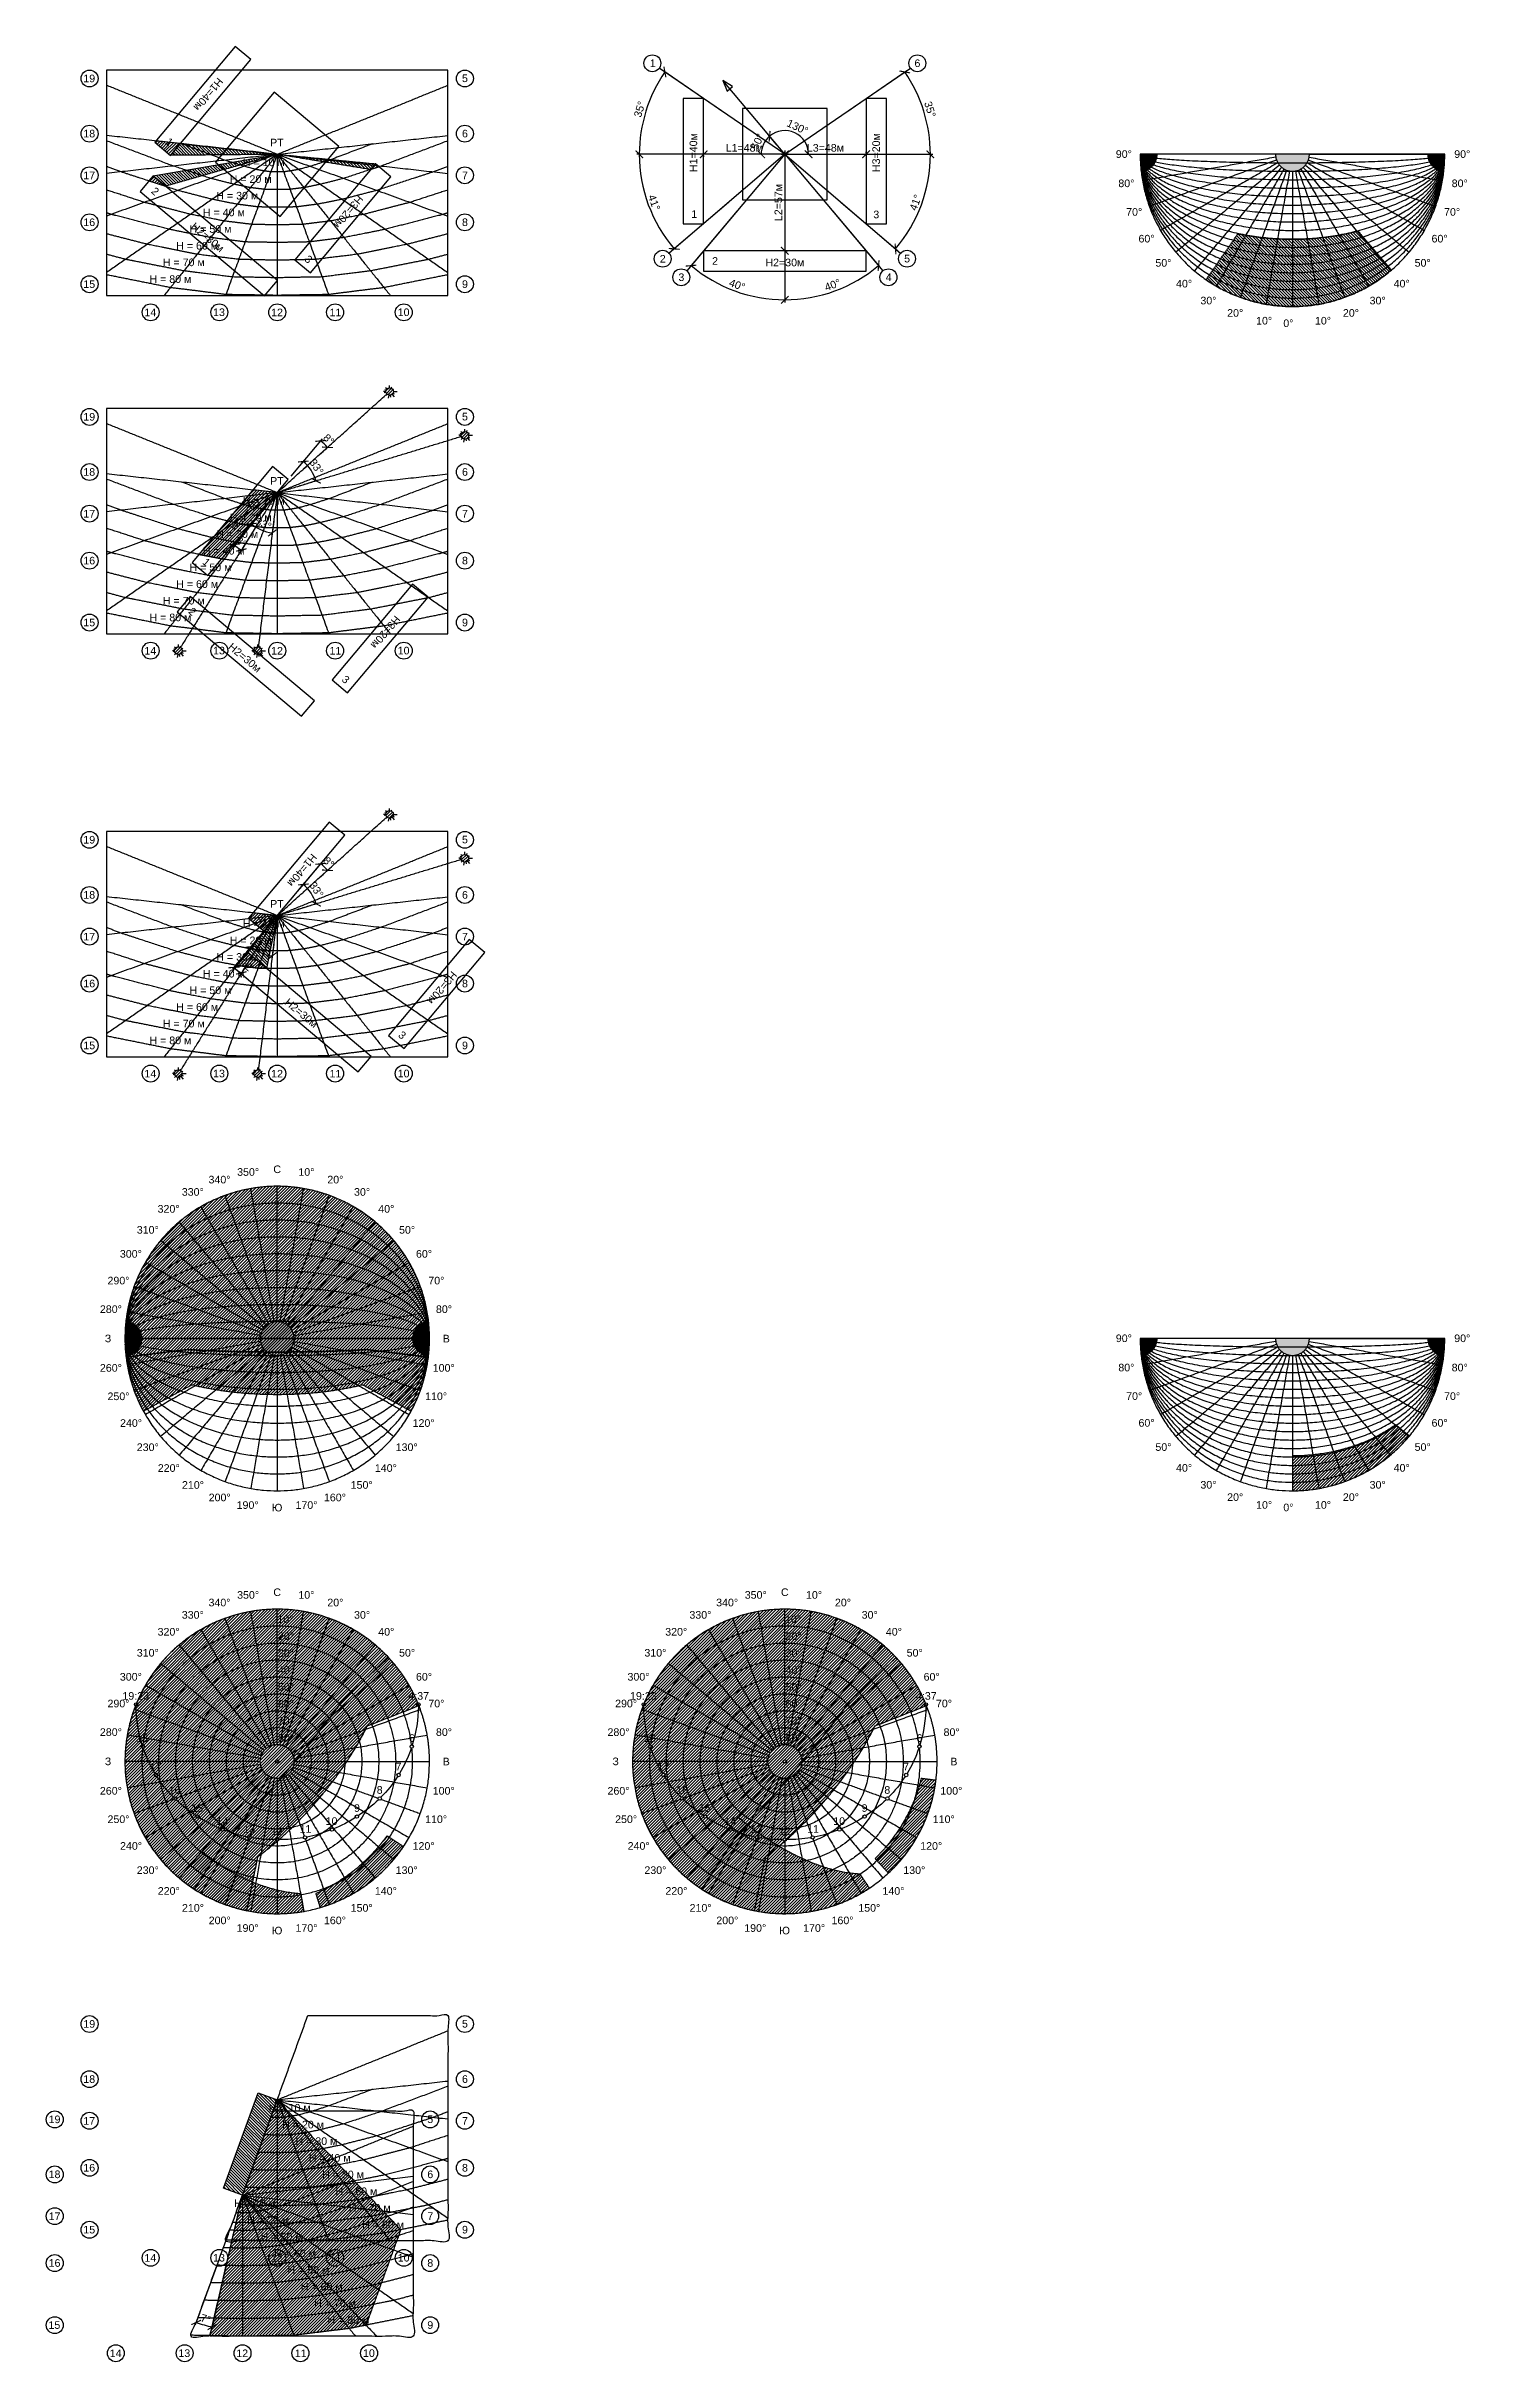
# Model space of a CAD drawing. Header units: metres. Extents: x -136 to 1605, y -2105 to 333.
# Drawn here: x -136 to 705, y -2105 to -736 of the extents above; entities that cross this region are included whole.
import ezdxf

# ---------------------------------------------------------------- set-up
doc = ezdxf.new("R2010")
doc.units = ezdxf.units.M
doc.layers.add('118', color=7, linetype='Continuous', true_color=0x000000)
doc.styles.add('Meters Architectural', font='arial.ttf')
doc.dimstyles.new('Meters Architectural', dxfattribs={"dimscale": 1.5, "dimtxt": 3, "dimasz": 3, "dimexe": 1, "dimexo": 0.5, "dimgap": 1, "dimtad": 1, "dimtoh": 1, "dimdec": 0, "dimzin": 1, "dimdsep": 46, "dimtxsty": 'Meters Architectural', "dimblk": 'ARCHTICK', "dimcen": 3, "dimdle": 1.5, "dimadec": 0, "dimazin": 1, "dimtfac": 1, "dimtdec": 4, "dimtix": 1, "dimtofl": 0, "dimtmove": 1, "dimatfit": 3, "dimldrblk": 'OPEN90', "dimfxl": 1, "dimtolj": 1, "dimtzin": 1, "dimarcsym": 0})
pattern_1 = [(45, (-6e-16, 0), (-0.8838835, 0.8838835), [])]
pattern_2 = [(45, (6e-15, 0), (-0.8838835, 0.8838835), [])]
pattern_3 = [(45, (-3e-14, 0), (-0.8838835, 0.8838835), [])]
pattern_4 = [(45, (-5e-15, 0), (-0.8838835, 0.8838835), [])]
pattern_5 = [(45, (0, 0), (-0.8838835, 0.8838835), [])]
pattern_6 = [(45, (3e-16, 0), (-0.8838835, 0.8838835), [])]
pattern_7 = [(45, (2e-13, -5e-13), (-0.8838835, 0.8838835), [])]
pattern_8 = [(45, (4e-13, -5e-13), (-0.8838835, 0.8838835), [])]
pattern_9 = [(45, (1e-13, -2e-13), (-0.8838835, 0.8838835), [])]

msp = doc.modelspace()

# ---------------------------------------------------------------- texts
at = {"layer": '118', "char_height": 4.5, "attachment_point": 1, "style": 'Meters Architectural'}
for s, insert, width in [('1', (220.2, -743.9), 13.696), ('6', (376.6, -743.9), 15.408), ('19', (-114.6, -752.9), 22.402), ('5', (109.2, -752.8), 15.505), ('18', (-114.6, -785.5), 22.402), ('РТ', (-4.2, -790.8), 24.799), ('6', (109.2, -785.5), 15.408), ('H = 10 м', (-20.3, -802.5), 57.473), ('90°', (495.6, -797.6), 27.098), ('90°', (695.6, -797.6), 27.098), ('17', (-114.6, -810.2), 22.353), ('H = 20 м', (-28.1, -812.4), 57.473), ('7', (109.2, -810.2), 15.408), ('80°', (497.1, -814.9), 27.098), ('80°', (694.1, -814.9), 27.098), ('H = 40 м', (-43.9, -832.1), 57.473), ('H = 30 м', (-36, -822.2), 57.473), ('1', (244.7, -833.1), 13.696), ('3', (352.3, -833.3), 15.408), ('70°', (501.7, -831.8), 27.098), ('70°', (689.6, -831.8), 27.098), ('16', (-114.6, -837.9), 22.353), ('H = 50 м', (-51.8, -841.9), 57.473), ('8', (109.2, -837.9), 15.457), ('60°', (509, -847.6), 27.098), ('60°', (682.2, -847.6), 27.098), ('H = 70 м', (-67.6, -861.6), 57.473), ('H = 60 м', (-59.7, -851.8), 57.473), ('2', (226.1, -859.5), 15.31), ('2', (257, -860.8), 15.31), ('H2=30м', (288.5, -861.7), 54), ('5', (370.5, -859.4), 15.505), ('50°', (519, -861.9), 27.098), ('50°', (672.2, -861.9), 27.098), ('15', (-114.6, -874.5), 22.451), ('H = 80 м', (-75.5, -871.5), 57.473), ('9', (109.2, -874.5), 15.457), ('3', (237.1, -870.4), 15.408), ('4', (359.6, -870.4), 15.359), ('40°', (531.2, -874.2), 27.098), ('40°', (659.8, -874.2), 27.098), ('30°', (545.6, -884.2), 27.098), ('30°', (645.6, -884.2), 27.098), ('14', (-78.5, -891.2), 22.304), ('13', (-37.9, -891.1), 22.353), ('12', (-3.6, -891.2), 22.255), ('11', (30.9, -891.2), 20.641), ('10', (71.2, -891.1), 22.353), ('20°', (561.4, -891.5), 27.098), ('10°', (578.5, -896.1), 27.098), ('0°', (594.6, -897.6), 20.152), ('10°', (613.3, -896.1), 27.098), ('20°', (629.8, -891.5), 27.098), ('19', (-114.6, -952.9), 22.402), ('5', (109.2, -952.8), 15.505), ('18', (-114.6, -985.5), 22.402), ('6', (109.2, -985.5), 15.408), ('РТ', (-4.2, -990.8), 24.799), ('17', (-114.6, -1010.2), 22.353), ('H = 20 м', (-28.1, -1012.4), 57.473), ('H = 10 м', (-20.3, -1002.5), 57.473), ('7', (109.2, -1010.2), 15.408), ('H = 30 м', (-36, -1022.2), 57.473), ('16', (-114.6, -1037.9), 22.353), ('H = 40 м', (-43.9, -1032.1), 57.473), ('8', (109.2, -1037.9), 15.457), ('H = 60 м', (-59.7, -1051.8), 57.473), ('H = 50 м', (-51.8, -1041.9), 57.473), ('H = 70 м', (-67.6, -1061.6), 57.473), ('15', (-114.6, -1074.5), 22.451), ('H = 80 м', (-75.5, -1071.5), 57.473), ('9', (109.2, -1074.5), 15.457), ('14', (-78.5, -1091.2), 22.304), ('13', (-37.9, -1091.1), 22.353), ('12', (-3.6, -1091.2), 22.255), ('11', (30.9, -1091.2), 20.641), ('10', (71.2, -1091.1), 22.353), ('19', (-114.6, -1202.9), 22.402), ('5', (109.2, -1202.8), 15.505), ('18', (-114.6, -1235.5), 22.402), ('РТ', (-4.2, -1240.8), 24.799), ('6', (109.2, -1235.5), 15.408), ('H = 10 м', (-20.3, -1252.5), 57.473), ('17', (-114.6, -1260.2), 22.353), ('H = 30 м', (-36, -1272.2), 57.473), ('H = 20 м', (-28.1, -1262.4), 57.473), ('7', (109.2, -1260.2), 15.408), ('H = 40 м', (-43.9, -1282.1), 57.473), ('16', (-114.6, -1287.9), 22.353), ('H = 50 м', (-51.8, -1291.9), 57.473), ('8', (109.2, -1287.9), 15.457), ('H = 70 м', (-67.6, -1311.6), 57.473), ('H = 60 м', (-59.7, -1301.8), 57.473), ('15', (-114.6, -1324.5), 22.451), ('H = 80 м', (-75.5, -1321.5), 57.473), ('9', (109.2, -1324.5), 15.457), ('14', (-78.5, -1341.2), 22.304), ('13', (-37.9, -1341.1), 22.353), ('12', (-3.6, -1341.2), 22.255), ('11', (30.9, -1341.2), 20.641), ('10', (71.2, -1341.1), 22.353), ('340°', (-40.6, -1403.8), 34.043), ('350°', (-23.7, -1399.3), 34.043), ('С', (-2.3, -1397.7), 17.56), ('10°', (12.5, -1399.3), 27.098), ('20°', (29.6, -1403.8), 27.098), ('320°', (-70.7, -1421.1), 34.043), ('330°', (-56.4, -1411.1), 34.043), ('30°', (45.4, -1411.1), 27.098), ('40°', (59.7, -1421.1), 27.098), ('310°', (-83, -1433.5), 34.043), ('50°', (72, -1433.5), 27.098), ('300°', (-93, -1447.7), 34.043), ('60°', (82, -1447.7), 27.098), ('290°', (-100.3, -1463.5), 34.043), ('70°', (89.3, -1463.5), 27.098), ('280°', (-104.8, -1480.4), 34.043), ('80°', (93.8, -1480.4), 27.098), ('З', (-101.9, -1497.7), 16.092), ('В', (97.8, -1497.8), 16.728), ('90°', (495.6, -1497.6), 27.098), ('90°', (695.6, -1497.6), 27.098), ('260°', (-104.8, -1515.1), 34.043), ('100°', (91.9, -1515.1), 34.043), ('80°', (497.1, -1514.9), 27.098), ('80°', (694.1, -1514.9), 27.098), ('250°', (-100.3, -1531.9), 34.043), ('110°', (87.4, -1531.9), 34.043), ('70°', (501.7, -1531.8), 27.098), ('70°', (689.6, -1531.8), 27.098), ('240°', (-92.9, -1547.7), 34.043), ('120°', (80, -1547.7), 34.043), ('60°', (509, -1547.6), 27.098), ('60°', (682.2, -1547.6), 27.098), ('230°', (-83, -1562), 34.043), ('130°', (70, -1562), 34.043), ('50°', (519, -1561.9), 27.098), ('50°', (672.2, -1561.9), 27.098), ('220°', (-70.6, -1574.3), 34.043), ('210°', (-56.3, -1584.3), 34.043), ('150°', (43.4, -1584.3), 34.043), ('140°', (57.7, -1574.3), 34.043), ('40°', (531.2, -1574.2), 27.098), ('30°', (545.6, -1584.2), 27.098), ('30°', (645.6, -1584.2), 27.098), ('40°', (659.8, -1574.2), 27.098), ('200°', (-40.5, -1591.7), 34.043), ('190°', (-24, -1596.2), 34.043), ('Ю', (-3.3, -1597.7), 21.033), ('170°', (10.8, -1596.2), 34.043), ('160°', (27.6, -1591.7), 34.043), ('20°', (561.4, -1591.5), 27.098), ('10°', (578.5, -1596.1), 27.098), ('0°', (594.6, -1597.6), 20.152), ('10°', (613.3, -1596.1), 27.098), ('20°', (629.8, -1591.5), 27.098), ('340°', (-40.6, -1653.8), 34.043), ('350°', (-23.7, -1649.3), 34.043), ('С', (-2.3, -1647.7), 17.56), ('10°', (12.5, -1649.3), 27.098), ('20°', (29.6, -1653.8), 27.098), ('340°', (259.4, -1653.8), 34.043), ('350°', (276.3, -1649.3), 34.043), ('С', (297.7, -1647.7), 17.56), ('10°', (312.5, -1649.3), 27.098), ('20°', (329.6, -1653.8), 27.098), ('330°', (-56.4, -1661.1), 34.043), ('10°', (0.1, -1663.7), 27.098), ('30°', (45.4, -1661.1), 27.098), ('330°', (243.6, -1661.1), 34.043), ('10°', (300.1, -1663.7), 27.098), ('30°', (345.4, -1661.1), 27.098), ('310°', (-83, -1683.5), 34.043), ('320°', (-70.7, -1671.1), 34.043), ('20°', (0.4, -1673.7), 27.098), ('40°', (59.7, -1671.1), 27.098), ('50°', (72, -1683.5), 27.098), ('310°', (217, -1683.5), 34.043), ('320°', (229.3, -1671.1), 34.043), ('20°', (300.4, -1673.7), 27.098), ('40°', (359.7, -1671.1), 27.098), ('50°', (372, -1683.5), 27.098), ('30°', (0.4, -1683.7), 27.098), ('40°', (0.4, -1693.7), 27.098), ('30°', (300.4, -1683.7), 27.098), ('40°', (300.4, -1693.7), 27.098), ('300°', (-93, -1697.7), 34.043), ('19:23', (-91.5, -1709), 39.717), ('50°', (0.4, -1703.7), 27.098), ('4:37', (77.5, -1709), 32.772), ('60°', (82, -1697.7), 27.098), ('300°', (207, -1697.7), 34.043), ('19:23', (208.5, -1709), 39.717), ('50°', (300.4, -1703.7), 27.098), ('4:37', (377.5, -1709), 32.772), ('60°', (382, -1697.7), 27.098), ('290°', (-100.3, -1713.5), 34.043), ('60°', (0.4, -1713.7), 27.098), ('70°', (0.3, -1723.7), 27.098), ('70°', (89.3, -1713.5), 27.098), ('290°', (199.7, -1713.5), 34.043), ('60°', (300.4, -1713.7), 27.098), ('70°', (300.3, -1723.7), 27.098), ('70°', (389.3, -1713.5), 27.098), ('280°', (-104.8, -1730.4), 34.043), ('18', (-83.2, -1733.9), 22.402), ('80°', (0.4, -1733.7), 27.098), ('6', (77.8, -1733.9), 15.408), ('80°', (93.8, -1730.4), 27.098), ('280°', (195.2, -1730.4), 34.043), ('18', (216.8, -1733.9), 22.402), ('80°', (300.4, -1733.7), 27.098), ('6', (377.8, -1733.9), 15.408), ('80°', (393.8, -1730.4), 27.098), ('З', (-101.9, -1747.7), 16.092), ('17', (-75.3, -1750.8), 22.353), ('7', (69.9, -1750.8), 15.408), ('В', (97.8, -1747.8), 16.728), ('З', (198.1, -1747.7), 16.092), ('17', (224.7, -1750.8), 22.353), ('7', (369.9, -1750.8), 15.408), ('В', (397.8, -1747.8), 16.728), ('260°', (-104.8, -1765.1), 34.043), ('16', (-64.2, -1764.6), 22.353), ('8', (58.8, -1764.6), 15.457), ('100°', (91.9, -1765.1), 34.043), ('260°', (195.2, -1765.1), 34.043), ('16', (235.8, -1764.6), 22.353), ('8', (358.8, -1764.6), 15.457), ('100°', (391.9, -1765.1), 34.043), ('15', (-50.8, -1775.3), 22.451), ('9', (45.4, -1775.3), 15.457), ('15', (249.2, -1775.3), 22.451), ('9', (345.4, -1775.3), 15.457), ('250°', (-100.3, -1781.9), 34.043), ('14', (-35.9, -1783), 22.304), ('13', (-20.1, -1787.6), 22.353), ('12', (-3.6, -1789), 22.255), ('11', (13.2, -1787.6), 20.641), ('10', (28.6, -1783), 22.353), ('110°', (87.4, -1781.9), 34.043), ('250°', (199.7, -1781.9), 34.043), ('14', (264.1, -1783), 22.304), ('13', (279.9, -1787.6), 22.353), ('12', (296.4, -1789), 22.255), ('11', (313.2, -1787.6), 20.641), ('10', (328.6, -1783), 22.353), ('110°', (387.4, -1781.9), 34.043), ('240°', (-92.9, -1797.7), 34.043), ('120°', (80, -1797.7), 34.043), ('240°', (207.1, -1797.7), 34.043), ('120°', (380, -1797.7), 34.043), ('230°', (-83, -1812), 34.043), ('130°', (70, -1812), 34.043), ('230°', (217, -1812), 34.043), ('130°', (370, -1812), 34.043), ('220°', (-70.6, -1824.3), 34.043), ('140°', (57.7, -1824.3), 34.043), ('220°', (229.4, -1824.3), 34.043), ('140°', (357.7, -1824.3), 34.043), ('210°', (-56.3, -1834.3), 34.043), ('200°', (-40.5, -1841.7), 34.043), ('190°', (-24, -1846.2), 34.043), ('Ю', (-3.3, -1847.7), 21.033), ('170°', (10.8, -1846.2), 34.043), ('160°', (27.6, -1841.7), 34.043), ('150°', (43.4, -1834.3), 34.043), ('210°', (243.7, -1834.3), 34.043), ('200°', (259.5, -1841.7), 34.043), ('190°', (276, -1846.2), 34.043), ('Ю', (296.7, -1847.7), 21.033), ('170°', (310.8, -1846.2), 34.043), ('160°', (327.6, -1841.7), 34.043), ('150°', (343.4, -1834.3), 34.043), ('19', (-114.6, -1902.9), 22.402), ('5', (109.2, -1902.8), 15.505), ('18', (-114.6, -1935.5), 22.402), ('6', (109.2, -1935.5), 15.408), ('H = 10 м', (-5, -1952.5), 57.473), ('19', (-135.1, -1959.3), 22.402), ('17', (-114.6, -1960.2), 22.353), ('H = 20 м', (2.9, -1962.4), 57.473), ('5', (88.7, -1959.2), 15.505), ('7', (109.2, -1960.2), 15.408), ('H = 30 м', (10.8, -1972.2), 57.473), ('H = 40 м', (18.6, -1982.1), 57.473), ('18', (-135.1, -1991.8), 22.402), ('16', (-114.6, -1987.9), 22.353), ('H = 50 м', (26.5, -1991.9), 57.473), ('6', (88.7, -1991.8), 15.408), ('8', (109.2, -1987.9), 15.457), ('H = 10 м', (-25.5, -2008.9), 57.473), ('H = 60 м', (34.4, -2001.8), 57.473), ('H = 70 м', (42.3, -2011.6), 57.473), ('17', (-135.1, -2016.6), 22.353), ('15', (-114.6, -2024.5), 22.451), ('H = 20 м', (-17.7, -2018.8), 57.473), ('H = 80 м', (50.2, -2021.5), 57.473), ('7', (88.7, -2016.5), 15.408), ('9', (109.2, -2024.5), 15.457), ('H = 30 м', (-9.8, -2028.6), 57.473), ('H = 40 м', (-1.9, -2038.5), 57.473), ('16', (-135.1, -2044.2), 22.353), ('14', (-78.5, -2041.2), 22.304), ('13', (-37.9, -2041.1), 22.353), ('12', (-3.6, -2041.2), 22.255), ('H = 50 м', (6, -2048.3), 57.473), ('11', (30.9, -2041.2), 20.641), ('10', (71.2, -2041.1), 22.353), ('8', (88.7, -2044.2), 15.457), ('H = 60 м', (13.9, -2058.2), 57.473), ('H = 70 м', (21.8, -2068), 57.473), ('H = 80 м', (29.7, -2077.9), 57.473), ('15', (-135.2, -2080.9), 22.451), ('9', (88.7, -2080.9), 15.457), ('14', (-99, -2097.6), 22.304), ('13', (-58.4, -2097.5), 22.353), ('12', (-24.2, -2097.6), 22.255), ('11', (10.4, -2097.6), 20.641), ('10', (50.7, -2097.5), 22.353)]:
    msp.add_mtext(s, dxfattribs=dict(at, insert=insert, width=width))
for s, insert, width, rotation in [('H1=40м', (-31.6, -757.2), 54, 230), ('1', (-63.7, -789.8), 13.696, 320), ('H1=40м', (243.7, -810.5), 54, 90), ('H3=20м', (351.7, -810.5), 54, 90), ('2', (-72, -819), 15.31, 320), ('H3=20м', (51.2, -826.6), 54, 230), ('H2=30м', (-48.5, -839.9), 54, 320), ('3', (18.6, -859.2), 15.408, 320), ('H1=40м', (-9.6, -1005.7), 54, 230), ('1', (-41.7, -1038.2), 13.696, 320), ('2', (-50, -1067.4), 15.31, 320), ('H3=20м', (73.1, -1075.1), 54, 230), ('H2=30м', (-26.5, -1088.4), 54, 320), ('3', (40.6, -1107.6), 15.408, 320), ('H1=40м', (23.8, -1215.8), 54, 230), ('1', (-8.3, -1248.4), 13.696, 320), ('2', (-16.6, -1277.6), 15.31, 320), ('H3=20м', (106.6, -1285.3), 54, 230), ('H2=30м', (6.9, -1298.5), 54, 320), ('3', (74, -1317.8), 15.408, 320)]:
    msp.add_mtext(s, dxfattribs=dict(at, insert=insert, width=width, rotation=rotation))

# ---------------------------------------------------------------- blocks, each defined once
blk = doc.blocks.new('_ArchTick')
at = {"color": 0, "linetype": 'ByBlock', "const_width": 0.15}
blk.add_lwpolyline([(-0.5, -0.5), (0.5, 0.5)], dxfattribs=at)
blk = doc.blocks.new('*D31')
at = {"layer": '118', "color": 0, "lineweight": -2}
for p, q in [((-8.2, -1259.8), (-16.4, -1269.5)), ((-1.6, -1262.7), (-3.1, -1275.3))]:
    blk.add_line(p, q, dxfattribs=at)
blk.add_arc((0, -1250), 24, 230, 263, dxfattribs=at)
at = {"layer": 'Defpoints', "color": 0}
for p in [(0, -1250), (0, -1250), (-11.6, -1271), (-7.7, -1259.2), (-1.5, -1261.9)]:
    blk.add_point(p, dxfattribs=at)
at = {"layer": '118', "color": 0, "lineweight": -2, "xscale": 4.5, "yscale": 4.5, "zscale": 4.5}
for p, rotation in [((-15.4, -1268.4), 139.9999999999996), ((-2.9, -1273.8), 352.9999999999692)]:
    blk.add_blockref('_ArchTick', p, dxfattribs=dict(at, rotation=rotation))
at = {"layer": '118', "color": 0, "insert": (-8.1, -1268.5), "char_height": 4.5, "attachment_point": 5, "rotation": 336.5, "style": 'Meters Architectural'}
blk.add_mtext('\\A1;33%%d', dxfattribs=at)
blk = doc.blocks.new('_Open90')
at = {"color": 0, "linetype": 'ByBlock', "lineweight": -2}
for p, q in [((0, 0), (-1, 0)), ((-0.5, 0.5), (0, 0)), ((0, 0), (-0.5, -0.5))]:
    blk.add_line(p, q, dxfattribs=at)
blk = doc.blocks.new('*D32')
at = {"layer": '118', "color": 0, "lineweight": -2}
for p, q in [((8.2, -1240.2), (16.4, -1230.5)), ((12.2, -1246.3), (24.4, -1242.5))]:
    blk.add_line(p, q, dxfattribs=at)
blk.add_arc((0, -1250), 24, 17, 50, dxfattribs=at)
at = {"layer": 'Defpoints', "color": 0}
for p in [(7.7, -1240.8), (21.2, -1238.7), (0, -1250), (0, -1250), (11.5, -1246.5)]:
    blk.add_point(p, dxfattribs=at)
at = {"layer": '118', "color": 0, "lineweight": -2, "xscale": 4.5, "yscale": 4.5, "zscale": 4.5}
for p, rotation in [((15.4, -1231.6), 140.0000000000006), ((23, -1243), 287.0000000000293)]:
    blk.add_blockref('_ArchTick', p, dxfattribs=dict(at, rotation=rotation))
at = {"layer": '118', "color": 0, "insert": (23.2, -1234.7), "char_height": 4.5, "attachment_point": 5, "rotation": 303.5, "style": 'Meters Architectural'}
blk.add_mtext('\\A1;33%%d', dxfattribs=at)
blk = doc.blocks.new('*D33')
at = {"layer": '118', "color": 0, "lineweight": -2}
for p, q in [((-13.3, -1265.9), (-26.7, -1281.8)), ((-11, -1267.6), (-22, -1285.2))]:
    blk.add_line(p, q, dxfattribs=at)
blk.add_arc((0, -1250), 40, 230, 238, dxfattribs=at)
at = {"layer": 'Defpoints', "color": 0}
for p in [(0, -1250), (0, -1250), (-12.9, -1265.3), (-10.6, -1267), (-24.3, -1281.8)]:
    blk.add_point(p, dxfattribs=at)
at = {"layer": '118', "color": 0, "lineweight": -2, "xscale": 4.5, "yscale": 4.5, "zscale": 4.5}
for p, rotation in [((-25.7, -1280.6), 140.0000000000003), ((-21.2, -1283.9), 327.9999999999929)]:
    blk.add_blockref('_ArchTick', p, dxfattribs=dict(at, rotation=rotation))
at = {"layer": '118', "color": 0, "insert": (-21.3, -1279.3), "char_height": 4.5, "attachment_point": 5, "rotation": 324, "style": 'Meters Architectural'}
blk.add_mtext('\\A1;8%%d', dxfattribs=at)
blk = doc.blocks.new('*D34')
at = {"layer": '118', "color": 0, "lineweight": -2}
for p, q in [((13.3, -1234.1), (26.7, -1218.2)), ((15.4, -1236.1), (30.8, -1222.2))]:
    blk.add_line(p, q, dxfattribs=at)
blk.add_arc((0, -1250), 40, 42, 50, dxfattribs=at)
at = {"layer": 'Defpoints', "color": 0}
for p in [(28.4, -1221.9), (12.9, -1234.7), (14.9, -1236.6), (0, -1250), (0, -1250)]:
    blk.add_point(p, dxfattribs=at)
at = {"layer": '118', "color": 0, "lineweight": -2, "xscale": 4.5, "yscale": 4.5, "zscale": 4.5}
for p, rotation in [((25.7, -1219.4), 140.0000000000002), ((29.7, -1223.2), 312.0000000000074)]:
    blk.add_blockref('_ArchTick', p, dxfattribs=dict(at, rotation=rotation))
at = {"layer": '118', "color": 0, "insert": (30.4, -1218.5), "char_height": 4.5, "attachment_point": 5, "rotation": 316, "style": 'Meters Architectural'}
blk.add_mtext('\\A1;8%%d', dxfattribs=at)
blk = doc.blocks.new('*D35')
at = {"layer": '118', "color": 0, "lineweight": -2}
for p, q in [((-8.2, -1009.8), (-16.4, -1019.5)), ((-1.6, -1012.7), (-3.1, -1025.3))]:
    blk.add_line(p, q, dxfattribs=at)
blk.add_arc((0, -1000), 24, 230, 263, dxfattribs=at)
at = {"layer": 'Defpoints', "color": 0}
for p in [(-7.7, -1009.2), (-1.5, -1011.9), (0, -1000), (0, -1000), (-11.6, -1021)]:
    blk.add_point(p, dxfattribs=at)
at = {"layer": '118', "color": 0, "lineweight": -2, "xscale": 4.5, "yscale": 4.5, "zscale": 4.5}
for p, rotation in [((-15.4, -1018.4), 140.0000000000002), ((-2.9, -1023.8), 352.9999999999695)]:
    blk.add_blockref('_ArchTick', p, dxfattribs=dict(at, rotation=rotation))
at = {"layer": '118', "color": 0, "insert": (-8.1, -1018.5), "char_height": 4.5, "attachment_point": 5, "rotation": 336.5, "style": 'Meters Architectural'}
blk.add_mtext('\\A1;33%%d', dxfattribs=at)
blk = doc.blocks.new('*D36')
at = {"layer": '118', "color": 0, "lineweight": -2}
for p, q in [((8.2, -990.2), (16.4, -980.5)), ((12.2, -996.3), (24.4, -992.5))]:
    blk.add_line(p, q, dxfattribs=at)
blk.add_arc((0, -1000), 24, 17, 50, dxfattribs=at)
at = {"layer": 'Defpoints', "color": 0}
for p in [(7.7, -990.8), (11.5, -996.5), (21.2, -988.7), (0, -1000), (0, -1000)]:
    blk.add_point(p, dxfattribs=at)
at = {"layer": '118', "color": 0, "lineweight": -2, "xscale": 4.5, "yscale": 4.5, "zscale": 4.5}
for p, rotation in [((15.4, -981.6), 140.0000000000002), ((23, -993), 287.0000000000308)]:
    blk.add_blockref('_ArchTick', p, dxfattribs=dict(at, rotation=rotation))
at = {"layer": '118', "color": 0, "insert": (23.2, -984.7), "char_height": 4.5, "attachment_point": 5, "rotation": 303.5, "style": 'Meters Architectural'}
blk.add_mtext('\\A1;33%%d', dxfattribs=at)
blk = doc.blocks.new('*D37')
at = {"layer": '118', "color": 0, "lineweight": -2}
for p, q in [((-13.3, -1015.9), (-26.7, -1031.8)), ((-11, -1017.6), (-22, -1035.2))]:
    blk.add_line(p, q, dxfattribs=at)
blk.add_arc((0, -1000), 40, 230, 238, dxfattribs=at)
at = {"layer": 'Defpoints', "color": 0}
for p in [(0, -1000), (0, -1000), (-12.9, -1015.3), (-10.6, -1017), (-24.3, -1031.8)]:
    blk.add_point(p, dxfattribs=at)
at = {"layer": '118', "color": 0, "lineweight": -2, "xscale": 4.5, "yscale": 4.5, "zscale": 4.5}
for p, rotation in [((-25.7, -1030.6), 140), ((-21.2, -1033.9), 327.9999999999927)]:
    blk.add_blockref('_ArchTick', p, dxfattribs=dict(at, rotation=rotation))
at = {"layer": '118', "color": 0, "insert": (-21.3, -1029.3), "char_height": 4.5, "attachment_point": 5, "rotation": 324, "style": 'Meters Architectural'}
blk.add_mtext('\\A1;8%%d', dxfattribs=at)
blk = doc.blocks.new('*D38')
at = {"layer": '118', "color": 0, "lineweight": -2}
for p, q in [((13.3, -984.1), (26.7, -968.2)), ((15.4, -986.1), (30.8, -972.2))]:
    blk.add_line(p, q, dxfattribs=at)
blk.add_arc((0, -1000), 40, 42, 50, dxfattribs=at)
at = {"layer": 'Defpoints', "color": 0}
for p in [(12.9, -984.7), (28.4, -971.9), (14.9, -986.6), (0, -1000), (0, -1000)]:
    blk.add_point(p, dxfattribs=at)
at = {"layer": '118', "color": 0, "lineweight": -2, "xscale": 4.5, "yscale": 4.5, "zscale": 4.5}
for p, rotation in [((25.7, -969.4), 140.0000000000001), ((29.7, -973.2), 312.0000000000075)]:
    blk.add_blockref('_ArchTick', p, dxfattribs=dict(at, rotation=rotation))
at = {"layer": '118', "color": 0, "insert": (30.4, -968.5), "char_height": 4.5, "attachment_point": 5, "rotation": 316, "style": 'Meters Architectural'}
blk.add_mtext('\\A1;8%%d', dxfattribs=at)
blk = doc.blocks.new('*D41')
at = {"layer": '118', "color": 0, "lineweight": -2}
for p, q in [((-34.5, -2044.7), (-48.4, -2083)), ((-29.7, -2046.1), (-38.9, -2085.8))]:
    blk.add_line(p, q, dxfattribs=at)
blk.add_arc((-20.5, -2006.4), 80, 250, 257, dxfattribs=at)
at = {"layer": 'Defpoints', "color": 0}
for p in [(-20.5, -2006.4), (-20.5, -2006.4), (-34.2, -2044), (-29.5, -2045.4), (-44.8, -2082.6)]:
    blk.add_point(p, dxfattribs=at)
at = {"layer": '118', "color": 0, "lineweight": -2, "xscale": 4.5, "yscale": 4.5, "zscale": 4.5}
for p, rotation in [((-47.9, -2081.6), 160.0000000000003), ((-38.5, -2084.3), 346.9999999999999)]:
    blk.add_blockref('_ArchTick', p, dxfattribs=dict(at, rotation=rotation))
at = {"layer": '118', "color": 0, "insert": (-42.2, -2079.5), "char_height": 4.5, "attachment_point": 5, "rotation": 343.5, "style": 'Meters Architectural'}
blk.add_mtext('\\A1;7%%d', dxfattribs=at)
blk = doc.blocks.new('*D6')
at = {"layer": '118', "color": 0, "lineweight": -2}
for p, q in [((295, -794.1), (290, -788.1)), ((292.2, -800), (284.5, -800))]:
    blk.add_line(p, q, dxfattribs=at)
blk.add_arc((300, -800), 14, 130, 180, dxfattribs=at)
at = {"layer": 'Defpoints', "color": 0}
for p in [(288.3, -792.3), (293, -800), (295.5, -794.6), (300, -800), (300, -800)]:
    blk.add_point(p, dxfattribs=at)
at = {"layer": '118', "color": 0, "lineweight": -2, "xscale": 4.5, "yscale": 4.5, "zscale": 4.5}
for p, rotation in [((291, -789.3), 39.99999999999974), ((286, -800), 270)]:
    blk.add_blockref('_ArchTick', p, dxfattribs=dict(at, rotation=rotation))
at = {"layer": '118', "color": 0, "insert": (283.9, -792.5), "char_height": 4.5, "attachment_point": 5, "rotation": 65, "style": 'Meters Architectural'}
blk.add_mtext('\\A1;50%%d', dxfattribs=at)
blk = doc.blocks.new('*D7')
at = {"layer": '118', "color": 0, "lineweight": -2}
for p, q in [((295, -794.1), (290, -788.1)), ((307.8, -800), (315.5, -800))]:
    blk.add_line(p, q, dxfattribs=at)
blk.add_arc((300, -800), 14, 0, 130, dxfattribs=at)
at = {"layer": 'Defpoints', "color": 0}
for p in [(310.2, -790.4), (295.5, -794.6), (300, -800), (300, -800), (307, -800)]:
    blk.add_point(p, dxfattribs=at)
at = {"layer": '118', "color": 0, "lineweight": -2, "xscale": 4.5, "yscale": 4.5, "zscale": 4.5}
for p, rotation in [((291, -789.3), 219.9999999999997), ((314, -800), 270)]:
    blk.add_blockref('_ArchTick', p, dxfattribs=dict(at, rotation=rotation))
at = {"layer": '118', "color": 0, "insert": (307.5, -783.9), "char_height": 4.5, "attachment_point": 5, "rotation": 335, "style": 'Meters Architectural'}
blk.add_mtext('\\A1;130%%d', dxfattribs=at)
blk = doc.blocks.new('*D23')
at = {"layer": '118', "color": 0, "lineweight": -2}
for p, q in [((343.8, -800), (387.5, -800)), ((333.3, -828.4), (366.5, -856.8))]:
    blk.add_line(p, q, dxfattribs=at)
blk.add_arc((300, -800), 86, 319.4972, 0, dxfattribs=at)
at = {"layer": 'Defpoints', "color": 0}
for p in [(300, -800), (300, -800), (343, -800), (332.7, -827.9), (376.6, -839)]:
    blk.add_point(p, dxfattribs=at)
at = {"layer": '118', "color": 0, "lineweight": -2, "xscale": 4.5, "yscale": 4.5, "zscale": 4.5}
for p, rotation in [((386, -800), 90), ((365.4, -855.9), 229.4971516146678)]:
    blk.add_blockref('_ArchTick', p, dxfattribs=dict(at, rotation=rotation))
at = {"layer": '118', "color": 0, "insert": (377.2, -828.5), "char_height": 4.5, "attachment_point": 5, "rotation": 69.7486, "style": 'Meters Architectural'}
blk.add_mtext('\\A1;41%%d', dxfattribs=at)
blk = doc.blocks.new('*D24')
at = {"layer": '118', "color": 0, "lineweight": -2}
for p, q in [((336.1, -775.2), (372.1, -750.4)), ((343.8, -800), (387.5, -800))]:
    blk.add_line(p, q, dxfattribs=at)
blk.add_arc((300, -800), 86, 0, 34.5085, dxfattribs=at)
at = {"layer": 'Defpoints', "color": 0}
for p in [(335.4, -775.6), (384.3, -782.9), (300, -800), (300, -800), (343, -800)]:
    blk.add_point(p, dxfattribs=at)
at = {"layer": '118', "color": 0, "lineweight": -2, "xscale": 4.5, "yscale": 4.5, "zscale": 4.5}
for p, rotation in [((370.9, -751.3), 124.5085229876684), ((386, -800), 270)]:
    blk.add_blockref('_ArchTick', p, dxfattribs=dict(at, rotation=rotation))
at = {"layer": '118', "color": 0, "insert": (385.8, -773.4), "char_height": 4.5, "attachment_point": 5, "rotation": 287.2543, "style": 'Meters Architectural'}
blk.add_mtext('\\A1;35%%d', dxfattribs=at)
blk = doc.blocks.new('*D25')
at = {"layer": '118', "color": 0, "lineweight": -2}
for p, q in [((328.2, -833.5), (356.4, -866.9)), ((300, -843.8), (300, -887.5))]:
    blk.add_line(p, q, dxfattribs=at)
blk.add_arc((300, -800), 86, 270, 310.1009, dxfattribs=at)
at = {"layer": 'Defpoints', "color": 0}
for p in [(300, -800), (300, -800), (327.7, -832.9), (300, -843), (319.9, -883.7)]:
    blk.add_point(p, dxfattribs=at)
at = {"layer": '118', "color": 0, "lineweight": -2, "xscale": 4.5, "yscale": 4.5, "zscale": 4.5}
for p, rotation in [((355.4, -865.8), 40.10090754621241), ((300, -886), 179.9999999999999)]:
    blk.add_blockref('_ArchTick', p, dxfattribs=dict(at, rotation=rotation))
at = {"layer": '118', "color": 0, "insert": (328.2, -877.2), "char_height": 4.5, "attachment_point": 5, "rotation": 20.0505, "style": 'Meters Architectural'}
blk.add_mtext('\\A1;40%%d', dxfattribs=at)
blk = doc.blocks.new('*D26')
at = {"layer": '118', "color": 0, "lineweight": -2}
for p, q in [((271.8, -833.5), (243.6, -866.9)), ((300, -843.8), (300, -887.5))]:
    blk.add_line(p, q, dxfattribs=at)
blk.add_arc((300, -800), 86, 229.8991, 270, dxfattribs=at)
at = {"layer": 'Defpoints', "color": 0}
for p in [(300, -800), (300, -800), (272.3, -832.9), (300, -843), (261.3, -876.8)]:
    blk.add_point(p, dxfattribs=at)
at = {"layer": '118', "color": 0, "lineweight": -2, "xscale": 4.5, "yscale": 4.5, "zscale": 4.5, "rotation": 139.8990924537877}
blk.add_blockref('_ArchTick', (244.6, -865.8), dxfattribs=at)
at = {"layer": '118', "color": 0, "lineweight": -2, "xscale": 4.5, "yscale": 4.5, "zscale": 4.5}
blk.add_blockref('_ArchTick', (300, -886), dxfattribs=at)
at = {"layer": '118', "color": 0, "insert": (271.8, -877.2), "char_height": 4.5, "attachment_point": 5, "rotation": 339.9495, "style": 'Meters Architectural'}
blk.add_mtext('\\A1;40%%d', dxfattribs=at)
blk = doc.blocks.new('*D39')
at = {"layer": '118', "color": 0, "lineweight": -2}
for p, q in [((263.9, -775.2), (227.9, -750.4)), ((256.2, -800), (212.5, -800))]:
    blk.add_line(p, q, dxfattribs=at)
blk.add_arc((300, -800), 86, 145.4915, 180, dxfattribs=at)
at = {"layer": 'Defpoints', "color": 0}
for p in [(220.8, -766.4), (264.6, -775.6), (257, -800), (300, -800), (300, -800)]:
    blk.add_point(p, dxfattribs=at)
at = {"layer": '118', "color": 0, "lineweight": -2, "xscale": 4.5, "yscale": 4.5, "zscale": 4.5}
for p, rotation in [((229.1, -751.3), 55.49147701233161), ((214, -800), 270)]:
    blk.add_blockref('_ArchTick', p, dxfattribs=dict(at, rotation=rotation))
at = {"layer": '118', "color": 0, "insert": (214.2, -773.4), "char_height": 4.5, "attachment_point": 5, "rotation": 72.7457, "style": 'Meters Architectural'}
blk.add_mtext('\\A1;35%%d', dxfattribs=at)
blk = doc.blocks.new('*D40')
at = {"layer": '118', "color": 0, "lineweight": -2}
for p, q in [((256.2, -800), (212.5, -800)), ((266.7, -828.4), (233.5, -856.8))]:
    blk.add_line(p, q, dxfattribs=at)
blk.add_arc((300, -800), 86, 180, 220.5028, dxfattribs=at)
at = {"layer": 'Defpoints', "color": 0}
for p in [(257, -800), (300, -800), (300, -800), (216.4, -820.1), (267.3, -827.9)]:
    blk.add_point(p, dxfattribs=at)
at = {"layer": '118', "color": 0, "lineweight": -2, "xscale": 4.5, "yscale": 4.5, "zscale": 4.5}
for p, rotation in [((214, -800), 90.00000000000014), ((234.6, -855.9), 310.5028483853322)]:
    blk.add_blockref('_ArchTick', p, dxfattribs=dict(at, rotation=rotation))
at = {"layer": '118', "color": 0, "insert": (222.8, -828.5), "char_height": 4.5, "attachment_point": 5, "rotation": 290.2514, "style": 'Meters Architectural'}
blk.add_mtext('\\A1;41%%d', dxfattribs=at)
blk = doc.blocks.new('*D45')
at = {"layer": '118', "color": 0, "lineweight": -2}
for p, q in [((297.75, -800), (350.25, -800)), ((300, -799.25), (300, -798.5)), ((348, -799.25), (348, -798.5))]:
    blk.add_line(p, q, dxfattribs=at)
at = {"layer": 'Defpoints', "color": 0}
for p in [(300, -800), (348, -800), (348, -800)]:
    blk.add_point(p, dxfattribs=at)
at = {"layer": '118', "color": 0, "lineweight": -2, "xscale": 4.5, "yscale": 4.5, "zscale": 4.5, "rotation": 180}
blk.add_blockref('_ArchTick', (300, -800), dxfattribs=at)
at = {"layer": '118', "color": 0, "lineweight": -2, "xscale": 4.5, "yscale": 4.5, "zscale": 4.5}
blk.add_blockref('_ArchTick', (348, -800), dxfattribs=at)
at = {"layer": '118', "color": 0, "insert": (324, -796.20275), "char_height": 4.5, "attachment_point": 5, "style": 'Meters Architectural'}
blk.add_mtext('\\A1;L3=48м', dxfattribs=at)
blk = doc.blocks.new('*D46')
at = {"layer": '118', "color": 0, "lineweight": -2}
for p, q in [((300, -797.75), (300, -859.25)), ((300.75, -800), (301.5, -800)), ((300.75, -857), (301.5, -857))]:
    blk.add_line(p, q, dxfattribs=at)
at = {"layer": 'Defpoints', "color": 0}
for p in [(300, -800), (300, -857), (300, -857)]:
    blk.add_point(p, dxfattribs=at)
at = {"layer": '118', "color": 0, "lineweight": -2, "xscale": 4.5, "yscale": 4.5, "zscale": 4.5}
for p, rotation in [((300, -800), 90), ((300, -857), 270)]:
    blk.add_blockref('_ArchTick', p, dxfattribs=dict(at, rotation=rotation))
at = {"layer": '118', "color": 0, "insert": (296.20275, -828.5), "char_height": 4.5, "attachment_point": 5, "rotation": 90, "style": 'Meters Architectural'}
blk.add_mtext('\\A1;L2=57м', dxfattribs=at)
blk = doc.blocks.new('*D47')
at = {"layer": '118', "color": 0, "lineweight": -2}
for p, q in [((302.25, -800), (249.75, -800)), ((252, -800.75), (252, -801.5)), ((300, -800.75), (300, -801.5))]:
    blk.add_line(p, q, dxfattribs=at)
at = {"layer": 'Defpoints', "color": 0}
for p in [(252, -800), (252, -800), (300, -800)]:
    blk.add_point(p, dxfattribs=at)
at = {"layer": '118', "color": 0, "lineweight": -2, "xscale": 4.5, "yscale": 4.5, "zscale": 4.5, "rotation": 180}
blk.add_blockref('_ArchTick', (252, -800), dxfattribs=at)
at = {"layer": '118', "color": 0, "lineweight": -2, "xscale": 4.5, "yscale": 4.5, "zscale": 4.5}
blk.add_blockref('_ArchTick', (300, -800), dxfattribs=at)
at = {"layer": '118', "color": 0, "insert": (276, -796.20275), "char_height": 4.5, "attachment_point": 5, "style": 'Meters Architectural'}
blk.add_mtext('\\A1;L1=48м', dxfattribs=at)

# ---------------------------------------------------------------- dimensions: what is measured, and where the dimension line sits
at = {"layer": '118'}
for base, line1, line2, picture, middle in [((220.8, -766.4), ((264.6, -775.6), (300, -800)), ((300, -800), (257, -800)), '*D39', (214.2, -773.4)), ((384.3, -782.9), ((335.4, -775.6), (300, -800)), ((300, -800), (343, -800)), '*D24', (385.8, -773.4)), ((310.2, -790.4), ((295.5, -794.6), (300, -800)), ((300, -800), (307, -800)), '*D7', (307.5, -783.9)), ((288.3, -792.3), ((295.5, -794.6), (300, -800)), ((300, -800), (293, -800)), '*D6', (283.9, -792.5)), ((216.3765, -820.0777), ((257, -800), (300, -800)), ((300, -800), (267.3039, -827.9279)), '*D40', (222.8429, -828.4669)), ((261.3, -876.8), ((300, -843), (300, -800)), ((300, -800), (272.3, -832.9)), '*D26', (271.8, -877.2)), ((319.9, -883.7), ((327.7, -832.9), (300, -800)), ((300, -800), (300, -843)), '*D25', (328.2, -877.2)), ((376.6253, -839.0457), ((332.6961, -827.9279), (300, -800)), ((300, -800), (343, -800)), '*D23', (377.1571, -828.4669)), ((28.4, -971.9), ((12.9, -984.7), (0, -1000)), ((0, -1000), (14.9, -986.6)), '*D38', (30.4, -968.5)), ((21.2, -988.7), ((7.7, -990.8), (0, -1000)), ((0, -1000), (11.5, -996.5)), '*D36', (23.2, -984.7)), ((-24.3, -1031.8), ((-12.9, -1015.3), (0, -1000)), ((0, -1000), (-10.6, -1017)), '*D37', (-21.3, -1029.3)), ((-11.6, -1021), ((-7.7, -1009.2), (0, -1000)), ((0, -1000), (-1.5, -1011.9)), '*D35', (-8.1, -1018.5)), ((28.4, -1221.9), ((12.9, -1234.7), (0, -1250)), ((0, -1250), (14.9, -1236.6)), '*D34', (30.4, -1218.5)), ((21.2, -1238.7), ((7.7, -1240.8), (0, -1250)), ((0, -1250), (11.5, -1246.5)), '*D32', (23.2, -1234.7)), ((-24.3, -1281.8), ((-12.9, -1265.3), (0, -1250)), ((0, -1250), (-10.6, -1267)), '*D33', (-21.3, -1279.3)), ((-11.6, -1271), ((-7.7, -1259.2), (0, -1250)), ((0, -1250), (-1.5, -1261.9)), '*D31', (-8.1, -1268.5)), ((-44.8, -2082.6), ((-34.2, -2044), (-20.5, -2006.4)), ((-20.5, -2006.4), (-29.5, -2045.4)), '*D41', (-42.2, -2079.5))]:
    dim = msp.add_angular_dim_2l(base=base, line1=line1, line2=line2, dimstyle='Meters Architectural', override={"dimtad": 1, "dimtxsty": 'Meters Architectural', "dimblk": 'ArchTick', "dimsah": 0}, dxfattribs=at)
    dim.commit()
    dim.dimension.update_dxf_attribs({"geometry": picture, "text_midpoint": middle})
for base, p2, angle, text, picture, middle in [((252, -800), (252, -800), 180, 'L1=48м', '*D47', (276, -796.2)), ((300, -857), (300, -857), 270, 'L2=57м', '*D46', (296.2, -828.5))]:
    dim = msp.add_linear_dim(base=base, p1=(300, -800), p2=p2, angle=angle, text=text, dimstyle='Meters Architectural', override={"dimscale": 1.5, "dimtxt": 3, "dimasz": 3, "dimexe": 1, "dimexo": 0.5, "dimgap": 1, "dimtad": 1, "dimtih": 0, "dimtoh": 0, "dimdec": 0, "dimlfac": 1, "dimzin": 1, "dimtxsty": 'Meters Architectural', "dimblk": 'ArchTick', "dimsah": 0, "dimcen": 3, "dimdle": 1.5, "dimazin": 1, "dimtix": 0, "dimtmove": 0, "dimtzin": 1}, dxfattribs=at)
    dim.commit()
    dim.dimension.update_dxf_attribs({"geometry": picture, "text_midpoint": middle})
dim = msp.add_linear_dim(base=(348, -800), p1=(300, -800), p2=(348, -800), text='L3=48м', dimstyle='Meters Architectural', override={"dimscale": 1.5, "dimtxt": 3, "dimasz": 3, "dimexe": 1, "dimexo": 0.5, "dimgap": 1, "dimtad": 1, "dimtih": 0, "dimtoh": 0, "dimdec": 0, "dimlfac": 1, "dimzin": 1, "dimtxsty": 'Meters Architectural', "dimblk": 'ArchTick', "dimsah": 0, "dimcen": 3, "dimdle": 1.5, "dimazin": 1, "dimtix": 0, "dimtmove": 0, "dimtzin": 1}, dxfattribs=at)
dim.commit()
dim.dimension.update_dxf_attribs({"geometry": '*D45', "text_midpoint": (324, -796.2)})

# ---------------------------------------------------------------- hatches: boundary and pattern name
at = {"layer": '118', "true_color": 0xd671f5}
h = msp.add_hatch(dxfattribs=at)
h.set_pattern_fill('Hatch1', color=201, scale=10, angle=45, style=0, pattern_type=2)
h.set_pattern_definition(pattern_6)
h.paths.add_polyline_path([(-57.3, -793.7), (-71.7, -792.1), (-72.3, -792.8), (-63.1, -800.6)], flags=0)
at = {"layer": '118', "true_color": 0xff6b6b, "extrusion": (0, 0, -1)}
h = msp.add_hatch(dxfattribs=at)
h.set_pattern_fill('Hatch1', color=11, scale=10, angle=45, style=0, pattern_type=2)
h.set_pattern_definition(pattern_3)
h.paths.add_polyline_path([(63.1, -800.6), (57.3, -793.7), (0, -800)], flags=0)
h = msp.add_hatch(dxfattribs=at)
h.set_pattern_fill('Hatch1', color=11, scale=10, angle=45, style=0, pattern_type=2)
h.set_pattern_definition(pattern_3)
h.paths.add_polyline_path([(73.4, -812.8), (0, -800), (66.1, -818.9)], flags=0)
h = msp.add_hatch(dxfattribs=at)
h.set_pattern_fill('Hatch1', color=11, scale=10, angle=45, style=0, pattern_type=2)
h.set_pattern_definition(pattern_3)
h.paths.add_polyline_path([(-58, -805.6), (-55.1, -809), (0, -800)], flags=0)
at = {"layer": '118', "true_color": 0xd671f5}
h = msp.add_hatch(dxfattribs=at)
h.set_pattern_fill('Hatch1', color=201, scale=10, angle=45, style=0, pattern_type=2)
h.set_pattern_definition(pattern_6)
h.paths.add_polyline_path([(55.1, -809), (60.1, -807.4), (58, -805.6)], flags=0)
at = {"layer": '118', "true_color": 0xffffff}
for points in [[(520, -800), (510, -800), (510, -802.5), (510.1, -804.9), (510.3, -807.5), (510.6, -810), (510.8, -810), (511, -810), (511.2, -809.9), (511.4, -809.9), (511.7, -809.9), (511.9, -809.8), (512.1, -809.8), (512.3, -809.7), (512.6, -809.7), (512.8, -809.6), (513, -809.5), (513.2, -809.5), (513.4, -809.4), (513.7, -809.3), (513.9, -809.2), (514.1, -809.1), (514.3, -809), (514.5, -808.9), (514.8, -808.8), (515, -808.7), (515.2, -808.6), (515.4, -808.4), (515.6, -808.3), (515.8, -808.1), (516, -808), (516.2, -807.8), (516.4, -807.7), (516.6, -807.5), (516.8, -807.4), (516.9, -807.2), (517.1, -807), (517.3, -806.8), (517.5, -806.7), (517.6, -806.5), (517.8, -806.3), (517.9, -806.1), (518.1, -805.9), (518.2, -805.7), (518.4, -805.5), (518.5, -805.3), (518.6, -805.1), (518.7, -804.8), (518.9, -804.6), (519, -804.4), (519.1, -804.2), (519.2, -804), (519.3, -803.8), (519.4, -803.5), (519.4, -803.3), (519.5, -803.1), (519.6, -802.9), (519.6, -802.6), (519.7, -802.4), (519.8, -802.2), (519.8, -802), (519.8, -801.7), (519.9, -801.5), (519.9, -801.3), (519.9, -801.1), (520, -800.9), (520, -800.6), (520, -800.4), (520, -800.2)], [(610, -800), (590, -800), (590, -800.2), (590, -800.4), (590, -800.7), (590, -800.9), (590.1, -801.1), (590.1, -801.4), (590.1, -801.6), (590.2, -801.8), (590.2, -802.1), (590.3, -802.3), (590.3, -802.5), (590.4, -802.8), (590.5, -803), (590.5, -803.2), (590.6, -803.4), (590.7, -803.7), (590.8, -803.9), (590.9, -804.1), (591, -804.4), (591.1, -804.6), (591.2, -804.8), (591.4, -805), (591.5, -805.3), (591.6, -805.5), (591.8, -805.7), (591.9, -805.9), (592.1, -806.1), (592.2, -806.3), (592.4, -806.5), (592.6, -806.7), (592.7, -806.9), (592.9, -807.1), (593.1, -807.3), (593.3, -807.4), (593.5, -807.6), (593.7, -807.8), (593.9, -807.9), (594.1, -808.1), (594.3, -808.2), (594.5, -808.4), (594.7, -808.5), (595, -808.6), (595.2, -808.8), (595.4, -808.9), (595.6, -809), (595.9, -809.1), (596.1, -809.2), (596.3, -809.3), (596.6, -809.4), (596.8, -809.5), (597, -809.5), (597.2, -809.6), (597.5, -809.7), (597.7, -809.7), (597.9, -809.8), (598.2, -809.8), (598.4, -809.9), (598.6, -809.9), (598.9, -809.9), (599.1, -810), (599.3, -810), (599.6, -810), (599.8, -810), (600, -810), (600.2, -810), (600.4, -810), (600.7, -810), (600.9, -810), (601.1, -809.9), (601.4, -809.9), (601.6, -809.9), (601.8, -809.8), (602.1, -809.8), (602.3, -809.7), (602.5, -809.7), (602.8, -809.6), (603, -809.5), (603.2, -809.5), (603.4, -809.4), (603.7, -809.3), (603.9, -809.2), (604.1, -809.1), (604.4, -809), (604.6, -808.9), (604.8, -808.8), (605, -808.6), (605.3, -808.5), (605.5, -808.4), (605.7, -808.2), (605.9, -808.1), (606.1, -807.9), (606.3, -807.8), (606.5, -807.6), (606.7, -807.4), (606.9, -807.3), (607.1, -807.1), (607.3, -806.9), (607.4, -806.7), (607.6, -806.5), (607.8, -806.3), (607.9, -806.1), (608.1, -805.9), (608.2, -805.7), (608.4, -805.5), (608.5, -805.3), (608.6, -805), (608.8, -804.8), (608.9, -804.6), (609, -804.4), (609.1, -804.1), (609.2, -803.9), (609.3, -803.7), (609.4, -803.4), (609.5, -803.2), (609.5, -803), (609.6, -802.8), (609.7, -802.5), (609.7, -802.3), (609.8, -802.1), (609.8, -801.8), (609.9, -801.6), (609.9, -801.4), (609.9, -801.1), (610, -800.9), (610, -800.7), (610, -800.4), (610, -800.2)], [(689.4, -810), (689.7, -807.5), (689.9, -804.9), (690, -802.5), (690, -800), (680, -800), (680, -800.2), (680, -800.4), (680, -800.6), (680, -800.9), (680.1, -801.1), (680.1, -801.3), (680.1, -801.5), (680.2, -801.7), (680.2, -802), (680.2, -802.2), (680.3, -802.4), (680.4, -802.6), (680.4, -802.9), (680.5, -803.1), (680.6, -803.3), (680.6, -803.5), (680.7, -803.8), (680.8, -804), (680.9, -804.2), (681, -804.4), (681.1, -804.6), (681.3, -804.8), (681.4, -805.1), (681.5, -805.3), (681.6, -805.5), (681.8, -805.7), (681.9, -805.9), (682.1, -806.1), (682.2, -806.3), (682.4, -806.5), (682.5, -806.7), (682.7, -806.8), (682.9, -807), (683.1, -807.2), (683.2, -807.4), (683.4, -807.5), (683.6, -807.7), (683.8, -807.8), (684, -808), (684.2, -808.1), (684.4, -808.3), (684.6, -808.4), (684.8, -808.6), (685, -808.7), (685.2, -808.8), (685.5, -808.9), (685.7, -809), (685.9, -809.1), (686.1, -809.2), (686.3, -809.3), (686.6, -809.4), (686.8, -809.5), (687, -809.5), (687.2, -809.6), (687.4, -809.7), (687.7, -809.7), (687.9, -809.8), (688.1, -809.8), (688.3, -809.9), (688.6, -809.9), (688.8, -809.9), (689, -810), (689.2, -810)], [(-89.4, -1490), (-89.7, -1492.5), (-89.9, -1495.1), (-90, -1497.5), (-90, -1500), (-80, -1500), (-80, -1499.8), (-80, -1499.6), (-80, -1499.4), (-80, -1499.1), (-80.1, -1498.9), (-80.1, -1498.7), (-80.1, -1498.5), (-80.2, -1498.3), (-80.2, -1498), (-80.2, -1497.8), (-80.3, -1497.6), (-80.4, -1497.4), (-80.4, -1497.1), (-80.5, -1496.9), (-80.6, -1496.7), (-80.6, -1496.5), (-80.7, -1496.2), (-80.8, -1496), (-80.9, -1495.8), (-81, -1495.6), (-81.1, -1495.4), (-81.3, -1495.2), (-81.4, -1494.9), (-81.5, -1494.7), (-81.6, -1494.5), (-81.8, -1494.3), (-81.9, -1494.1), (-82.1, -1493.9), (-82.2, -1493.7), (-82.4, -1493.5), (-82.5, -1493.3), (-82.7, -1493.2), (-82.9, -1493), (-83.1, -1492.8), (-83.2, -1492.6), (-83.4, -1492.5), (-83.6, -1492.3), (-83.8, -1492.2), (-84, -1492), (-84.2, -1491.9), (-84.4, -1491.7), (-84.6, -1491.6), (-84.8, -1491.4), (-85, -1491.3), (-85.2, -1491.2), (-85.5, -1491.1), (-85.7, -1491), (-85.9, -1490.9), (-86.1, -1490.8), (-86.3, -1490.7), (-86.6, -1490.6), (-86.8, -1490.5), (-87, -1490.5), (-87.2, -1490.4), (-87.4, -1490.3), (-87.7, -1490.3), (-87.9, -1490.2), (-88.1, -1490.2), (-88.3, -1490.1), (-88.6, -1490.1), (-88.8, -1490.1), (-89, -1490), (-89.2, -1490)], [(-10, -1500), (10, -1500), (10, -1499.8), (10, -1499.6), (10, -1499.3), (10, -1499.1), (9.9, -1498.9), (9.9, -1498.6), (9.9, -1498.4), (9.8, -1498.2), (9.8, -1497.9), (9.7, -1497.7), (9.7, -1497.5), (9.6, -1497.2), (9.5, -1497), (9.5, -1496.8), (9.4, -1496.6), (9.3, -1496.3), (9.2, -1496.1), (9.1, -1495.9), (9, -1495.6), (8.9, -1495.4), (8.8, -1495.2), (8.6, -1495), (8.5, -1494.7), (8.4, -1494.5), (8.2, -1494.3), (8.1, -1494.1), (7.9, -1493.9), (7.8, -1493.7), (7.6, -1493.5), (7.4, -1493.3), (7.3, -1493.1), (7.1, -1492.9), (6.9, -1492.7), (6.7, -1492.6), (6.5, -1492.4), (6.3, -1492.2), (6.1, -1492.1), (5.9, -1491.9), (5.7, -1491.8), (5.5, -1491.6), (5.3, -1491.5), (5, -1491.4), (4.8, -1491.2), (4.6, -1491.1), (4.4, -1491), (4.1, -1490.9), (3.9, -1490.8), (3.7, -1490.7), (3.4, -1490.6), (3.2, -1490.5), (3, -1490.5), (2.8, -1490.4), (2.5, -1490.3), (2.3, -1490.3), (2.1, -1490.2), (1.8, -1490.2), (1.6, -1490.1), (1.4, -1490.1), (1.1, -1490.1), (0.9, -1490), (0.7, -1490), (0.4, -1490), (0.2, -1490), (0, -1490), (-0.2, -1490), (-0.4, -1490), (-0.7, -1490), (-0.9, -1490), (-1.1, -1490.1), (-1.4, -1490.1), (-1.6, -1490.1), (-1.8, -1490.2), (-2.1, -1490.2), (-2.3, -1490.3), (-2.5, -1490.3), (-2.8, -1490.4), (-3, -1490.5), (-3.2, -1490.5), (-3.4, -1490.6), (-3.7, -1490.7), (-3.9, -1490.8), (-4.1, -1490.9), (-4.4, -1491), (-4.6, -1491.1), (-4.8, -1491.2), (-5, -1491.4), (-5.3, -1491.5), (-5.5, -1491.6), (-5.7, -1491.8), (-5.9, -1491.9), (-6.1, -1492.1), (-6.3, -1492.2), (-6.5, -1492.4), (-6.7, -1492.6), (-6.9, -1492.7), (-7.1, -1492.9), (-7.3, -1493.1), (-7.4, -1493.3), (-7.6, -1493.5), (-7.8, -1493.7), (-7.9, -1493.9), (-8.1, -1494.1), (-8.2, -1494.3), (-8.4, -1494.5), (-8.5, -1494.7), (-8.6, -1495), (-8.8, -1495.2), (-8.9, -1495.4), (-9, -1495.6), (-9.1, -1495.9), (-9.2, -1496.1), (-9.3, -1496.3), (-9.4, -1496.6), (-9.5, -1496.8), (-9.5, -1497), (-9.6, -1497.2), (-9.7, -1497.5), (-9.7, -1497.7), (-9.8, -1497.9), (-9.8, -1498.2), (-9.9, -1498.4), (-9.9, -1498.6), (-9.9, -1498.9), (-10, -1499.1), (-10, -1499.3), (-10, -1499.6), (-10, -1499.8)], [(80, -1500), (90, -1500), (90, -1497.5), (89.9, -1495.1), (89.7, -1492.5), (89.4, -1490), (89.2, -1490), (89, -1490), (88.8, -1490.1), (88.6, -1490.1), (88.3, -1490.1), (88.1, -1490.2), (87.9, -1490.2), (87.7, -1490.3), (87.4, -1490.3), (87.2, -1490.4), (87, -1490.5), (86.8, -1490.5), (86.6, -1490.6), (86.3, -1490.7), (86.1, -1490.8), (85.9, -1490.9), (85.7, -1491), (85.5, -1491.1), (85.2, -1491.2), (85, -1491.3), (84.8, -1491.4), (84.6, -1491.6), (84.4, -1491.7), (84.2, -1491.9), (84, -1492), (83.8, -1492.2), (83.6, -1492.3), (83.4, -1492.5), (83.2, -1492.6), (83.1, -1492.8), (82.9, -1493), (82.7, -1493.2), (82.5, -1493.3), (82.4, -1493.5), (82.2, -1493.7), (82.1, -1493.9), (81.9, -1494.1), (81.8, -1494.3), (81.6, -1494.5), (81.5, -1494.7), (81.4, -1494.9), (81.3, -1495.2), (81.1, -1495.4), (81, -1495.6), (80.9, -1495.8), (80.8, -1496), (80.7, -1496.2), (80.6, -1496.5), (80.6, -1496.7), (80.5, -1496.9), (80.4, -1497.1), (80.4, -1497.4), (80.3, -1497.6), (80.2, -1497.8), (80.2, -1498), (80.2, -1498.3), (80.1, -1498.5), (80.1, -1498.7), (80.1, -1498.9), (80, -1499.1), (80, -1499.4), (80, -1499.6), (80, -1499.8)], [(-80, -1500), (-90, -1500), (-90, -1502.5), (-89.9, -1504.9), (-89.7, -1507.5), (-89.4, -1510), (-89.2, -1510), (-89, -1510), (-88.8, -1509.9), (-88.6, -1509.9), (-88.3, -1509.9), (-88.1, -1509.8), (-87.9, -1509.8), (-87.7, -1509.7), (-87.4, -1509.7), (-87.2, -1509.6), (-87, -1509.5), (-86.8, -1509.5), (-86.6, -1509.4), (-86.3, -1509.3), (-86.1, -1509.2), (-85.9, -1509.1), (-85.7, -1509), (-85.5, -1508.9), (-85.2, -1508.8), (-85, -1508.7), (-84.8, -1508.6), (-84.6, -1508.4), (-84.4, -1508.3), (-84.2, -1508.1), (-84, -1508), (-83.8, -1507.8), (-83.6, -1507.7), (-83.4, -1507.5), (-83.2, -1507.4), (-83.1, -1507.2), (-82.9, -1507), (-82.7, -1506.8), (-82.5, -1506.7), (-82.4, -1506.5), (-82.2, -1506.3), (-82.1, -1506.1), (-81.9, -1505.9), (-81.8, -1505.7), (-81.6, -1505.5), (-81.5, -1505.3), (-81.4, -1505.1), (-81.3, -1504.8), (-81.1, -1504.6), (-81, -1504.4), (-80.9, -1504.2), (-80.8, -1504), (-80.7, -1503.8), (-80.6, -1503.5), (-80.6, -1503.3), (-80.5, -1503.1), (-80.4, -1502.9), (-80.4, -1502.6), (-80.3, -1502.4), (-80.2, -1502.2), (-80.2, -1502), (-80.2, -1501.7), (-80.1, -1501.5), (-80.1, -1501.3), (-80.1, -1501.1), (-80, -1500.9), (-80, -1500.6), (-80, -1500.4), (-80, -1500.2)], [(10, -1500), (-10, -1500), (-10, -1500.2), (-10, -1500.4), (-10, -1500.7), (-10, -1500.9), (-9.9, -1501.1), (-9.9, -1501.4), (-9.9, -1501.6), (-9.8, -1501.8), (-9.8, -1502.1), (-9.7, -1502.3), (-9.7, -1502.5), (-9.6, -1502.8), (-9.5, -1503), (-9.5, -1503.2), (-9.4, -1503.4), (-9.3, -1503.7), (-9.2, -1503.9), (-9.1, -1504.1), (-9, -1504.4), (-8.9, -1504.6), (-8.8, -1504.8), (-8.6, -1505), (-8.5, -1505.3), (-8.4, -1505.5), (-8.2, -1505.7), (-8.1, -1505.9), (-7.9, -1506.1), (-7.8, -1506.3), (-7.6, -1506.5), (-7.4, -1506.7), (-7.3, -1506.9), (-7.1, -1507.1), (-6.9, -1507.3), (-6.7, -1507.4), (-6.5, -1507.6), (-6.3, -1507.8), (-6.1, -1507.9), (-5.9, -1508.1), (-5.7, -1508.2), (-5.5, -1508.4), (-5.3, -1508.5), (-5, -1508.6), (-4.8, -1508.8), (-4.6, -1508.9), (-4.4, -1509), (-4.1, -1509.1), (-3.9, -1509.2), (-3.7, -1509.3), (-3.4, -1509.4), (-3.2, -1509.5), (-3, -1509.5), (-2.8, -1509.6), (-2.5, -1509.7), (-2.3, -1509.7), (-2.1, -1509.8), (-1.8, -1509.8), (-1.6, -1509.9), (-1.4, -1509.9), (-1.1, -1509.9), (-0.9, -1510), (-0.7, -1510), (-0.4, -1510), (-0.2, -1510), (0, -1510), (0.2, -1510), (0.4, -1510), (0.7, -1510), (0.9, -1510), (1.1, -1509.9), (1.4, -1509.9), (1.6, -1509.9), (1.8, -1509.8), (2.1, -1509.8), (2.3, -1509.7), (2.5, -1509.7), (2.8, -1509.6), (3, -1509.5), (3.2, -1509.5), (3.4, -1509.4), (3.7, -1509.3), (3.9, -1509.2), (4.1, -1509.1), (4.4, -1509), (4.6, -1508.9), (4.8, -1508.8), (5, -1508.6), (5.3, -1508.5), (5.5, -1508.4), (5.7, -1508.2), (5.9, -1508.1), (6.1, -1507.9), (6.3, -1507.8), (6.5, -1507.6), (6.7, -1507.4), (6.9, -1507.3), (7.1, -1507.1), (7.3, -1506.9), (7.4, -1506.7), (7.6, -1506.5), (7.8, -1506.3), (7.9, -1506.1), (8.1, -1505.9), (8.2, -1505.7), (8.4, -1505.5), (8.5, -1505.3), (8.6, -1505), (8.8, -1504.8), (8.9, -1504.6), (9, -1504.4), (9.1, -1504.1), (9.2, -1503.9), (9.3, -1503.7), (9.4, -1503.4), (9.5, -1503.2), (9.5, -1503), (9.6, -1502.8), (9.7, -1502.5), (9.7, -1502.3), (9.8, -1502.1), (9.8, -1501.8), (9.9, -1501.6), (9.9, -1501.4), (9.9, -1501.1), (10, -1500.9), (10, -1500.7), (10, -1500.4), (10, -1500.2)], [(89.4, -1510), (89.7, -1507.5), (89.9, -1504.9), (90, -1502.5), (90, -1500), (80, -1500), (80, -1500.2), (80, -1500.4), (80, -1500.6), (80, -1500.9), (80.1, -1501.1), (80.1, -1501.3), (80.1, -1501.5), (80.2, -1501.7), (80.2, -1502), (80.2, -1502.2), (80.3, -1502.4), (80.4, -1502.6), (80.4, -1502.9), (80.5, -1503.1), (80.6, -1503.3), (80.6, -1503.5), (80.7, -1503.8), (80.8, -1504), (80.9, -1504.2), (81, -1504.4), (81.1, -1504.6), (81.3, -1504.8), (81.4, -1505.1), (81.5, -1505.3), (81.6, -1505.5), (81.8, -1505.7), (81.9, -1505.9), (82.1, -1506.1), (82.2, -1506.3), (82.4, -1506.5), (82.5, -1506.7), (82.7, -1506.8), (82.9, -1507), (83.1, -1507.2), (83.2, -1507.4), (83.4, -1507.5), (83.6, -1507.7), (83.8, -1507.8), (84, -1508), (84.2, -1508.1), (84.4, -1508.3), (84.6, -1508.4), (84.8, -1508.6), (85, -1508.7), (85.2, -1508.8), (85.5, -1508.9), (85.7, -1509), (85.9, -1509.1), (86.1, -1509.2), (86.3, -1509.3), (86.6, -1509.4), (86.8, -1509.5), (87, -1509.5), (87.2, -1509.6), (87.4, -1509.7), (87.7, -1509.7), (87.9, -1509.8), (88.1, -1509.8), (88.3, -1509.9), (88.6, -1509.9), (88.8, -1509.9), (89, -1510), (89.2, -1510)], [(520, -1500), (510, -1500), (510, -1502.5), (510.1, -1504.9), (510.3, -1507.5), (510.6, -1510), (510.8, -1510), (511, -1510), (511.2, -1509.9), (511.4, -1509.9), (511.7, -1509.9), (511.9, -1509.8), (512.1, -1509.8), (512.3, -1509.7), (512.6, -1509.7), (512.8, -1509.6), (513, -1509.5), (513.2, -1509.5), (513.4, -1509.4), (513.7, -1509.3), (513.9, -1509.2), (514.1, -1509.1), (514.3, -1509), (514.5, -1508.9), (514.8, -1508.8), (515, -1508.7), (515.2, -1508.6), (515.4, -1508.4), (515.6, -1508.3), (515.8, -1508.1), (516, -1508), (516.2, -1507.8), (516.4, -1507.7), (516.6, -1507.5), (516.8, -1507.4), (516.9, -1507.2), (517.1, -1507), (517.3, -1506.8), (517.5, -1506.7), (517.6, -1506.5), (517.8, -1506.3), (517.9, -1506.1), (518.1, -1505.9), (518.2, -1505.7), (518.4, -1505.5), (518.5, -1505.3), (518.6, -1505.1), (518.7, -1504.8), (518.9, -1504.6), (519, -1504.4), (519.1, -1504.2), (519.2, -1504), (519.3, -1503.8), (519.4, -1503.5), (519.4, -1503.3), (519.5, -1503.1), (519.6, -1502.9), (519.6, -1502.6), (519.7, -1502.4), (519.8, -1502.2), (519.8, -1502), (519.8, -1501.7), (519.9, -1501.5), (519.9, -1501.3), (519.9, -1501.1), (520, -1500.9), (520, -1500.6), (520, -1500.4), (520, -1500.2)], [(610, -1500), (590, -1500), (590, -1500.2), (590, -1500.4), (590, -1500.7), (590, -1500.9), (590.1, -1501.1), (590.1, -1501.4), (590.1, -1501.6), (590.2, -1501.8), (590.2, -1502.1), (590.3, -1502.3), (590.3, -1502.5), (590.4, -1502.8), (590.5, -1503), (590.5, -1503.2), (590.6, -1503.4), (590.7, -1503.7), (590.8, -1503.9), (590.9, -1504.1), (591, -1504.4), (591.1, -1504.6), (591.2, -1504.8), (591.4, -1505), (591.5, -1505.3), (591.6, -1505.5), (591.8, -1505.7), (591.9, -1505.9), (592.1, -1506.1), (592.2, -1506.3), (592.4, -1506.5), (592.6, -1506.7), (592.7, -1506.9), (592.9, -1507.1), (593.1, -1507.3), (593.3, -1507.4), (593.5, -1507.6), (593.7, -1507.8), (593.9, -1507.9), (594.1, -1508.1), (594.3, -1508.2), (594.5, -1508.4), (594.7, -1508.5), (595, -1508.6), (595.2, -1508.8), (595.4, -1508.9), (595.6, -1509), (595.9, -1509.1), (596.1, -1509.2), (596.3, -1509.3), (596.6, -1509.4), (596.8, -1509.5), (597, -1509.5), (597.2, -1509.6), (597.5, -1509.7), (597.7, -1509.7), (597.9, -1509.8), (598.2, -1509.8), (598.4, -1509.9), (598.6, -1509.9), (598.9, -1509.9), (599.1, -1510), (599.3, -1510), (599.6, -1510), (599.8, -1510), (600, -1510), (600.2, -1510), (600.4, -1510), (600.7, -1510), (600.9, -1510), (601.1, -1509.9), (601.4, -1509.9), (601.6, -1509.9), (601.8, -1509.8), (602.1, -1509.8), (602.3, -1509.7), (602.5, -1509.7), (602.8, -1509.6), (603, -1509.5), (603.2, -1509.5), (603.4, -1509.4), (603.7, -1509.3), (603.9, -1509.2), (604.1, -1509.1), (604.4, -1509), (604.6, -1508.9), (604.8, -1508.8), (605, -1508.6), (605.3, -1508.5), (605.5, -1508.4), (605.7, -1508.2), (605.9, -1508.1), (606.1, -1507.9), (606.3, -1507.8), (606.5, -1507.6), (606.7, -1507.4), (606.9, -1507.3), (607.1, -1507.1), (607.3, -1506.9), (607.4, -1506.7), (607.6, -1506.5), (607.8, -1506.3), (607.9, -1506.1), (608.1, -1505.9), (608.2, -1505.7), (608.4, -1505.5), (608.5, -1505.3), (608.6, -1505), (608.8, -1504.8), (608.9, -1504.6), (609, -1504.4), (609.1, -1504.1), (609.2, -1503.9), (609.3, -1503.7), (609.4, -1503.4), (609.5, -1503.2), (609.5, -1503), (609.6, -1502.8), (609.7, -1502.5), (609.7, -1502.3), (609.8, -1502.1), (609.8, -1501.8), (609.9, -1501.6), (609.9, -1501.4), (609.9, -1501.1), (610, -1500.9), (610, -1500.7), (610, -1500.4), (610, -1500.2)], [(689.4, -1510), (689.7, -1507.5), (689.9, -1504.9), (690, -1502.5), (690, -1500), (680, -1500), (680, -1500.2), (680, -1500.4), (680, -1500.6), (680, -1500.9), (680.1, -1501.1), (680.1, -1501.3), (680.1, -1501.5), (680.2, -1501.7), (680.2, -1502), (680.2, -1502.2), (680.3, -1502.4), (680.4, -1502.6), (680.4, -1502.9), (680.5, -1503.1), (680.6, -1503.3), (680.6, -1503.5), (680.7, -1503.8), (680.8, -1504), (680.9, -1504.2), (681, -1504.4), (681.1, -1504.6), (681.3, -1504.8), (681.4, -1505.1), (681.5, -1505.3), (681.6, -1505.5), (681.8, -1505.7), (681.9, -1505.9), (682.1, -1506.1), (682.2, -1506.3), (682.4, -1506.5), (682.5, -1506.7), (682.7, -1506.8), (682.9, -1507), (683.1, -1507.2), (683.2, -1507.4), (683.4, -1507.5), (683.6, -1507.7), (683.8, -1507.8), (684, -1508), (684.2, -1508.1), (684.4, -1508.3), (684.6, -1508.4), (684.8, -1508.6), (685, -1508.7), (685.2, -1508.8), (685.5, -1508.9), (685.7, -1509), (685.9, -1509.1), (686.1, -1509.2), (686.3, -1509.3), (686.6, -1509.4), (686.8, -1509.5), (687, -1509.5), (687.2, -1509.6), (687.4, -1509.7), (687.7, -1509.7), (687.9, -1509.8), (688.1, -1509.8), (688.3, -1509.9), (688.6, -1509.9), (688.8, -1509.9), (689, -1510), (689.2, -1510)]]:
    msp.add_hatch(color=7, dxfattribs=at).paths.add_polyline_path(points, flags=0)
at = {"layer": '118', "true_color": 0xd671f5}
h = msp.add_hatch(dxfattribs=at)
h.set_pattern_fill('Hatch1', color=201, scale=10, angle=45, style=0, pattern_type=2)
h.set_pattern_definition(pattern_6)
h.paths.add_polyline_path([(-73.4, -812.8), (-75.9, -815.7), (-66.1, -818.9)], flags=0)
at = {"layer": '118', "true_color": 0xd671f5, "extrusion": (0, 0, -1)}
h = msp.add_hatch(dxfattribs=at)
h.set_pattern_fill('Hatch1', color=201, scale=10, angle=45, style=0, pattern_type=2)
h.set_pattern_definition([(45, (-1e-13, -1e-13), (-0.8838835, 0.8838835), [])])
h.paths.add_polyline_path([(-658.5, -868.4), (-656.8, -869.8), (-655.2, -871.1), (-653.5, -872.4), (-651.8, -873.6), (-650.1, -874.8), (-648.3, -875.9), (-646.6, -877), (-644.8, -878.1), (-643, -879.1), (-641.2, -880), (-639.3, -881), (-637.5, -881.8), (-635.6, -882.7), (-633.7, -883.4), (-631.9, -884.2), (-630, -884.9), (-628.1, -885.5), (-626.2, -886.1), (-624.3, -886.7), (-622.4, -887.2), (-620.5, -887.6), (-618.6, -888.1), (-616.7, -888.4), (-614.8, -888.8), (-612.9, -889.1), (-611, -889.3), (-609.2, -889.5), (-607.3, -889.7), (-605.5, -889.8), (-603.6, -889.9), (-601.8, -890), (-600, -890), (-596.9, -889.9), (-595.3, -889.9), (-593.7, -889.8), (-592.1, -889.7), (-590.5, -889.5), (-588.9, -889.3), (-587.3, -889.1), (-585.7, -888.9), (-584.1, -888.6), (-582.4, -888.3), (-580.8, -887.9), (-579.2, -887.6), (-577.6, -887.2), (-575.9, -886.7), (-574.3, -886.2), (-572.7, -885.7), (-571, -885.2), (-569.4, -884.6), (-567.8, -884), (-566.2, -883.4), (-564.5, -882.7), (-562.9, -882), (-561.3, -881.3), (-559.8, -880.5), (-558.2, -879.7), (-556.6, -878.9), (-555.1, -878), (-553.5, -877.1), (-552, -876.1), (-550.5, -875.2), (-549, -874.2), (-567.8, -846.9), (-571.8, -847.7), (-575.9, -848.4), (-580, -848.9), (-584.1, -849.4), (-588.1, -849.8), (-592.1, -850), (-596.1, -850.1), (-600, -850.2), (-604.7, -850.1), (-609.5, -849.9), (-614.3, -849.6), (-619.2, -849), (-624.1, -848.4), (-629, -847.5), (-631.5, -847), (-633.9, -846.5), (-636.3, -845.9), (-638.7, -845.3)], flags=0)
at = {"layer": '118', "true_color": 0xff6b6b}
h = msp.add_hatch(dxfattribs=at)
h.set_pattern_fill('Hatch1', color=11, scale=10, angle=45, style=0, pattern_type=2)
h.set_pattern_definition(pattern_4)
h.paths.add_polyline_path([(67.4, -938.2), (67.4, -938.2), (67.3, -938.2), (67.3, -938.2), (67.2, -938.1), (67.2, -938.1), (67.1, -938.1), (67.1, -938.1), (67, -938.1), (67, -938.1), (66.9, -938), (66.9, -938), (66.8, -938), (66.8, -938), (66.7, -938), (66.6, -938), (66.6, -938), (66.5, -938), (66.5, -938), (66.4, -938), (66.4, -938), (66.3, -938), (66.3, -938), (66.2, -938), (66.1, -938), (66.1, -938), (66, -938), (66, -938), (65.9, -938), (65.9, -938), (65.8, -938.1), (65.7, -938.1), (65.7, -938.1), (65.6, -938.1), (65.6, -938.1), (65.5, -938.2), (65.5, -938.2), (65.4, -938.2), (65.4, -938.2), (65.3, -938.3), (65.3, -938.3), (65.2, -938.3), (65.2, -938.3), (65.1, -938.4), (65.1, -938.4), (65, -938.4), (65, -938.5), (65, -938.5), (64.9, -938.5), (64.9, -938.6), (64.8, -938.6), (64.8, -938.7), (64.8, -938.7), (64.7, -938.7), (64.7, -938.8), (64.6, -938.8), (64.6, -938.9), (64.6, -938.9), (64.6, -939), (64.5, -939), (64.5, -939), (64.5, -939.1), (64.4, -939.1), (64.4, -939.2), (64.4, -939.2), (64.4, -939.3), (64.4, -939.3), (64.3, -939.3), (64.3, -939.4), (64.3, -939.4), (64.3, -939.5), (64.3, -939.5), (64.3, -939.6), (64.2, -939.6), (64.2, -939.7), (64.2, -939.7), (64.2, -939.8), (64.2, -939.9), (64.2, -939.9), (64.2, -940), (64.2, -940), (64.2, -940.1), (64.2, -940.1), (64.2, -940.2), (64.2, -940.2), (64.2, -940.3), (64.2, -940.4), (64.2, -940.4), (64.2, -940.5), (64.2, -940.5), (64.2, -940.6), (64.2, -940.6), (64.2, -940.7), (64.2, -940.8), (64.2, -940.8), (64.3, -940.9), (64.3, -940.9), (64.3, -941), (64.3, -941), (64.3, -941.1), (64.4, -941.1), (64.4, -941.2), (64.4, -941.2), (64.4, -941.3), (64.5, -941.3), (64.5, -941.4), (64.5, -941.4), (64.6, -941.5), (64.6, -941.5), (64.6, -941.6), (64.7, -941.6), (64.7, -941.7), (64.7, -941.7), (64.8, -941.7), (64.8, -941.8), (64.8, -941.8), (64.9, -941.9), (64.9, -941.9), (65, -941.9), (65, -942), (65.1, -942), (65.1, -942), (65.1, -942.1), (65.2, -942.1), (65.2, -942.1), (65.3, -942.1), (65.3, -942.2), (65.4, -942.2), (65.4, -942.2), (65.4, -942.2), (65.5, -942.3), (65.5, -942.3), (65.6, -942.3), (65.6, -942.3), (65.7, -942.3), (65.7, -942.3), (65.8, -942.4), (65.8, -942.4), (65.9, -942.4), (65.9, -942.4), (66, -942.4), (66, -942.4), (66.1, -942.4), (66.2, -942.4), (66.2, -942.4), (66.3, -942.4), (66.3, -942.4), (66.4, -942.4), (66.4, -942.4), (66.5, -942.4), (66.5, -942.4), (66.6, -942.4), (66.7, -942.4), (66.7, -942.4), (66.8, -942.4), (66.8, -942.4), (66.9, -942.4), (66.9, -942.4), (67, -942.4), (67.1, -942.4), (67.1, -942.3), (67.2, -942.3), (67.2, -942.3), (67.3, -942.3), (67.3, -942.3), (67.4, -942.2), (67.4, -942.2), (67.5, -942.2), (67.5, -942.1), (67.6, -942.1), (67.6, -942.1), (67.7, -942.1), (67.7, -942), (67.8, -942), (67.8, -942), (67.8, -941.9), (67.9, -941.9), (67.9, -941.8), (68, -941.8), (68, -941.8), (68, -941.7), (68.1, -941.7), (68.1, -941.6), (68.2, -941.6), (68.2, -941.6), (68.2, -941.5), (68.2, -941.5), (68.3, -941.4), (68.3, -941.4), (68.3, -941.3), (68.4, -941.3), (68.4, -941.3), (68.4, -941.2), (68.4, -941.2), (68.4, -941.1), (68.5, -941.1), (68.5, -941), (68.5, -941), (68.5, -940.9), (68.5, -940.9), (68.5, -940.8), (68.6, -940.8), (68.6, -940.7), (68.6, -940.7), (68.6, -940.6), (68.6, -940.6), (68.6, -940.5), (68.6, -940.5), (68.6, -940.4), (68.6, -940.4), (68.6, -940.3), (68.6, -940.2), (68.6, -940.2), (68.6, -940.1), (68.6, -940.1), (68.6, -940), (68.6, -940), (68.6, -939.9), (68.6, -939.8), (68.6, -939.8), (68.6, -939.7), (68.6, -939.7), (68.6, -939.6), (68.5, -939.6), (68.5, -939.5), (68.5, -939.5), (68.5, -939.4), (68.5, -939.3), (68.4, -939.3), (68.4, -939.2), (68.4, -939.2), (68.4, -939.1), (68.3, -939.1), (68.3, -939), (68.3, -939), (68.2, -938.9), (68.2, -938.9), (68.2, -938.9), (68.1, -938.8), (68.1, -938.8), (68.1, -938.7), (68, -938.7), (68, -938.6), (68, -938.6), (67.9, -938.6), (67.9, -938.5), (67.8, -938.5), (67.8, -938.5), (67.7, -938.4), (67.7, -938.4), (67.7, -938.4), (67.6, -938.3), (67.6, -938.3), (67.5, -938.3), (67.5, -938.3), (67.4, -938.2)], flags=0)
h = msp.add_hatch(dxfattribs=at)
h.set_pattern_fill('Hatch1', color=11, scale=10, angle=45, style=0, pattern_type=2)
h.set_pattern_definition(pattern_2)
h.paths.add_polyline_path([(111.9, -964.1), (111.9, -964.1), (111.9, -964), (111.8, -964), (111.8, -964), (111.7, -964), (111.7, -964), (111.6, -963.9), (111.6, -963.9), (111.5, -963.9), (111.5, -963.9), (111.4, -963.9), (111.4, -963.9), (111.3, -963.9), (111.2, -963.9), (111.2, -963.9), (111.1, -963.9), (111.1, -963.8), (111, -963.8), (111, -963.8), (110.9, -963.8), (110.9, -963.8), (110.8, -963.8), (110.7, -963.9), (110.7, -963.9), (110.6, -963.9), (110.6, -963.9), (110.5, -963.9), (110.5, -963.9), (110.4, -963.9), (110.3, -963.9), (110.3, -963.9), (110.2, -964), (110.2, -964), (110.1, -964), (110.1, -964), (110, -964), (110, -964.1), (109.9, -964.1), (109.9, -964.1), (109.8, -964.1), (109.8, -964.2), (109.7, -964.2), (109.7, -964.2), (109.6, -964.3), (109.6, -964.3), (109.5, -964.3), (109.5, -964.4), (109.5, -964.4), (109.4, -964.5), (109.4, -964.5), (109.3, -964.5), (109.3, -964.6), (109.3, -964.6), (109.2, -964.6), (109.2, -964.7), (109.2, -964.7), (109.1, -964.8), (109.1, -964.8), (109.1, -964.9), (109, -964.9), (109, -964.9), (109, -965), (109, -965), (108.9, -965.1), (108.9, -965.1), (108.9, -965.2), (108.9, -965.2), (108.9, -965.3), (108.8, -965.3), (108.8, -965.4), (108.8, -965.4), (108.8, -965.5), (108.8, -965.5), (108.8, -965.6), (108.8, -965.6), (108.7, -965.7), (108.7, -965.7), (108.7, -965.8), (108.7, -965.8), (108.7, -965.9), (108.7, -965.9), (108.7, -966), (108.7, -966.1), (108.7, -966.1), (108.7, -966.2), (108.7, -966.2), (108.7, -966.3), (108.7, -966.3), (108.7, -966.4), (108.7, -966.5), (108.8, -966.5), (108.8, -966.6), (108.8, -966.6), (108.8, -966.7), (108.8, -966.7), (108.8, -966.8), (108.8, -966.8), (108.9, -966.9), (108.9, -966.9), (108.9, -967), (108.9, -967.1), (109, -967.1), (109, -967.2), (109, -967.2), (109, -967.3), (109.1, -967.3), (109.1, -967.4), (109.1, -967.4), (109.2, -967.4), (109.2, -967.5), (109.2, -967.5), (109.3, -967.6), (109.3, -967.6), (109.4, -967.7), (109.4, -967.7), (109.4, -967.7), (109.5, -967.8), (109.5, -967.8), (109.6, -967.8), (109.6, -967.9), (109.6, -967.9), (109.7, -967.9), (109.7, -968), (109.8, -968), (109.8, -968), (109.9, -968), (109.9, -968.1), (109.9, -968.1), (110, -968.1), (110, -968.1), (110.1, -968.1), (110.1, -968.2), (110.2, -968.2), (110.2, -968.2), (110.3, -968.2), (110.3, -968.2), (110.4, -968.2), (110.4, -968.3), (110.5, -968.3), (110.5, -968.3), (110.6, -968.3), (110.6, -968.3), (110.7, -968.3), (110.8, -968.3), (110.8, -968.3), (110.9, -968.3), (110.9, -968.3), (111, -968.3), (111, -968.3), (111.1, -968.3), (111.1, -968.3), (111.2, -968.3), (111.3, -968.3), (111.3, -968.3), (111.4, -968.3), (111.4, -968.3), (111.5, -968.3), (111.5, -968.2), (111.6, -968.2), (111.7, -968.2), (111.7, -968.2), (111.8, -968.2), (111.8, -968.1), (111.9, -968.1), (111.9, -968.1), (112, -968.1), (112, -968), (112.1, -968), (112.1, -968), (112.2, -968), (112.2, -967.9), (112.3, -967.9), (112.3, -967.9), (112.4, -967.8), (112.4, -967.8), (112.4, -967.7), (112.5, -967.7), (112.5, -967.7), (112.6, -967.6), (112.6, -967.6), (112.6, -967.6), (112.7, -967.5), (112.7, -967.5), (112.7, -967.4), (112.8, -967.4), (112.8, -967.3), (112.8, -967.3), (112.8, -967.3), (112.9, -967.2), (112.9, -967.2), (112.9, -967.1), (112.9, -967.1), (113, -967), (113, -967), (113, -966.9), (113, -966.9), (113, -966.8), (113.1, -966.8), (113.1, -966.8), (113.1, -966.7), (113.1, -966.6), (113.1, -966.6), (113.1, -966.5), (113.1, -966.5), (113.2, -966.4), (113.2, -966.4), (113.2, -966.3), (113.2, -966.3), (113.2, -966.2), (113.2, -966.2), (113.2, -966.1), (113.2, -966.1), (113.2, -966), (113.2, -965.9), (113.2, -965.9), (113.2, -965.8), (113.2, -965.8), (113.2, -965.7), (113.1, -965.7), (113.1, -965.6), (113.1, -965.5), (113.1, -965.5), (113.1, -965.4), (113.1, -965.4), (113, -965.3), (113, -965.3), (113, -965.2), (113, -965.2), (113, -965.1), (112.9, -965.1), (112.9, -965), (112.9, -965), (112.8, -964.9), (112.8, -964.9), (112.8, -964.8), (112.8, -964.8), (112.7, -964.7), (112.7, -964.7), (112.6, -964.6), (112.6, -964.6), (112.6, -964.5), (112.5, -964.5), (112.5, -964.5), (112.5, -964.4), (112.4, -964.4), (112.4, -964.4), (112.3, -964.3), (112.3, -964.3), (112.3, -964.3), (112.2, -964.2), (112.2, -964.2), (112.1, -964.2), (112.1, -964.2), (112, -964.1), (112, -964.1)], flags=0)
at = {"layer": '118', "true_color": 0xd671f5}
h = msp.add_hatch(dxfattribs=at)
h.set_pattern_fill('Hatch1', color=201, scale=10, angle=45, style=0, pattern_type=2)
h.set_pattern_definition(pattern_6)
h.paths.add_polyline_path([(-32.8, -1039.1), (0, -1000), (-14.3, -998.4), (-46.3, -1036.5)], flags=0)
at = {"layer": '118', "true_color": 0xff6b6b}
h = msp.add_hatch(dxfattribs=at)
h.set_pattern_fill('Hatch1', color=11, scale=10, angle=45, style=0, pattern_type=2)
h.set_pattern_definition(pattern_1)
h.paths.add_polyline_path([(-57.4, -1091.4), (-57.4, -1091.4), (-57.5, -1091.4), (-57.5, -1091.4), (-57.6, -1091.3), (-57.6, -1091.3), (-57.7, -1091.3), (-57.7, -1091.3), (-57.8, -1091.3), (-57.8, -1091.3), (-57.9, -1091.2), (-57.9, -1091.2), (-58, -1091.2), (-58, -1091.2), (-58.1, -1091.2), (-58.1, -1091.2), (-58.2, -1091.2), (-58.2, -1091.2), (-58.3, -1091.2), (-58.4, -1091.2), (-58.4, -1091.2), (-58.5, -1091.2), (-58.5, -1091.2), (-58.6, -1091.2), (-58.6, -1091.2), (-58.7, -1091.2), (-58.7, -1091.2), (-58.8, -1091.2), (-58.9, -1091.2), (-58.9, -1091.3), (-59, -1091.3), (-59, -1091.3), (-59.1, -1091.3), (-59.1, -1091.3), (-59.2, -1091.3), (-59.2, -1091.4), (-59.3, -1091.4), (-59.4, -1091.4), (-59.4, -1091.4), (-59.5, -1091.5), (-59.5, -1091.5), (-59.6, -1091.5), (-59.6, -1091.6), (-59.6, -1091.6), (-59.7, -1091.6), (-59.7, -1091.7), (-59.8, -1091.7), (-59.8, -1091.7), (-59.9, -1091.8), (-59.9, -1091.8), (-59.9, -1091.8), (-60, -1091.9), (-60, -1091.9), (-60.1, -1092), (-60.1, -1092), (-60.1, -1092), (-60.2, -1092.1), (-60.2, -1092.1), (-60.2, -1092.2), (-60.3, -1092.2), (-60.3, -1092.2), (-60.3, -1092.3), (-60.3, -1092.3), (-60.4, -1092.4), (-60.4, -1092.4), (-60.4, -1092.5), (-60.4, -1092.5), (-60.4, -1092.6), (-60.5, -1092.6), (-60.5, -1092.7), (-60.5, -1092.7), (-60.5, -1092.8), (-60.5, -1092.8), (-60.5, -1092.9), (-60.6, -1092.9), (-60.6, -1093), (-60.6, -1093), (-60.6, -1093.1), (-60.6, -1093.1), (-60.6, -1093.2), (-60.6, -1093.2), (-60.6, -1093.3), (-60.6, -1093.3), (-60.6, -1093.4), (-60.6, -1093.5), (-60.6, -1093.5), (-60.6, -1093.6), (-60.6, -1093.6), (-60.6, -1093.7), (-60.6, -1093.7), (-60.6, -1093.8), (-60.6, -1093.9), (-60.6, -1093.9), (-60.5, -1094), (-60.5, -1094), (-60.5, -1094.1), (-60.5, -1094.1), (-60.5, -1094.2), (-60.5, -1094.2), (-60.4, -1094.3), (-60.4, -1094.3), (-60.4, -1094.4), (-60.4, -1094.4), (-60.3, -1094.5), (-60.3, -1094.6), (-60.3, -1094.6), (-60.2, -1094.6), (-60.2, -1094.7), (-60.2, -1094.7), (-60.2, -1094.8), (-60.1, -1094.8), (-60.1, -1094.9), (-60, -1094.9), (-60, -1095), (-60, -1095), (-59.9, -1095), (-59.9, -1095.1), (-59.8, -1095.1), (-59.8, -1095.1), (-59.8, -1095.2), (-59.7, -1095.2), (-59.7, -1095.2), (-59.6, -1095.3), (-59.6, -1095.3), (-59.6, -1095.3), (-59.5, -1095.4), (-59.5, -1095.4), (-59.4, -1095.4), (-59.4, -1095.4), (-59.3, -1095.4), (-59.3, -1095.5), (-59.2, -1095.5), (-59.2, -1095.5), (-59.1, -1095.5), (-59.1, -1095.5), (-59, -1095.6), (-59, -1095.6), (-58.9, -1095.6), (-58.9, -1095.6), (-58.8, -1095.6), (-58.8, -1095.6), (-58.7, -1095.6), (-58.7, -1095.6), (-58.6, -1095.6), (-58.6, -1095.7), (-58.5, -1095.7), (-58.5, -1095.7), (-58.4, -1095.7), (-58.3, -1095.7), (-58.3, -1095.7), (-58.2, -1095.7), (-58.2, -1095.7), (-58.1, -1095.6), (-58.1, -1095.6), (-58, -1095.6), (-57.9, -1095.6), (-57.9, -1095.6), (-57.8, -1095.6), (-57.8, -1095.6), (-57.7, -1095.6), (-57.7, -1095.5), (-57.6, -1095.5), (-57.6, -1095.5), (-57.5, -1095.5), (-57.5, -1095.5), (-57.4, -1095.4), (-57.4, -1095.4), (-57.3, -1095.4), (-57.3, -1095.4), (-57.2, -1095.3), (-57.2, -1095.3), (-57.1, -1095.3), (-57.1, -1095.2), (-57, -1095.2), (-57, -1095.2), (-56.9, -1095.1), (-56.9, -1095.1), (-56.8, -1095.1), (-56.8, -1095), (-56.8, -1095), (-56.7, -1094.9), (-56.7, -1094.9), (-56.7, -1094.9), (-56.6, -1094.8), (-56.6, -1094.8), (-56.6, -1094.7), (-56.5, -1094.7), (-56.5, -1094.6), (-56.5, -1094.6), (-56.4, -1094.6), (-56.4, -1094.5), (-56.4, -1094.5), (-56.4, -1094.4), (-56.4, -1094.4), (-56.3, -1094.3), (-56.3, -1094.3), (-56.3, -1094.2), (-56.3, -1094.2), (-56.3, -1094.1), (-56.2, -1094.1), (-56.2, -1094), (-56.2, -1094), (-56.2, -1093.9), (-56.2, -1093.9), (-56.2, -1093.8), (-56.2, -1093.8), (-56.2, -1093.7), (-56.2, -1093.7), (-56.2, -1093.6), (-56.1, -1093.6), (-56.1, -1093.5), (-56.1, -1093.4), (-56.1, -1093.4), (-56.1, -1093.3), (-56.1, -1093.3), (-56.2, -1093.2), (-56.2, -1093.2), (-56.2, -1093.1), (-56.2, -1093.1), (-56.2, -1093), (-56.2, -1092.9), (-56.2, -1092.9), (-56.2, -1092.8), (-56.2, -1092.8), (-56.3, -1092.7), (-56.3, -1092.7), (-56.3, -1092.6), (-56.3, -1092.6), (-56.3, -1092.5), (-56.4, -1092.4), (-56.4, -1092.4), (-56.4, -1092.3), (-56.4, -1092.3), (-56.5, -1092.2), (-56.5, -1092.2), (-56.5, -1092.2), (-56.6, -1092.1), (-56.6, -1092.1), (-56.6, -1092), (-56.7, -1092), (-56.7, -1091.9), (-56.7, -1091.9), (-56.8, -1091.9), (-56.8, -1091.8), (-56.9, -1091.8), (-56.9, -1091.7), (-56.9, -1091.7), (-57, -1091.7), (-57, -1091.6), (-57.1, -1091.6), (-57.1, -1091.6), (-57.2, -1091.5), (-57.2, -1091.5), (-57.2, -1091.5), (-57.3, -1091.5), (-57.3, -1091.4)], flags=0)
h = msp.add_hatch(dxfattribs=at)
h.set_pattern_fill('Hatch1', color=11, scale=10, angle=45, style=0, pattern_type=2)
h.set_pattern_definition(pattern_1)
h.paths.add_polyline_path([(-10.5, -1091.4), (-10.5, -1091.4), (-10.6, -1091.4), (-10.6, -1091.4), (-10.7, -1091.3), (-10.7, -1091.3), (-10.8, -1091.3), (-10.8, -1091.3), (-10.9, -1091.3), (-10.9, -1091.3), (-11, -1091.2), (-11, -1091.2), (-11.1, -1091.2), (-11.1, -1091.2), (-11.2, -1091.2), (-11.2, -1091.2), (-11.3, -1091.2), (-11.3, -1091.2), (-11.4, -1091.2), (-11.4, -1091.2), (-11.5, -1091.2), (-11.6, -1091.2), (-11.6, -1091.2), (-11.7, -1091.2), (-11.7, -1091.2), (-11.8, -1091.2), (-11.8, -1091.2), (-11.9, -1091.2), (-12, -1091.2), (-12, -1091.3), (-12.1, -1091.3), (-12.1, -1091.3), (-12.2, -1091.3), (-12.2, -1091.3), (-12.3, -1091.3), (-12.3, -1091.4), (-12.4, -1091.4), (-12.4, -1091.4), (-12.5, -1091.4), (-12.5, -1091.5), (-12.6, -1091.5), (-12.6, -1091.5), (-12.7, -1091.6), (-12.7, -1091.6), (-12.8, -1091.6), (-12.8, -1091.7), (-12.9, -1091.7), (-12.9, -1091.7), (-13, -1091.8), (-13, -1091.8), (-13, -1091.8), (-13.1, -1091.9), (-13.1, -1091.9), (-13.2, -1092), (-13.2, -1092), (-13.2, -1092), (-13.3, -1092.1), (-13.3, -1092.1), (-13.3, -1092.2), (-13.3, -1092.2), (-13.4, -1092.2), (-13.4, -1092.3), (-13.4, -1092.3), (-13.4, -1092.4), (-13.5, -1092.4), (-13.5, -1092.5), (-13.5, -1092.5), (-13.5, -1092.6), (-13.6, -1092.6), (-13.6, -1092.7), (-13.6, -1092.7), (-13.6, -1092.8), (-13.6, -1092.8), (-13.6, -1092.9), (-13.6, -1092.9), (-13.7, -1093), (-13.7, -1093), (-13.7, -1093.1), (-13.7, -1093.1), (-13.7, -1093.2), (-13.7, -1093.2), (-13.7, -1093.3), (-13.7, -1093.3), (-13.7, -1093.4), (-13.7, -1093.5), (-13.7, -1093.5), (-13.7, -1093.6), (-13.7, -1093.6), (-13.7, -1093.7), (-13.7, -1093.7), (-13.7, -1093.8), (-13.7, -1093.9), (-13.7, -1093.9), (-13.6, -1094), (-13.6, -1094), (-13.6, -1094.1), (-13.6, -1094.1), (-13.6, -1094.2), (-13.6, -1094.2), (-13.5, -1094.3), (-13.5, -1094.3), (-13.5, -1094.4), (-13.5, -1094.4), (-13.4, -1094.5), (-13.4, -1094.6), (-13.4, -1094.6), (-13.3, -1094.6), (-13.3, -1094.7), (-13.3, -1094.7), (-13.2, -1094.8), (-13.2, -1094.8), (-13.2, -1094.9), (-13.1, -1094.9), (-13.1, -1095), (-13.1, -1095), (-13, -1095), (-13, -1095.1), (-12.9, -1095.1), (-12.9, -1095.1), (-12.9, -1095.2), (-12.8, -1095.2), (-12.8, -1095.2), (-12.7, -1095.3), (-12.7, -1095.3), (-12.6, -1095.3), (-12.6, -1095.4), (-12.6, -1095.4), (-12.5, -1095.4), (-12.5, -1095.4), (-12.4, -1095.4), (-12.4, -1095.5), (-12.3, -1095.5), (-12.3, -1095.5), (-12.2, -1095.5), (-12.2, -1095.5), (-12.1, -1095.6), (-12.1, -1095.6), (-12, -1095.6), (-12, -1095.6), (-11.9, -1095.6), (-11.9, -1095.6), (-11.8, -1095.6), (-11.8, -1095.6), (-11.7, -1095.6), (-11.7, -1095.7), (-11.6, -1095.7), (-11.6, -1095.7), (-11.5, -1095.7), (-11.4, -1095.7), (-11.4, -1095.7), (-11.3, -1095.7), (-11.3, -1095.7), (-11.2, -1095.6), (-11.2, -1095.6), (-11.1, -1095.6), (-11, -1095.6), (-11, -1095.6), (-10.9, -1095.6), (-10.9, -1095.6), (-10.8, -1095.6), (-10.8, -1095.5), (-10.7, -1095.5), (-10.7, -1095.5), (-10.6, -1095.5), (-10.5, -1095.5), (-10.5, -1095.4), (-10.4, -1095.4), (-10.4, -1095.4), (-10.3, -1095.4), (-10.3, -1095.3), (-10.2, -1095.3), (-10.2, -1095.3), (-10.2, -1095.2), (-10.1, -1095.2), (-10.1, -1095.2), (-10, -1095.1), (-10, -1095.1), (-9.9, -1095.1), (-9.9, -1095), (-9.9, -1095), (-9.8, -1094.9), (-9.8, -1094.9), (-9.8, -1094.9), (-9.7, -1094.8), (-9.7, -1094.8), (-9.7, -1094.7), (-9.6, -1094.7), (-9.6, -1094.6), (-9.6, -1094.6), (-9.5, -1094.6), (-9.5, -1094.5), (-9.5, -1094.5), (-9.5, -1094.4), (-9.4, -1094.4), (-9.4, -1094.3), (-9.4, -1094.3), (-9.4, -1094.2), (-9.4, -1094.2), (-9.4, -1094.1), (-9.3, -1094.1), (-9.3, -1094), (-9.3, -1094), (-9.3, -1093.9), (-9.3, -1093.9), (-9.3, -1093.8), (-9.3, -1093.8), (-9.3, -1093.7), (-9.2, -1093.7), (-9.2, -1093.6), (-9.2, -1093.6), (-9.2, -1093.5), (-9.2, -1093.4), (-9.2, -1093.4), (-9.2, -1093.3), (-9.2, -1093.3), (-9.2, -1093.2), (-9.2, -1093.2), (-9.3, -1093.1), (-9.3, -1093.1), (-9.3, -1093), (-9.3, -1092.9), (-9.3, -1092.9), (-9.3, -1092.8), (-9.3, -1092.8), (-9.3, -1092.7), (-9.4, -1092.7), (-9.4, -1092.6), (-9.4, -1092.6), (-9.4, -1092.5), (-9.5, -1092.4), (-9.5, -1092.4), (-9.5, -1092.3), (-9.5, -1092.3), (-9.6, -1092.2), (-9.6, -1092.2), (-9.6, -1092.2), (-9.7, -1092.1), (-9.7, -1092.1), (-9.7, -1092), (-9.8, -1092), (-9.8, -1091.9), (-9.8, -1091.9), (-9.9, -1091.9), (-9.9, -1091.8), (-10, -1091.8), (-10, -1091.7), (-10, -1091.7), (-10.1, -1091.7), (-10.1, -1091.6), (-10.2, -1091.6), (-10.2, -1091.6), (-10.3, -1091.5), (-10.3, -1091.5), (-10.3, -1091.5), (-10.4, -1091.5), (-10.4, -1091.4)], flags=0)
h = msp.add_hatch(dxfattribs=at)
h.set_pattern_fill('Hatch1', color=11, scale=10, angle=45, style=0, pattern_type=2)
h.set_pattern_definition(pattern_4)
h.paths.add_polyline_path([(67.4, -1188.2), (67.4, -1188.2), (67.3, -1188.2), (67.3, -1188.2), (67.2, -1188.1), (67.2, -1188.1), (67.1, -1188.1), (67.1, -1188.1), (67, -1188.1), (67, -1188.1), (66.9, -1188), (66.9, -1188), (66.8, -1188), (66.8, -1188), (66.7, -1188), (66.6, -1188), (66.6, -1188), (66.5, -1188), (66.5, -1188), (66.4, -1188), (66.4, -1188), (66.3, -1188), (66.3, -1188), (66.2, -1188), (66.1, -1188), (66.1, -1188), (66, -1188), (66, -1188), (65.9, -1188), (65.9, -1188), (65.8, -1188.1), (65.7, -1188.1), (65.7, -1188.1), (65.6, -1188.1), (65.6, -1188.1), (65.5, -1188.2), (65.5, -1188.2), (65.4, -1188.2), (65.4, -1188.2), (65.3, -1188.3), (65.3, -1188.3), (65.2, -1188.3), (65.2, -1188.3), (65.1, -1188.4), (65.1, -1188.4), (65, -1188.4), (65, -1188.5), (65, -1188.5), (64.9, -1188.5), (64.9, -1188.6), (64.8, -1188.6), (64.8, -1188.7), (64.8, -1188.7), (64.7, -1188.7), (64.7, -1188.8), (64.6, -1188.8), (64.6, -1188.9), (64.6, -1188.9), (64.6, -1189), (64.5, -1189), (64.5, -1189), (64.5, -1189.1), (64.4, -1189.1), (64.4, -1189.2), (64.4, -1189.2), (64.4, -1189.3), (64.4, -1189.3), (64.3, -1189.3), (64.3, -1189.4), (64.3, -1189.4), (64.3, -1189.5), (64.3, -1189.5), (64.3, -1189.6), (64.2, -1189.6), (64.2, -1189.7), (64.2, -1189.7), (64.2, -1189.8), (64.2, -1189.9), (64.2, -1189.9), (64.2, -1190), (64.2, -1190), (64.2, -1190.1), (64.2, -1190.1), (64.2, -1190.2), (64.2, -1190.2), (64.2, -1190.3), (64.2, -1190.4), (64.2, -1190.4), (64.2, -1190.5), (64.2, -1190.5), (64.2, -1190.6), (64.2, -1190.6), (64.2, -1190.7), (64.2, -1190.8), (64.2, -1190.8), (64.3, -1190.9), (64.3, -1190.9), (64.3, -1191), (64.3, -1191), (64.3, -1191.1), (64.4, -1191.1), (64.4, -1191.2), (64.4, -1191.2), (64.4, -1191.3), (64.5, -1191.3), (64.5, -1191.4), (64.5, -1191.4), (64.6, -1191.5), (64.6, -1191.5), (64.6, -1191.6), (64.7, -1191.6), (64.7, -1191.7), (64.7, -1191.7), (64.8, -1191.7), (64.8, -1191.8), (64.8, -1191.8), (64.9, -1191.9), (64.9, -1191.9), (65, -1191.9), (65, -1192), (65.1, -1192), (65.1, -1192), (65.1, -1192.1), (65.2, -1192.1), (65.2, -1192.1), (65.3, -1192.1), (65.3, -1192.2), (65.4, -1192.2), (65.4, -1192.2), (65.4, -1192.2), (65.5, -1192.3), (65.5, -1192.3), (65.6, -1192.3), (65.6, -1192.3), (65.7, -1192.3), (65.7, -1192.3), (65.8, -1192.4), (65.8, -1192.4), (65.9, -1192.4), (65.9, -1192.4), (66, -1192.4), (66, -1192.4), (66.1, -1192.4), (66.2, -1192.4), (66.2, -1192.4), (66.3, -1192.4), (66.3, -1192.4), (66.4, -1192.4), (66.4, -1192.4), (66.5, -1192.4), (66.5, -1192.4), (66.6, -1192.4), (66.7, -1192.4), (66.7, -1192.4), (66.8, -1192.4), (66.8, -1192.4), (66.9, -1192.4), (66.9, -1192.4), (67, -1192.4), (67.1, -1192.4), (67.1, -1192.3), (67.2, -1192.3), (67.2, -1192.3), (67.3, -1192.3), (67.3, -1192.3), (67.4, -1192.2), (67.4, -1192.2), (67.5, -1192.2), (67.5, -1192.1), (67.6, -1192.1), (67.6, -1192.1), (67.7, -1192.1), (67.7, -1192), (67.8, -1192), (67.8, -1192), (67.8, -1191.9), (67.9, -1191.9), (67.9, -1191.8), (68, -1191.8), (68, -1191.8), (68, -1191.7), (68.1, -1191.7), (68.1, -1191.6), (68.2, -1191.6), (68.2, -1191.6), (68.2, -1191.5), (68.2, -1191.5), (68.3, -1191.4), (68.3, -1191.4), (68.3, -1191.3), (68.4, -1191.3), (68.4, -1191.3), (68.4, -1191.2), (68.4, -1191.2), (68.4, -1191.1), (68.5, -1191.1), (68.5, -1191), (68.5, -1191), (68.5, -1190.9), (68.5, -1190.9), (68.5, -1190.8), (68.6, -1190.8), (68.6, -1190.7), (68.6, -1190.7), (68.6, -1190.6), (68.6, -1190.6), (68.6, -1190.5), (68.6, -1190.5), (68.6, -1190.4), (68.6, -1190.4), (68.6, -1190.3), (68.6, -1190.2), (68.6, -1190.2), (68.6, -1190.1), (68.6, -1190.1), (68.6, -1190), (68.6, -1190), (68.6, -1189.9), (68.6, -1189.8), (68.6, -1189.8), (68.6, -1189.7), (68.6, -1189.7), (68.6, -1189.6), (68.5, -1189.6), (68.5, -1189.5), (68.5, -1189.5), (68.5, -1189.4), (68.5, -1189.3), (68.4, -1189.3), (68.4, -1189.2), (68.4, -1189.2), (68.4, -1189.1), (68.3, -1189.1), (68.3, -1189), (68.3, -1189), (68.2, -1188.9), (68.2, -1188.9), (68.2, -1188.9), (68.1, -1188.8), (68.1, -1188.8), (68.1, -1188.7), (68, -1188.7), (68, -1188.6), (68, -1188.6), (67.9, -1188.6), (67.9, -1188.5), (67.8, -1188.5), (67.8, -1188.5), (67.7, -1188.4), (67.7, -1188.4), (67.7, -1188.4), (67.6, -1188.3), (67.6, -1188.3), (67.5, -1188.3), (67.5, -1188.3), (67.4, -1188.2)], flags=0)
h = msp.add_hatch(dxfattribs=at)
h.set_pattern_fill('Hatch1', color=11, scale=10, angle=45, style=0, pattern_type=2)
h.set_pattern_definition(pattern_2)
h.paths.add_polyline_path([(111.9, -1214.1), (111.9, -1214.1), (111.9, -1214), (111.8, -1214), (111.8, -1214), (111.7, -1214), (111.7, -1214), (111.6, -1213.9), (111.6, -1213.9), (111.5, -1213.9), (111.5, -1213.9), (111.4, -1213.9), (111.4, -1213.9), (111.3, -1213.9), (111.2, -1213.9), (111.2, -1213.9), (111.1, -1213.9), (111.1, -1213.8), (111, -1213.8), (111, -1213.8), (110.9, -1213.8), (110.9, -1213.8), (110.8, -1213.8), (110.7, -1213.9), (110.7, -1213.9), (110.6, -1213.9), (110.6, -1213.9), (110.5, -1213.9), (110.5, -1213.9), (110.4, -1213.9), (110.3, -1213.9), (110.3, -1213.9), (110.2, -1214), (110.2, -1214), (110.1, -1214), (110.1, -1214), (110, -1214), (110, -1214.1), (109.9, -1214.1), (109.9, -1214.1), (109.8, -1214.1), (109.8, -1214.2), (109.7, -1214.2), (109.7, -1214.2), (109.6, -1214.3), (109.6, -1214.3), (109.5, -1214.3), (109.5, -1214.4), (109.5, -1214.4), (109.4, -1214.5), (109.4, -1214.5), (109.3, -1214.5), (109.3, -1214.6), (109.3, -1214.6), (109.2, -1214.6), (109.2, -1214.7), (109.2, -1214.7), (109.1, -1214.8), (109.1, -1214.8), (109.1, -1214.9), (109, -1214.9), (109, -1214.9), (109, -1215), (109, -1215), (108.9, -1215.1), (108.9, -1215.1), (108.9, -1215.2), (108.9, -1215.2), (108.9, -1215.3), (108.8, -1215.3), (108.8, -1215.4), (108.8, -1215.4), (108.8, -1215.5), (108.8, -1215.5), (108.8, -1215.6), (108.8, -1215.6), (108.7, -1215.7), (108.7, -1215.7), (108.7, -1215.8), (108.7, -1215.8), (108.7, -1215.9), (108.7, -1215.9), (108.7, -1216), (108.7, -1216.1), (108.7, -1216.1), (108.7, -1216.2), (108.7, -1216.2), (108.7, -1216.3), (108.7, -1216.3), (108.7, -1216.4), (108.7, -1216.5), (108.8, -1216.5), (108.8, -1216.6), (108.8, -1216.6), (108.8, -1216.7), (108.8, -1216.7), (108.8, -1216.8), (108.8, -1216.8), (108.9, -1216.9), (108.9, -1216.9), (108.9, -1217), (108.9, -1217.1), (109, -1217.1), (109, -1217.2), (109, -1217.2), (109, -1217.3), (109.1, -1217.3), (109.1, -1217.4), (109.1, -1217.4), (109.2, -1217.4), (109.2, -1217.5), (109.2, -1217.5), (109.3, -1217.6), (109.3, -1217.6), (109.4, -1217.7), (109.4, -1217.7), (109.4, -1217.7), (109.5, -1217.8), (109.5, -1217.8), (109.6, -1217.8), (109.6, -1217.9), (109.6, -1217.9), (109.7, -1217.9), (109.7, -1218), (109.8, -1218), (109.8, -1218), (109.9, -1218), (109.9, -1218.1), (109.9, -1218.1), (110, -1218.1), (110, -1218.1), (110.1, -1218.1), (110.1, -1218.2), (110.2, -1218.2), (110.2, -1218.2), (110.3, -1218.2), (110.3, -1218.2), (110.4, -1218.2), (110.4, -1218.3), (110.5, -1218.3), (110.5, -1218.3), (110.6, -1218.3), (110.6, -1218.3), (110.7, -1218.3), (110.8, -1218.3), (110.8, -1218.3), (110.9, -1218.3), (110.9, -1218.3), (111, -1218.3), (111, -1218.3), (111.1, -1218.3), (111.1, -1218.3), (111.2, -1218.3), (111.3, -1218.3), (111.3, -1218.3), (111.4, -1218.3), (111.4, -1218.3), (111.5, -1218.3), (111.5, -1218.2), (111.6, -1218.2), (111.7, -1218.2), (111.7, -1218.2), (111.8, -1218.2), (111.8, -1218.1), (111.9, -1218.1), (111.9, -1218.1), (112, -1218.1), (112, -1218), (112.1, -1218), (112.1, -1218), (112.2, -1218), (112.2, -1217.9), (112.3, -1217.9), (112.3, -1217.9), (112.4, -1217.8), (112.4, -1217.8), (112.4, -1217.7), (112.5, -1217.7), (112.5, -1217.7), (112.6, -1217.6), (112.6, -1217.6), (112.6, -1217.6), (112.7, -1217.5), (112.7, -1217.5), (112.7, -1217.4), (112.8, -1217.4), (112.8, -1217.3), (112.8, -1217.3), (112.8, -1217.3), (112.9, -1217.2), (112.9, -1217.2), (112.9, -1217.1), (112.9, -1217.1), (113, -1217), (113, -1217), (113, -1216.9), (113, -1216.9), (113, -1216.8), (113.1, -1216.8), (113.1, -1216.8), (113.1, -1216.7), (113.1, -1216.6), (113.1, -1216.6), (113.1, -1216.5), (113.1, -1216.5), (113.2, -1216.4), (113.2, -1216.4), (113.2, -1216.3), (113.2, -1216.3), (113.2, -1216.2), (113.2, -1216.2), (113.2, -1216.1), (113.2, -1216.1), (113.2, -1216), (113.2, -1215.9), (113.2, -1215.9), (113.2, -1215.8), (113.2, -1215.8), (113.2, -1215.7), (113.1, -1215.7), (113.1, -1215.6), (113.1, -1215.5), (113.1, -1215.5), (113.1, -1215.4), (113.1, -1215.4), (113, -1215.3), (113, -1215.3), (113, -1215.2), (113, -1215.2), (113, -1215.1), (112.9, -1215.1), (112.9, -1215), (112.9, -1215), (112.8, -1214.9), (112.8, -1214.9), (112.8, -1214.8), (112.8, -1214.8), (112.7, -1214.7), (112.7, -1214.7), (112.6, -1214.6), (112.6, -1214.6), (112.6, -1214.5), (112.5, -1214.5), (112.5, -1214.5), (112.5, -1214.4), (112.4, -1214.4), (112.4, -1214.4), (112.3, -1214.3), (112.3, -1214.3), (112.3, -1214.3), (112.2, -1214.2), (112.2, -1214.2), (112.1, -1214.2), (112.1, -1214.2), (112, -1214.1), (112, -1214.1)], flags=0)
at = {"layer": '118', "true_color": 0xff6b6b, "extrusion": (0, 0, -1)}
h = msp.add_hatch(dxfattribs=at)
h.set_pattern_fill('Hatch1', color=11, scale=10, angle=45, style=0, pattern_type=2)
h.set_pattern_definition([(45, (-3e-30, 5e-13), (-0.8838835, 0.8838835), [])])
h.paths.add_polyline_path([(0, -1250), (6.4, -1281.2), (18, -1271.4)], flags=0)
at = {"layer": '118', "true_color": 0xd671f5}
h = msp.add_hatch(dxfattribs=at)
h.set_pattern_fill('Hatch1', color=201, scale=10, angle=45, style=0, pattern_type=2)
h.set_pattern_definition(pattern_6)
h.paths.add_polyline_path([(0, -1250), (-14.3, -1248.4), (-16.9, -1251.5), (-7.7, -1259.2)], flags=0)
h = msp.add_hatch(dxfattribs=at)
h.set_pattern_fill('Hatch1', color=201, scale=10, angle=45, style=0, pattern_type=2)
h.set_pattern_definition(pattern_6)
h.paths.add_polyline_path([(-24.6, -1279.3), (-23.7, -1279.5), (-11.4, -1281.1), (-6.4, -1281.2), (-18, -1271.4)], flags=0)
at = {"layer": '118', "true_color": 0xff6b6b}
h = msp.add_hatch(dxfattribs=at)
h.set_pattern_fill('Hatch1', color=11, scale=10, angle=45, style=0, pattern_type=2)
h.set_pattern_definition(pattern_1)
h.paths.add_polyline_path([(-57.4, -1341.4), (-57.4, -1341.4), (-57.5, -1341.4), (-57.5, -1341.4), (-57.6, -1341.3), (-57.6, -1341.3), (-57.7, -1341.3), (-57.7, -1341.3), (-57.8, -1341.3), (-57.8, -1341.3), (-57.9, -1341.2), (-57.9, -1341.2), (-58, -1341.2), (-58, -1341.2), (-58.1, -1341.2), (-58.1, -1341.2), (-58.2, -1341.2), (-58.2, -1341.2), (-58.3, -1341.2), (-58.4, -1341.2), (-58.4, -1341.2), (-58.5, -1341.2), (-58.5, -1341.2), (-58.6, -1341.2), (-58.6, -1341.2), (-58.7, -1341.2), (-58.7, -1341.2), (-58.8, -1341.2), (-58.9, -1341.2), (-58.9, -1341.3), (-59, -1341.3), (-59, -1341.3), (-59.1, -1341.3), (-59.1, -1341.3), (-59.2, -1341.3), (-59.2, -1341.4), (-59.3, -1341.4), (-59.4, -1341.4), (-59.4, -1341.4), (-59.5, -1341.5), (-59.5, -1341.5), (-59.6, -1341.5), (-59.6, -1341.6), (-59.6, -1341.6), (-59.7, -1341.6), (-59.7, -1341.7), (-59.8, -1341.7), (-59.8, -1341.7), (-59.9, -1341.8), (-59.9, -1341.8), (-59.9, -1341.8), (-60, -1341.9), (-60, -1341.9), (-60.1, -1342), (-60.1, -1342), (-60.1, -1342), (-60.2, -1342.1), (-60.2, -1342.1), (-60.2, -1342.2), (-60.3, -1342.2), (-60.3, -1342.2), (-60.3, -1342.3), (-60.3, -1342.3), (-60.4, -1342.4), (-60.4, -1342.4), (-60.4, -1342.5), (-60.4, -1342.5), (-60.4, -1342.6), (-60.5, -1342.6), (-60.5, -1342.7), (-60.5, -1342.7), (-60.5, -1342.8), (-60.5, -1342.8), (-60.5, -1342.9), (-60.6, -1342.9), (-60.6, -1343), (-60.6, -1343), (-60.6, -1343.1), (-60.6, -1343.1), (-60.6, -1343.2), (-60.6, -1343.2), (-60.6, -1343.3), (-60.6, -1343.3), (-60.6, -1343.4), (-60.6, -1343.5), (-60.6, -1343.5), (-60.6, -1343.6), (-60.6, -1343.6), (-60.6, -1343.7), (-60.6, -1343.7), (-60.6, -1343.8), (-60.6, -1343.9), (-60.6, -1343.9), (-60.5, -1344), (-60.5, -1344), (-60.5, -1344.1), (-60.5, -1344.1), (-60.5, -1344.2), (-60.5, -1344.2), (-60.4, -1344.3), (-60.4, -1344.3), (-60.4, -1344.4), (-60.4, -1344.4), (-60.3, -1344.5), (-60.3, -1344.6), (-60.3, -1344.6), (-60.2, -1344.6), (-60.2, -1344.7), (-60.2, -1344.7), (-60.2, -1344.8), (-60.1, -1344.8), (-60.1, -1344.9), (-60, -1344.9), (-60, -1345), (-60, -1345), (-59.9, -1345), (-59.9, -1345.1), (-59.8, -1345.1), (-59.8, -1345.1), (-59.8, -1345.2), (-59.7, -1345.2), (-59.7, -1345.2), (-59.6, -1345.3), (-59.6, -1345.3), (-59.6, -1345.3), (-59.5, -1345.4), (-59.5, -1345.4), (-59.4, -1345.4), (-59.4, -1345.4), (-59.3, -1345.4), (-59.3, -1345.5), (-59.2, -1345.5), (-59.2, -1345.5), (-59.1, -1345.5), (-59.1, -1345.5), (-59, -1345.6), (-59, -1345.6), (-58.9, -1345.6), (-58.9, -1345.6), (-58.8, -1345.6), (-58.8, -1345.6), (-58.7, -1345.6), (-58.7, -1345.6), (-58.6, -1345.6), (-58.6, -1345.7), (-58.5, -1345.7), (-58.5, -1345.7), (-58.4, -1345.7), (-58.3, -1345.7), (-58.3, -1345.7), (-58.2, -1345.7), (-58.2, -1345.7), (-58.1, -1345.6), (-58.1, -1345.6), (-58, -1345.6), (-57.9, -1345.6), (-57.9, -1345.6), (-57.8, -1345.6), (-57.8, -1345.6), (-57.7, -1345.6), (-57.7, -1345.5), (-57.6, -1345.5), (-57.6, -1345.5), (-57.5, -1345.5), (-57.5, -1345.5), (-57.4, -1345.4), (-57.4, -1345.4), (-57.3, -1345.4), (-57.3, -1345.4), (-57.2, -1345.3), (-57.2, -1345.3), (-57.1, -1345.3), (-57.1, -1345.2), (-57, -1345.2), (-57, -1345.2), (-56.9, -1345.1), (-56.9, -1345.1), (-56.8, -1345.1), (-56.8, -1345), (-56.8, -1345), (-56.7, -1344.9), (-56.7, -1344.9), (-56.7, -1344.9), (-56.6, -1344.8), (-56.6, -1344.8), (-56.6, -1344.7), (-56.5, -1344.7), (-56.5, -1344.6), (-56.5, -1344.6), (-56.4, -1344.6), (-56.4, -1344.5), (-56.4, -1344.5), (-56.4, -1344.4), (-56.4, -1344.4), (-56.3, -1344.3), (-56.3, -1344.3), (-56.3, -1344.2), (-56.3, -1344.2), (-56.3, -1344.1), (-56.2, -1344.1), (-56.2, -1344), (-56.2, -1344), (-56.2, -1343.9), (-56.2, -1343.9), (-56.2, -1343.8), (-56.2, -1343.8), (-56.2, -1343.7), (-56.2, -1343.7), (-56.2, -1343.6), (-56.1, -1343.6), (-56.1, -1343.5), (-56.1, -1343.4), (-56.1, -1343.4), (-56.1, -1343.3), (-56.1, -1343.3), (-56.2, -1343.2), (-56.2, -1343.2), (-56.2, -1343.1), (-56.2, -1343.1), (-56.2, -1343), (-56.2, -1342.9), (-56.2, -1342.9), (-56.2, -1342.8), (-56.2, -1342.8), (-56.3, -1342.7), (-56.3, -1342.7), (-56.3, -1342.6), (-56.3, -1342.6), (-56.3, -1342.5), (-56.4, -1342.4), (-56.4, -1342.4), (-56.4, -1342.3), (-56.4, -1342.3), (-56.5, -1342.2), (-56.5, -1342.2), (-56.5, -1342.2), (-56.6, -1342.1), (-56.6, -1342.1), (-56.6, -1342), (-56.7, -1342), (-56.7, -1341.9), (-56.7, -1341.9), (-56.8, -1341.9), (-56.8, -1341.8), (-56.9, -1341.8), (-56.9, -1341.7), (-56.9, -1341.7), (-57, -1341.7), (-57, -1341.6), (-57.1, -1341.6), (-57.1, -1341.6), (-57.2, -1341.5), (-57.2, -1341.5), (-57.2, -1341.5), (-57.3, -1341.5), (-57.3, -1341.4)], flags=0)
h = msp.add_hatch(dxfattribs=at)
h.set_pattern_fill('Hatch1', color=11, scale=10, angle=45, style=0, pattern_type=2)
h.set_pattern_definition(pattern_1)
h.paths.add_polyline_path([(-10.5, -1341.4), (-10.5, -1341.4), (-10.6, -1341.4), (-10.6, -1341.4), (-10.7, -1341.3), (-10.7, -1341.3), (-10.8, -1341.3), (-10.8, -1341.3), (-10.9, -1341.3), (-10.9, -1341.3), (-11, -1341.2), (-11, -1341.2), (-11.1, -1341.2), (-11.1, -1341.2), (-11.2, -1341.2), (-11.2, -1341.2), (-11.3, -1341.2), (-11.3, -1341.2), (-11.4, -1341.2), (-11.4, -1341.2), (-11.5, -1341.2), (-11.6, -1341.2), (-11.6, -1341.2), (-11.7, -1341.2), (-11.7, -1341.2), (-11.8, -1341.2), (-11.8, -1341.2), (-11.9, -1341.2), (-12, -1341.2), (-12, -1341.3), (-12.1, -1341.3), (-12.1, -1341.3), (-12.2, -1341.3), (-12.2, -1341.3), (-12.3, -1341.3), (-12.3, -1341.4), (-12.4, -1341.4), (-12.4, -1341.4), (-12.5, -1341.4), (-12.5, -1341.5), (-12.6, -1341.5), (-12.6, -1341.5), (-12.7, -1341.6), (-12.7, -1341.6), (-12.8, -1341.6), (-12.8, -1341.7), (-12.9, -1341.7), (-12.9, -1341.7), (-13, -1341.8), (-13, -1341.8), (-13, -1341.8), (-13.1, -1341.9), (-13.1, -1341.9), (-13.2, -1342), (-13.2, -1342), (-13.2, -1342), (-13.3, -1342.1), (-13.3, -1342.1), (-13.3, -1342.2), (-13.3, -1342.2), (-13.4, -1342.2), (-13.4, -1342.3), (-13.4, -1342.3), (-13.4, -1342.4), (-13.5, -1342.4), (-13.5, -1342.5), (-13.5, -1342.5), (-13.5, -1342.6), (-13.6, -1342.6), (-13.6, -1342.7), (-13.6, -1342.7), (-13.6, -1342.8), (-13.6, -1342.8), (-13.6, -1342.9), (-13.6, -1342.9), (-13.7, -1343), (-13.7, -1343), (-13.7, -1343.1), (-13.7, -1343.1), (-13.7, -1343.2), (-13.7, -1343.2), (-13.7, -1343.3), (-13.7, -1343.3), (-13.7, -1343.4), (-13.7, -1343.5), (-13.7, -1343.5), (-13.7, -1343.6), (-13.7, -1343.6), (-13.7, -1343.7), (-13.7, -1343.7), (-13.7, -1343.8), (-13.7, -1343.9), (-13.7, -1343.9), (-13.6, -1344), (-13.6, -1344), (-13.6, -1344.1), (-13.6, -1344.1), (-13.6, -1344.2), (-13.6, -1344.2), (-13.5, -1344.3), (-13.5, -1344.3), (-13.5, -1344.4), (-13.5, -1344.4), (-13.4, -1344.5), (-13.4, -1344.6), (-13.4, -1344.6), (-13.3, -1344.6), (-13.3, -1344.7), (-13.3, -1344.7), (-13.2, -1344.8), (-13.2, -1344.8), (-13.2, -1344.9), (-13.1, -1344.9), (-13.1, -1345), (-13.1, -1345), (-13, -1345), (-13, -1345.1), (-12.9, -1345.1), (-12.9, -1345.1), (-12.9, -1345.2), (-12.8, -1345.2), (-12.8, -1345.2), (-12.7, -1345.3), (-12.7, -1345.3), (-12.6, -1345.3), (-12.6, -1345.4), (-12.6, -1345.4), (-12.5, -1345.4), (-12.5, -1345.4), (-12.4, -1345.4), (-12.4, -1345.5), (-12.3, -1345.5), (-12.3, -1345.5), (-12.2, -1345.5), (-12.2, -1345.5), (-12.1, -1345.6), (-12.1, -1345.6), (-12, -1345.6), (-12, -1345.6), (-11.9, -1345.6), (-11.9, -1345.6), (-11.8, -1345.6), (-11.8, -1345.6), (-11.7, -1345.6), (-11.7, -1345.7), (-11.6, -1345.7), (-11.6, -1345.7), (-11.5, -1345.7), (-11.4, -1345.7), (-11.4, -1345.7), (-11.3, -1345.7), (-11.3, -1345.7), (-11.2, -1345.6), (-11.2, -1345.6), (-11.1, -1345.6), (-11, -1345.6), (-11, -1345.6), (-10.9, -1345.6), (-10.9, -1345.6), (-10.8, -1345.6), (-10.8, -1345.5), (-10.7, -1345.5), (-10.7, -1345.5), (-10.6, -1345.5), (-10.5, -1345.5), (-10.5, -1345.4), (-10.4, -1345.4), (-10.4, -1345.4), (-10.3, -1345.4), (-10.3, -1345.3), (-10.2, -1345.3), (-10.2, -1345.3), (-10.2, -1345.2), (-10.1, -1345.2), (-10.1, -1345.2), (-10, -1345.1), (-10, -1345.1), (-9.9, -1345.1), (-9.9, -1345), (-9.9, -1345), (-9.8, -1344.9), (-9.8, -1344.9), (-9.8, -1344.9), (-9.7, -1344.8), (-9.7, -1344.8), (-9.7, -1344.7), (-9.6, -1344.7), (-9.6, -1344.6), (-9.6, -1344.6), (-9.5, -1344.6), (-9.5, -1344.5), (-9.5, -1344.5), (-9.5, -1344.4), (-9.4, -1344.4), (-9.4, -1344.3), (-9.4, -1344.3), (-9.4, -1344.2), (-9.4, -1344.2), (-9.4, -1344.1), (-9.3, -1344.1), (-9.3, -1344), (-9.3, -1344), (-9.3, -1343.9), (-9.3, -1343.9), (-9.3, -1343.8), (-9.3, -1343.8), (-9.3, -1343.7), (-9.2, -1343.7), (-9.2, -1343.6), (-9.2, -1343.6), (-9.2, -1343.5), (-9.2, -1343.4), (-9.2, -1343.4), (-9.2, -1343.3), (-9.2, -1343.3), (-9.2, -1343.2), (-9.2, -1343.2), (-9.3, -1343.1), (-9.3, -1343.1), (-9.3, -1343), (-9.3, -1342.9), (-9.3, -1342.9), (-9.3, -1342.8), (-9.3, -1342.8), (-9.3, -1342.7), (-9.4, -1342.7), (-9.4, -1342.6), (-9.4, -1342.6), (-9.4, -1342.5), (-9.5, -1342.4), (-9.5, -1342.4), (-9.5, -1342.3), (-9.5, -1342.3), (-9.6, -1342.2), (-9.6, -1342.2), (-9.6, -1342.2), (-9.7, -1342.1), (-9.7, -1342.1), (-9.7, -1342), (-9.8, -1342), (-9.8, -1341.9), (-9.8, -1341.9), (-9.9, -1341.9), (-9.9, -1341.8), (-10, -1341.8), (-10, -1341.7), (-10, -1341.7), (-10.1, -1341.7), (-10.1, -1341.6), (-10.2, -1341.6), (-10.2, -1341.6), (-10.3, -1341.5), (-10.3, -1341.5), (-10.3, -1341.5), (-10.4, -1341.5), (-10.4, -1341.4)], flags=0)
h = msp.add_hatch(dxfattribs=at)
h.set_pattern_fill('Hatch1', color=11, scale=10, angle=45, style=0, pattern_type=2)
h.set_pattern_definition(pattern_5)
h.paths.add_polyline_path([(90, -1500), (90, -1498), (89.9, -1496), (89.8, -1494), (89.6, -1491.9), (89.4, -1489.9), (89.2, -1487.8), (88.9, -1485.7), (88.5, -1483.6), (88.1, -1481.5), (87.6, -1479.4), (87.1, -1477.3), (86.5, -1475.2), (85.9, -1473.1), (85.2, -1471), (84.5, -1469), (83.7, -1466.9), (82.8, -1464.8), (81.9, -1462.7), (81, -1460.7), (79.9, -1458.7), (78.9, -1456.7), (77.7, -1454.7), (76.6, -1452.7), (75.3, -1450.8), (74, -1448.8), (72.7, -1446.9), (71.3, -1445.1), (69.9, -1443.3), (68.4, -1441.5), (66.8, -1439.7), (65.3, -1438), (63.6, -1436.4), (62, -1434.7), (60.3, -1433.2), (58.5, -1431.6), (56.7, -1430.1), (54.9, -1428.7), (53.1, -1427.3), (51.2, -1426), (49.2, -1424.7), (47.3, -1423.4), (45.3, -1422.3), (43.3, -1421.1), (41.3, -1420.1), (39.3, -1419), (37.3, -1418.1), (35.2, -1417.2), (33.1, -1416.3), (31, -1415.5), (29, -1414.8), (26.9, -1414.1), (24.8, -1413.5), (22.7, -1412.9), (20.6, -1412.4), (18.5, -1411.9), (16.4, -1411.5), (14.3, -1411.1), (12.2, -1410.8), (10.1, -1410.6), (8.1, -1410.4), (6, -1410.2), (4, -1410.1), (2, -1410), (0, -1410), (-2, -1410), (-4, -1410.1), (-6, -1410.2), (-8.1, -1410.4), (-10.1, -1410.6), (-12.2, -1410.8), (-14.3, -1411.1), (-16.4, -1411.5), (-18.5, -1411.9), (-20.6, -1412.4), (-22.7, -1412.9), (-24.8, -1413.5), (-26.9, -1414.1), (-29, -1414.8), (-31, -1415.5), (-33.1, -1416.3), (-35.2, -1417.2), (-37.3, -1418.1), (-39.3, -1419), (-41.3, -1420.1), (-43.3, -1421.1), (-45.3, -1422.3), (-47.3, -1423.4), (-49.2, -1424.7), (-51.2, -1426), (-53.1, -1427.3), (-54.9, -1428.7), (-56.7, -1430.1), (-58.5, -1431.6), (-60.3, -1433.2), (-62, -1434.7), (-63.6, -1436.4), (-65.3, -1438), (-66.8, -1439.7), (-68.4, -1441.5), (-69.9, -1443.3), (-71.3, -1445.1), (-72.7, -1446.9), (-74, -1448.8), (-75.3, -1450.8), (-76.6, -1452.7), (-77.7, -1454.7), (-78.9, -1456.7), (-79.9, -1458.7), (-81, -1460.7), (-81.9, -1462.7), (-82.8, -1464.8), (-83.7, -1466.9), (-84.5, -1469), (-85.2, -1471), (-85.9, -1473.1), (-86.5, -1475.2), (-87.1, -1477.3), (-87.6, -1479.4), (-88.1, -1481.5), (-88.5, -1483.6), (-88.9, -1485.7), (-89.2, -1487.8), (-89.4, -1489.9), (-89.6, -1491.9), (-89.8, -1494), (-89.9, -1496), (-90, -1498), (-90, -1500), (-90, -1502.7), (-89.8, -1505.4), (-89.6, -1508.2), (-89.3, -1511), (-52.8, -1506.5), (-40.1, -1507.2), (-26.7, -1507.6), (0, -1508), (26.7, -1507.6), (40.1, -1507.2), (52.8, -1506.5), (89.3, -1511), (89.6, -1508.2), (89.8, -1505.4), (90, -1502.7)], flags=0)
at = {"layer": '118', "true_color": 0xd671f5}
h = msp.add_hatch(dxfattribs=at)
h.set_pattern_fill('Hatch1', color=201, scale=10, angle=45, style=0, pattern_type=2)
h.set_pattern_definition(pattern_8)
h.paths.add_polyline_path([(89.3, -1511), (52.8, -1506.5), (40.1, -1507.2), (26.7, -1507.6), (0, -1508), (-26.7, -1507.6), (-40.1, -1507.2), (-52.8, -1506.5), (-89.3, -1511), (-89.1, -1513), (-88.7, -1515), (-88.4, -1517), (-88, -1519), (-87.5, -1521), (-87, -1523), (-86.4, -1525.1), (-85.8, -1527.1), (-85.2, -1529.1), (-84.5, -1531.1), (-83.7, -1533.1), (-82.9, -1535.1), (-82, -1537.1), (-81.1, -1539), (-80.1, -1541), (-79.1, -1542.9), (-50.4, -1527.3), (-47.4, -1528.1), (-44.4, -1528.7), (-38.2, -1529.9), (-31.8, -1530.9), (-25.4, -1531.7), (-18.9, -1532.3), (-12.5, -1532.7), (-6.2, -1532.9), (0, -1533), (6.2, -1532.9), (12.5, -1532.7), (18.9, -1532.3), (25.4, -1531.7), (31.8, -1530.9), (38.2, -1529.9), (44.4, -1528.7), (47.4, -1528.1), (50.4, -1527.3), (79.1, -1542.9), (80.1, -1541), (81.1, -1539), (82, -1537.1), (82.9, -1535.1), (83.7, -1533.1), (84.5, -1531.1), (85.2, -1529.1), (85.8, -1527.1), (86.4, -1525.1), (87, -1523), (87.5, -1521), (88, -1519), (88.4, -1517), (88.7, -1515), (89.1, -1513)], flags=0)
h = msp.add_hatch(dxfattribs=at)
h.set_pattern_fill('Hatch1', color=201, scale=10, angle=45, style=0, pattern_type=2)
h.set_pattern_definition(pattern_9)
h.paths.add_polyline_path([(669.1, -1557.6), (661.1, -1551), (659.5, -1552.1), (657.8, -1553.2), (656.1, -1554.3), (654.4, -1555.3), (652.6, -1556.4), (650.8, -1557.3), (648.9, -1558.3), (647.1, -1559.2), (645.2, -1560), (643.3, -1560.9), (641.4, -1561.7), (639.5, -1562.4), (637.5, -1563.1), (635.5, -1563.8), (633.6, -1564.4), (631.6, -1565), (629.6, -1565.6), (627.6, -1566.1), (625.6, -1566.6), (623.6, -1567), (621.6, -1567.4), (619.6, -1567.8), (617.6, -1568.1), (615.6, -1568.4), (611.6, -1568.9), (607.7, -1569.2), (603.8, -1569.4), (600, -1569.4), (600, -1590), (602.2, -1590), (604.5, -1589.9), (606.7, -1589.7), (609, -1589.6), (611.3, -1589.3), (613.6, -1589), (615.9, -1588.6), (618.2, -1588.1), (620.5, -1587.6), (622.9, -1587), (625.2, -1586.4), (627.5, -1585.7), (629.8, -1584.9), (632.2, -1584.1), (634.5, -1583.1), (636.8, -1582.2), (639, -1581.1), (641.3, -1580), (643.5, -1578.8), (645.7, -1577.5), (647.9, -1576.2), (650, -1574.8), (652.1, -1573.4), (654.2, -1571.8), (656.3, -1570.3), (658.2, -1568.6), (660.2, -1566.9), (662.1, -1565.2), (663.9, -1563.3), (665.7, -1561.5), (667.5, -1559.6)], flags=0)
at = {"layer": '118', "true_color": 0xff6b6b}
h = msp.add_hatch(dxfattribs=at)
h.set_pattern_fill('Hatch1', color=11, scale=10, angle=45, style=0, pattern_type=2)
h.set_pattern_definition(pattern_5)
h.paths.add_polyline_path([(57.9, -1681.1), (56.3, -1679.8), (54.7, -1678.5), (53.1, -1677.3), (51.4, -1676.1), (49.7, -1675), (48, -1673.8), (46.2, -1672.7), (44.3, -1671.7), (42.5, -1670.7), (40.6, -1669.7), (38.6, -1668.7), (36.6, -1667.8), (34.6, -1666.9), (32.6, -1666.1), (30.5, -1665.3), (28.4, -1664.6), (26.3, -1663.9), (24.1, -1663.3), (21.9, -1662.7), (19.7, -1662.2), (17.5, -1661.7), (15.2, -1661.3), (13, -1660.9), (10.7, -1660.6), (8.4, -1660.4), (6.1, -1660.2), (3.8, -1660.1), (1.5, -1660), (-0.9, -1660), (-3.2, -1660.1), (-5.5, -1660.2), (-7.8, -1660.3), (-10.2, -1660.6), (-12.5, -1660.9), (-14.8, -1661.2), (-17.1, -1661.6), (-19.3, -1662.1), (-21.6, -1662.6), (-23.8, -1663.2), (-26, -1663.9), (-28.2, -1664.5), (-30.4, -1665.3), (-32.6, -1666.1), (-34.7, -1666.9), (-36.8, -1667.8), (-38.8, -1668.8), (-40.8, -1669.8), (-42.8, -1670.8), (-44.8, -1671.9), (-46.7, -1673), (-48.5, -1674.2), (-50.4, -1675.4), (-52.2, -1676.7), (-53.9, -1677.9), (-55.6, -1679.2), (-57.3, -1680.6), (-58.9, -1681.9), (-60.5, -1683.3), (-62, -1684.7), (-63.5, -1686.2), (-64.9, -1687.7), (-66.3, -1689.1), (-67.6, -1690.6), (-68.9, -1692.1), (-70.2, -1693.7), (-71.5, -1695.3), (-72.7, -1696.9), (-73.9, -1698.6), (-75, -1700.3), (-76.2, -1702), (-77.3, -1703.8), (-78.3, -1705.7), (-79.3, -1707.5), (-80.3, -1709.4), (-81.3, -1711.4), (-82.2, -1713.4), (-83.1, -1715.4), (-83.9, -1717.4), (-84.7, -1719.5), (-85.4, -1721.6), (-86.1, -1723.7), (-86.7, -1725.9), (-87.3, -1728.1), (-87.8, -1730.3), (-88.3, -1732.5), (-88.7, -1734.8), (-89.1, -1737), (-89.4, -1739.3), (-89.6, -1741.6), (-89.8, -1743.9), (-89.9, -1746.2), (-90, -1748.5), (-90, -1750.9), (-89.9, -1753.2), (-89.8, -1755.5), (-89.7, -1757.8), (-89.4, -1760.2), (-89.1, -1762.5), (-88.8, -1764.8), (-88.4, -1767.1), (-87.9, -1769.3), (-87.4, -1771.6), (-86.8, -1773.8), (-86.1, -1776), (-85.5, -1778.2), (-84.7, -1780.4), (-83.9, -1782.6), (-83.1, -1784.7), (-82.2, -1786.8), (-81.2, -1788.8), (-80.2, -1790.8), (-79.2, -1792.8), (-78.1, -1794.8), (-77, -1796.7), (-75.8, -1798.5), (-74.6, -1800.4), (-73.3, -1802.2), (-72.1, -1803.9), (-70.8, -1805.6), (-69.4, -1807.3), (-68.1, -1808.9), (-66.7, -1810.5), (-65.3, -1812), (-63.8, -1813.5), (-62.3, -1814.9), (-60.9, -1816.3), (-59.4, -1817.6), (-57.9, -1818.9), (-55.8, -1820.6), (-53.6, -1822.3), (-51.3, -1823.9), (-49, -1825.5), (-29, -1794.6), (-20.3, -1785.3), (-11.3, -1775.4), (6.1, -1755.1), (23, -1734.5), (31.3, -1723.9), (38.9, -1713.7), (65.8, -1688.6), (63.9, -1686.6), (61.9, -1684.7), (59.9, -1682.8)], flags=0)
h = msp.add_hatch(dxfattribs=at)
h.set_pattern_fill('Hatch1', color=11, scale=10, angle=45, style=0, pattern_type=2)
h.set_pattern_definition(pattern_5)
h.paths.add_polyline_path([(357.9, -1681.1), (356.3, -1679.8), (354.7, -1678.5), (353.1, -1677.3), (351.4, -1676.1), (349.7, -1675), (348, -1673.8), (346.2, -1672.7), (344.3, -1671.7), (342.5, -1670.7), (340.6, -1669.7), (338.6, -1668.7), (336.6, -1667.8), (334.6, -1666.9), (332.6, -1666.1), (330.5, -1665.3), (328.4, -1664.6), (326.3, -1663.9), (324.1, -1663.3), (321.9, -1662.7), (319.7, -1662.2), (317.5, -1661.7), (315.2, -1661.3), (313, -1660.9), (310.7, -1660.6), (308.4, -1660.4), (306.1, -1660.2), (303.8, -1660.1), (301.5, -1660), (299.1, -1660), (296.8, -1660.1), (294.5, -1660.2), (292.2, -1660.3), (289.8, -1660.6), (287.5, -1660.9), (285.2, -1661.2), (282.9, -1661.6), (280.7, -1662.1), (278.4, -1662.6), (276.2, -1663.2), (274, -1663.9), (271.8, -1664.5), (269.6, -1665.3), (267.4, -1666.1), (265.3, -1666.9), (263.2, -1667.8), (261.2, -1668.8), (259.2, -1669.8), (257.2, -1670.8), (255.2, -1671.9), (253.3, -1673), (251.5, -1674.2), (249.6, -1675.4), (247.8, -1676.7), (246.1, -1677.9), (244.4, -1679.2), (242.7, -1680.6), (241.1, -1681.9), (239.5, -1683.3), (238, -1684.7), (236.5, -1686.2), (235.1, -1687.7), (233.7, -1689.1), (232.4, -1690.6), (231.1, -1692.1), (229.8, -1693.7), (228.5, -1695.3), (227.3, -1696.9), (226.1, -1698.6), (225, -1700.3), (223.8, -1702), (222.7, -1703.8), (221.7, -1705.7), (220.7, -1707.5), (219.7, -1709.4), (218.7, -1711.4), (217.8, -1713.4), (216.9, -1715.4), (216.1, -1717.4), (215.3, -1719.5), (214.6, -1721.6), (213.9, -1723.7), (213.3, -1725.9), (212.7, -1728.1), (212.2, -1730.3), (211.7, -1732.5), (211.3, -1734.8), (210.9, -1737), (210.6, -1739.3), (210.4, -1741.6), (210.2, -1743.9), (210.1, -1746.2), (210, -1748.5), (210, -1750.9), (210.1, -1753.2), (210.2, -1755.5), (210.3, -1757.8), (210.6, -1760.2), (210.9, -1762.5), (211.2, -1764.8), (211.6, -1767.1), (212.1, -1769.3), (212.6, -1771.6), (213.2, -1773.8), (213.9, -1776), (214.5, -1778.2), (215.3, -1780.4), (216.1, -1782.6), (216.9, -1784.7), (217.8, -1786.8), (218.8, -1788.8), (219.8, -1790.8), (220.8, -1792.8), (221.9, -1794.8), (223, -1796.7), (224.2, -1798.5), (225.4, -1800.4), (226.7, -1802.2), (227.9, -1803.9), (229.2, -1805.6), (230.6, -1807.3), (231.9, -1808.9), (233.3, -1810.5), (234.7, -1812), (236.2, -1813.5), (237.7, -1814.9), (239.1, -1816.3), (240.6, -1817.6), (242.1, -1818.9), (244.2, -1820.6), (246.4, -1822.3), (248.7, -1823.9), (251, -1825.5), (271, -1794.6), (279.7, -1785.3), (288.7, -1775.4), (306.1, -1755.1), (323, -1734.5), (331.3, -1723.9), (338.9, -1713.7), (365.8, -1688.6), (363.9, -1686.6), (361.9, -1684.7), (359.9, -1682.8)], flags=0)
at = {"layer": '118', "true_color": 0xd671f5}
h = msp.add_hatch(dxfattribs=at)
h.set_pattern_fill('Hatch1', color=201, scale=10, angle=45, style=0, pattern_type=2)
h.set_pattern_definition(pattern_8)
h.paths.add_polyline_path([(65.8, -1688.6), (38.9, -1713.7), (31.3, -1723.9), (23, -1734.5), (6.1, -1755.1), (-11.3, -1775.4), (-20.3, -1785.3), (-29, -1794.6), (-49, -1825.5), (-47.3, -1826.6), (-45.6, -1827.6), (-43.8, -1828.6), (-42, -1829.6), (-40.2, -1830.5), (-38.3, -1831.5), (-36.4, -1832.3), (-34.4, -1833.2), (-32.5, -1833.9), (-30.5, -1834.7), (-28.4, -1835.4), (-26.4, -1836), (-24.3, -1836.7), (-22.2, -1837.2), (-20.1, -1837.7), (-17.9, -1838.2), (-11.4, -1806.2), (-9, -1804.3), (-6.5, -1802.4), (-1.6, -1798.4), (3.2, -1794.2), (7.9, -1789.8), (12.5, -1785.2), (17, -1780.6), (21.2, -1775.9), (25.3, -1771.2), (29.2, -1766.4), (33.1, -1761.4), (36.9, -1756.2), (40.6, -1750.9), (44.1, -1745.5), (47.4, -1740), (50.5, -1734.5), (52, -1731.7), (53.3, -1729), (83.7, -1717), (82.9, -1715), (82, -1713), (81.1, -1711), (80.2, -1709.1), (79.2, -1707.2), (78.1, -1705.3), (77, -1703.5), (75.9, -1701.6), (74.8, -1699.9), (73.6, -1698.2), (72.3, -1696.5), (71.1, -1694.8), (69.8, -1693.2), (68.5, -1691.6), (67.2, -1690.1)], flags=0)
h = msp.add_hatch(dxfattribs=at)
h.set_pattern_fill('Hatch1', color=201, scale=10, angle=45, style=0, pattern_type=2)
h.set_pattern_definition(pattern_8)
h.paths.add_polyline_path([(365.8, -1688.6), (338.9, -1713.7), (331.3, -1723.9), (323, -1734.5), (306.1, -1755.1), (288.7, -1775.4), (279.7, -1785.3), (271, -1794.6), (251, -1825.5), (252.7, -1826.6), (254.4, -1827.6), (256.2, -1828.6), (258, -1829.6), (259.8, -1830.5), (261.7, -1831.5), (263.6, -1832.3), (265.6, -1833.2), (267.5, -1833.9), (269.5, -1834.7), (271.6, -1835.4), (273.6, -1836), (275.7, -1836.7), (277.8, -1837.2), (279.9, -1837.7), (282.1, -1838.2), (288.6, -1806.2), (291, -1804.3), (293.5, -1802.4), (298.4, -1798.4), (303.2, -1794.2), (307.9, -1789.8), (312.5, -1785.2), (317, -1780.6), (321.2, -1775.9), (325.3, -1771.2), (329.2, -1766.4), (333.1, -1761.4), (336.9, -1756.2), (340.6, -1750.9), (344.1, -1745.5), (347.4, -1740), (350.5, -1734.5), (352, -1731.7), (353.3, -1729), (383.7, -1717), (382.9, -1715), (382, -1713), (381.1, -1711), (380.2, -1709.1), (379.2, -1707.2), (378.1, -1705.3), (377, -1703.5), (375.9, -1701.6), (374.8, -1699.9), (373.6, -1698.2), (372.3, -1696.5), (371.1, -1694.8), (369.8, -1693.2), (368.5, -1691.6), (367.2, -1690.1)], flags=0)
h = msp.add_hatch(dxfattribs=at)
h.set_pattern_fill('Hatch1', color=201, scale=10, angle=45, style=0, pattern_type=2)
h.set_pattern_definition(pattern_7)
h.paths.add_polyline_path([(389.3, -1761.2), (380.6, -1760.1), (379.8, -1763), (379, -1765.8), (378, -1768.6), (377, -1771.3), (375.9, -1774.1), (374.8, -1776.7), (373.5, -1779.4), (372.2, -1781.9), (370.9, -1784.4), (369.5, -1786.9), (368, -1789.3), (366.5, -1791.6), (364.9, -1793.9), (363.3, -1796.1), (361.6, -1798.2), (359.9, -1800.3), (358.4, -1802.1), (356.7, -1803.9), (355.1, -1805.7), (353.3, -1807.4), (361.2, -1816), (363.3, -1814), (365.3, -1812), (367.1, -1809.9), (368.9, -1807.9), (370.8, -1805.5), (372.6, -1803.1), (374.4, -1800.6), (376.1, -1798.1), (377.7, -1795.4), (378.5, -1794), (379.3, -1792.6), (380, -1791.2), (380.7, -1789.8), (381.4, -1788.3), (382.1, -1786.9), (382.8, -1785.4), (383.4, -1783.9), (384, -1782.3), (384.6, -1780.8), (385.1, -1779.2), (385.6, -1777.7), (386.1, -1776.1), (386.6, -1774.5), (387.1, -1772.9), (387.5, -1771.2), (387.8, -1769.6), (388.2, -1767.9), (388.5, -1766.3), (388.8, -1764.6), (389.1, -1762.9)], flags=0)
h = msp.add_hatch(dxfattribs=at)
h.set_pattern_fill('Hatch1', color=201, scale=10, angle=45, style=0, pattern_type=2)
h.set_pattern_definition(pattern_9)
h.paths.add_polyline_path([(350, -1824.8), (344.5, -1816.6), (343.5, -1816.5), (342.5, -1816.4), (340.4, -1816.3), (338.3, -1816), (336.2, -1815.7), (334, -1815.3), (331.8, -1814.8), (329.6, -1814.3), (327.3, -1813.7), (324.9, -1813), (322.6, -1812.3), (320.2, -1811.4), (317.9, -1810.6), (315.5, -1809.6), (313.1, -1808.6), (310.7, -1807.5), (308.2, -1806.4), (305.8, -1805.2), (303.4, -1804), (298.7, -1801.4), (294, -1798.6), (289.4, -1795.7), (284.9, -1792.6), (280.5, -1789.5), (276.4, -1786.2), (272.3, -1783), (242.1, -1818.9), (243.4, -1820), (244.7, -1821), (246, -1822), (247.3, -1823), (248.7, -1823.9), (250, -1824.9), (251.4, -1825.8), (252.9, -1826.7), (254.3, -1827.6), (255.8, -1828.4), (257.3, -1829.2), (258.9, -1830.1), (260.4, -1830.8), (262, -1831.6), (263.6, -1832.3), (265.3, -1833), (266.9, -1833.7), (268.6, -1834.3), (270.3, -1834.9), (272, -1835.5), (273.7, -1836.1), (275.5, -1836.6), (277.2, -1837.1), (279, -1837.5), (280.8, -1837.9), (282.6, -1838.3), (284.4, -1838.6), (286.2, -1838.9), (288.1, -1839.2), (289.9, -1839.4), (291.8, -1839.6), (293.7, -1839.8), (295.5, -1839.9), (297.4, -1840), (299.3, -1840), (301.2, -1840), (303.1, -1839.9), (304.9, -1839.9), (306.8, -1839.7), (308.7, -1839.6), (310.6, -1839.4), (312.4, -1839.1), (314.3, -1838.9), (316.2, -1838.5), (318, -1838.2), (319.8, -1837.8), (321.7, -1837.4), (323.5, -1836.9), (325.3, -1836.4), (327.1, -1835.8), (328.8, -1835.3), (330.6, -1834.6), (332.3, -1834), (334, -1833.3), (335.7, -1832.6), (337.4, -1831.9), (339.1, -1831.1), (340.7, -1830.3), (342.3, -1829.4), (343.9, -1828.6), (345.5, -1827.7), (347, -1826.8), (348.5, -1825.8)], flags=0)
h = msp.add_hatch(dxfattribs=at)
h.set_pattern_fill('Hatch1', color=201, scale=10, angle=45, style=0, pattern_type=2)
h.set_pattern_definition(pattern_9)
h.paths.add_polyline_path([(15.9, -1838.6), (14.1, -1828.3), (12.1, -1828.2), (10.1, -1827.9), (8.1, -1827.7), (6.1, -1827.3), (4, -1827), (2, -1826.6), (0, -1826.1), (-2, -1825.6), (-4, -1825.1), (-6, -1824.5), (-7.9, -1823.8), (-9.9, -1823.2), (-11.8, -1822.5), (-13.8, -1821.7), (-15.7, -1820.9), (-17.6, -1820.1), (-19.5, -1819.3), (-21.3, -1818.4), (-23.2, -1817.5), (-25, -1816.5), (-26.8, -1815.5), (-28.6, -1814.5), (-30.3, -1813.5), (-32, -1812.4), (-35.3, -1810.2), (-38.6, -1808), (-41.7, -1805.6), (-44.6, -1803.2), (-57.9, -1818.9), (-56.1, -1820.3), (-54.4, -1821.7), (-52.5, -1823.1), (-50.7, -1824.4), (-48.8, -1825.6), (-46.8, -1826.9), (-44.8, -1828.1), (-42.7, -1829.2), (-40.6, -1830.3), (-38.4, -1831.4), (-36.2, -1832.4), (-34, -1833.3), (-31.7, -1834.2), (-29.4, -1835.1), (-27, -1835.8), (-24.7, -1836.6), (-22.2, -1837.2), (-19.8, -1837.8), (-17.3, -1838.3), (-14.8, -1838.8), (-12.3, -1839.2), (-9.8, -1839.5), (-7.2, -1839.7), (-4.6, -1839.9), (-2.1, -1840), (0.5, -1840), (3.1, -1839.9), (5.7, -1839.8), (8.3, -1839.6), (10.8, -1839.3), (13.4, -1839)], flags=0)
h = msp.add_hatch(dxfattribs=at)
h.set_pattern_fill('Hatch1', color=201, scale=10, angle=45, style=0, pattern_type=2)
h.set_pattern_definition(pattern_7)
h.paths.add_polyline_path([(74.6, -1800.4), (64.9, -1793.9), (63.7, -1795.5), (62.5, -1797.2), (61.2, -1798.7), (59.9, -1800.3), (58.1, -1802.4), (56.3, -1804.4), (54.3, -1806.4), (52.3, -1808.4), (50.2, -1810.4), (48.1, -1812.3), (45.8, -1814.1), (43.5, -1816), (41.1, -1817.7), (38.7, -1819.4), (36.2, -1821), (33.6, -1822.6), (31, -1824.1), (28.3, -1825.5), (25.6, -1826.8), (22.8, -1828.1), (25.3, -1836.4), (27, -1835.9), (28.6, -1835.3), (30.3, -1834.8), (31.9, -1834.2), (33.5, -1833.5), (35.1, -1832.9), (36.7, -1832.2), (38.3, -1831.5), (39.8, -1830.7), (41.3, -1829.9), (42.8, -1829.1), (44.3, -1828.3), (45.8, -1827.5), (47.2, -1826.6), (48.7, -1825.7), (50, -1824.8), (51.4, -1823.9), (52.8, -1822.9), (54.1, -1821.9), (55.4, -1820.9), (56.7, -1819.9), (57.9, -1818.9), (59.1, -1817.9), (60.3, -1816.8), (61.5, -1815.7), (62.6, -1814.6), (64.8, -1812.4), (66.9, -1810.2), (68.9, -1807.9), (70.4, -1806.1), (71.8, -1804.2), (73.2, -1802.3)], flags=0)
at = {"layer": '118', "true_color": 0xff6b6b}
h = msp.add_hatch(dxfattribs=at)
h.set_pattern_fill('Hatch1', color=11, scale=10, angle=45, style=0, pattern_type=2)
h.set_pattern_definition([(45, (-1e-15, 0), (-0.8838835, 0.8838835), [])])
h.paths.add_polyline_path([(-20.5, -2006.4), (-39.7, -2089.4), (-20.5, -2089.8), (9.8, -2089.2), (42.6, -2085.2), (52.5, -2083.2), (73, -2026.8), (0, -1950)], flags=0)
at = {"layer": '118', "true_color": 0xd671f5, "extrusion": (0, 0, -1)}
h = msp.add_hatch(dxfattribs=at)
h.set_pattern_fill('Hatch1', color=201, scale=10, angle=45, style=0, pattern_type=2)
h.set_pattern_definition([(45, (-5e-13, -2e-12), (-0.8838835, 0.8838835), [])])
h.paths.add_polyline_path([(0, -1950), (20.5, -2006.4), (31.8, -2002.3), (11.3, -1945.9)], flags=0)

# ---------------------------------------------------------------- linework, layer by layer
at = {"layer": '118'}
for p, q in [((300, -800), (225.8, -749)), ((300, -800), (225.8, -749)), ((300, -800), (374.2, -749)), ((300, -800), (374.2, -749)), ((300, -800), (231.6, -858.5)), ((300, -800), (231.6, -858.5)), ((300, -800), (242, -868.8)), ((300, -800), (242, -868.8)), ((300, -800), (368.4, -858.5)), ((300, -800), (358, -868.8)), ((300, -800), (368.4, -858.5)), ((300, -800), (358, -868.8)), ((690, -800), (510, -800)), ((-18, -1271.4), (0, -1250)), ((0, -1250), (-6.4, -1281.2)), ((-6.4, -1281.2), (-18, -1271.4)), ((90, -1500), (-90, -1500)), ((-90, -1500), (90, -1500)), ((690, -1500), (510, -1500))]:
    msp.add_line(p, q, dxfattribs=at)
for points in [[(-72.3, -792.8), (-63.1, -800.6), (-15.6, -743.9), (-24.8, -736.2)], [(-100.9, -883.4), (100.9, -883.4), (100.9, -750.2), (-100.9, -750.2)], [(-36.5, -804.6), (1.8, -836.8), (36.5, -795.4), (-1.8, -763.2)], [(240, -841), (252, -841), (252, -767), (240, -767)], [(275, -827), (325, -827), (325, -773), (275, -773)], [(348, -841), (360, -841), (360, -767), (348, -767)], [(-57.3, -793.7), (-71.7, -792.1), (-72.3, -792.8), (-63.1, -800.6)], [(10.4, -862.3), (19.6, -870), (67.2, -813.3), (58, -805.6)], [(55.1, -809), (60.1, -807.4), (58, -805.6)], [(-81.1, -822), (-7.6, -883.7), (0.1, -874.5), (-73.4, -812.8)], [(-73.4, -812.8), (-75.9, -815.7), (-66.1, -818.9)], [(252, -869), (348, -869), (348, -857), (252, -857)], [(-100.9, -1083.4), (100.9, -1083.4), (100.9, -950.2), (-100.9, -950.2)], [(-50.3, -1041.3), (-41.1, -1049), (6.4, -992.3), (-2.8, -984.6)], [(-32.8, -1039.1), (0, -1000), (-14.3, -998.4), (-46.3, -1036.5)], [(-59.1, -1070.5), (14.4, -1132.2), (22.1, -1123), (-51.4, -1061.3)], [(32.4, -1110.7), (41.6, -1118.4), (89.2, -1061.8), (80, -1054)], [(-100.9, -1333.4), (100.9, -1333.4), (100.9, -1200.2), (-100.9, -1200.2)], [(-16.9, -1251.5), (-7.7, -1259.2), (39.9, -1202.5), (30.7, -1194.8)], [(0, -1250), (-14.3, -1248.4), (-16.9, -1251.5), (-7.7, -1259.2)], [(-25.7, -1280.6), (47.8, -1342.3), (55.5, -1333.2), (-18, -1271.4)], [(-24.6, -1279.3), (-23.7, -1279.5), (-11.4, -1281.1), (-6.4, -1281.2), (-18, -1271.4)], [(65.8, -1320.9), (75, -1328.6), (122.6, -1271.9), (113.4, -1264.2)], [(0, -1950), (-20.5, -2006.4), (-31.8, -2002.3), (-11.3, -1945.9)]]:
    msp.add_lwpolyline(points, close=True, dxfattribs=at)
for points in [[(300, -800), (263.4, -756.3), (266, -762.6), (269.1, -760), (263.4, -756.3)], [(64.2, -940.2), (62.9, -940.2)], [(64.2, -940.7), (63.2, -940.9)], [(64.3, -939.5), (63.6, -939.3)], [(64.8, -938.7), (64, -938)], [(64.9, -941.8), (64.1, -942.6)], [(65.9, -942.4), (65.6, -944.2)], [(66.4, -938), (66.4, -936.6)], [(66.8, -942.4), (67, -943.6)], [(67.4, -938.2), (67.8, -937.4)], [(67.9, -941.9), (69.2, -943.4)], [(68.4, -939.1), (69, -938.8)], [(68.4, -941.2), (69.2, -941.6)], [(68.6, -940.2), (70.9, -940.2)], [(108.7, -966.1), (107.4, -966.1)], [(108.8, -966.5), (107.8, -966.8)], [(108.8, -965.4), (108.1, -965.1)], [(109.3, -964.6), (108.6, -963.9)], [(109.4, -967.7), (108.7, -968.5)], [(110.5, -968.3), (110.1, -970.1)], [(110.9, -963.8), (110.9, -962.4)], [(111.4, -968.3), (111.6, -969.4)], [(111.9, -964.1), (112.4, -963.2)], [(112.4, -967.8), (113.7, -969.2)], [(112.9, -965), (113.6, -964.6)], [(112.9, -967.1), (113.7, -967.5)], [(113.2, -966.1), (115.5, -966.1)], [(-60.6, -1093.4), (-61.9, -1093.4)], [(-60.6, -1093.9), (-61.5, -1094.1)], [(-60.5, -1092.7), (-61.2, -1092.5)], [(-60, -1091.9), (-60.7, -1091.3)], [(-58.4, -1091.2), (-58.4, -1089.8)], [(-57.4, -1091.4), (-57, -1090.6)], [(-56.4, -1092.3), (-55.7, -1092)], [(-56.4, -1094.4), (-55.6, -1094.8)], [(-56.1, -1093.4), (-53.8, -1093.4)], [(-13.7, -1093.4), (-15, -1093.4)], [(-13.7, -1093.9), (-14.6, -1094.1)], [(-13.6, -1092.7), (-14.3, -1092.5)], [(-13.1, -1091.9), (-13.8, -1091.3)], [(-11.5, -1091.2), (-11.5, -1089.8)], [(-10.5, -1091.4), (-10, -1090.6)], [(-9.5, -1092.3), (-8.8, -1092)], [(-9.5, -1094.4), (-8.7, -1094.8)], [(-9.2, -1093.4), (-6.9, -1093.4)], [(-59.9, -1095), (-60.7, -1095.8)], [(-58.8, -1095.6), (-59.2, -1097.4)], [(-58, -1095.6), (-57.7, -1096.8)], [(-56.9, -1095.1), (-55.6, -1096.6)], [(-13, -1095), (-13.8, -1095.8)], [(-11.9, -1095.6), (-12.3, -1097.4)], [(-11.1, -1095.6), (-10.8, -1096.8)], [(-10, -1095.1), (-8.7, -1096.6)], [(64.2, -1190.2), (62.9, -1190.2)], [(64.2, -1190.7), (63.2, -1190.9)], [(64.3, -1189.5), (63.6, -1189.3)], [(64.8, -1188.7), (64, -1188)], [(66.4, -1188), (66.4, -1186.6)], [(67.4, -1188.2), (67.8, -1187.4)], [(68.4, -1189.1), (69, -1188.8)], [(68.6, -1190.2), (70.9, -1190.2)], [(64.9, -1191.8), (64.1, -1192.6)], [(65.9, -1192.4), (65.6, -1194.2)], [(66.8, -1192.4), (67, -1193.6)], [(67.9, -1191.9), (69.2, -1193.4)], [(68.4, -1191.2), (69.2, -1191.6)], [(108.7, -1216.1), (107.4, -1216.1)], [(108.8, -1216.5), (107.8, -1216.8)], [(108.8, -1215.4), (108.1, -1215.1)], [(109.3, -1214.6), (108.6, -1213.9)], [(109.4, -1217.7), (108.7, -1218.5)], [(110.9, -1213.8), (110.9, -1212.4)], [(111.9, -1214.1), (112.4, -1213.2)], [(112.4, -1217.8), (113.7, -1219.2)], [(112.9, -1215), (113.6, -1214.6)], [(112.9, -1217.1), (113.7, -1217.5)], [(113.2, -1216.1), (115.5, -1216.1)], [(110.5, -1218.3), (110.1, -1220.1)], [(111.4, -1218.3), (111.6, -1219.4)], [(-60, -1341.9), (-60.7, -1341.3)], [(-58.4, -1341.2), (-58.4, -1339.8)], [(-57.4, -1341.4), (-57, -1340.6)], [(-13.1, -1341.9), (-13.8, -1341.3)], [(-11.5, -1341.2), (-11.5, -1339.8)], [(-10.5, -1341.4), (-10, -1340.6)], [(-60.6, -1343.4), (-61.9, -1343.4)], [(-60.6, -1343.9), (-61.5, -1344.1)], [(-60.5, -1342.7), (-61.2, -1342.5)], [(-59.9, -1345), (-60.7, -1345.8)], [(-58.8, -1345.6), (-59.2, -1347.4)], [(-58, -1345.6), (-57.7, -1346.8)], [(-56.9, -1345.1), (-55.6, -1346.6)], [(-56.4, -1342.3), (-55.7, -1342)], [(-56.4, -1344.4), (-55.6, -1344.8)], [(-56.1, -1343.4), (-53.8, -1343.4)], [(-13.7, -1343.4), (-15, -1343.4)], [(-13.7, -1343.9), (-14.6, -1344.1)], [(-13.6, -1342.7), (-14.3, -1342.5)], [(-13, -1345), (-13.8, -1345.8)], [(-11.9, -1345.6), (-12.3, -1347.4)], [(-11.1, -1345.6), (-10.8, -1346.8)], [(-10, -1345.1), (-8.7, -1346.6)], [(-9.5, -1342.3), (-8.8, -1342)], [(-9.5, -1344.4), (-8.7, -1344.8)], [(-9.2, -1343.4), (-6.9, -1343.4)]]:
    msp.add_lwpolyline(points, dxfattribs=at)
for centre, radius in [((-110.9, -755.2), 5), ((110.9, -755.2), 5), ((221.7, -746.2), 5), ((378.3, -746.2), 5), ((-110.9, -787.8), 5), ((110.9, -787.8), 5), ((-110.9, -812.4), 5), ((110.9, -812.4), 5), ((-110.9, -840.2), 5), ((110.9, -840.2), 5), ((227.8, -861.7), 5), ((372.2, -861.7), 5), ((-110.9, -876.8), 5), ((110.9, -876.8), 5), ((238.8, -872.7), 5), ((361.2, -872.7), 5), ((-74.8, -893.4), 5), ((-34.2, -893.4), 5), ((0, -893.4), 5), ((34.2, -893.4), 5), ((74.8, -893.4), 5), ((66.4, -940.2), 2.24), ((66.4, -940.2), 2.24), ((-110.9, -955.2), 5), ((110.9, -955.2), 5), ((110.9, -966.1), 2.24), ((110.9, -966.1), 2.24), ((-110.9, -987.8), 5), ((110.9, -987.8), 5), ((-110.9, -1012.4), 5), ((110.9, -1012.4), 5), ((-110.9, -1040.2), 5), ((110.9, -1040.2), 5), ((-110.9, -1076.8), 5), ((110.9, -1076.8), 5), ((-74.8, -1093.4), 5), ((-58.4, -1093.4), 2.24), ((-58.4, -1093.4), 2.24), ((-34.2, -1093.4), 5), ((-11.5, -1093.4), 2.24), ((-11.5, -1093.4), 2.24), ((0, -1093.4), 5), ((34.2, -1093.4), 5), ((74.8, -1093.4), 5), ((66.4, -1190.2), 2.24), ((66.4, -1190.2), 2.24), ((-110.9, -1205.2), 5), ((110.9, -1205.2), 5), ((110.9, -1216.1), 2.24), ((110.9, -1216.1), 2.24), ((-110.9, -1237.8), 5), ((110.9, -1237.8), 5), ((-110.9, -1262.4), 5), ((110.9, -1262.4), 5), ((-110.9, -1290.2), 5), ((110.9, -1290.2), 5), ((-110.9, -1326.8), 5), ((110.9, -1326.8), 5), ((-74.8, -1343.4), 5), ((-58.4, -1343.4), 2.24), ((-58.4, -1343.4), 2.24), ((-34.2, -1343.4), 5), ((-11.5, -1343.4), 2.24), ((-11.5, -1343.4), 2.24), ((0, -1343.4), 5), ((34.2, -1343.4), 5), ((74.8, -1343.4), 5), ((-83.4, -1716.3), 1), ((83.4, -1716.3), 1), ((216.6, -1716.3), 1), ((383.4, -1716.3), 1), ((-79.5, -1741.2), 1), ((0, -1750), 1), ((79.5, -1741.2), 1), ((220.5, -1741.2), 1), ((300, -1750), 1), ((379.5, -1741.2), 1), ((-71.7, -1758), 1), ((71.7, -1758), 1), ((228.3, -1758), 1), ((371.7, -1758), 1), ((-60.6, -1771.9), 1), ((60.6, -1771.9), 1), ((239.4, -1771.9), 1), ((360.6, -1771.9), 1), ((-47.1, -1782.6), 1), ((-32.3, -1790.3), 1), ((32.3, -1790.3), 1), ((47.1, -1782.6), 1), ((252.9, -1782.6), 1), ((267.7, -1790.3), 1), ((332.3, -1790.3), 1), ((347.1, -1782.6), 1), ((-16.4, -1794.9), 1), ((0, -1796.2), 1), ((16.4, -1794.9), 1), ((283.6, -1794.9), 1), ((300, -1796.2), 1), ((316.4, -1794.9), 1), ((-110.9, -1905.2), 5), ((110.9, -1905.2), 5), ((-110.9, -1937.8), 5), ((110.9, -1937.8), 5), ((-131.5, -1961.6), 5), ((90.4, -1961.6), 5), ((-110.9, -1962.4), 5), ((110.9, -1962.4), 5), ((-131.5, -1994.1), 5), ((-110.9, -1990.2), 5), ((90.4, -1994.1), 5), ((110.9, -1990.2), 5), ((-131.5, -2018.8), 5), ((-110.9, -2026.8), 5), ((90.4, -2018.8), 5), ((110.9, -2026.8), 5), ((-74.8, -2043.4), 5), ((-34.2, -2043.4), 5), ((0, -2043.4), 5), ((34.2, -2043.4), 5), ((74.8, -2043.4), 5), ((-131.5, -2046.5), 5), ((90.4, -2046.5), 5), ((-131.5, -2083.2), 5), ((90.4, -2083.2), 5), ((-95.4, -2099.8), 5), ((-54.7, -2099.8), 5), ((-20.5, -2099.8), 5), ((13.7, -2099.8), 5), ((54.3, -2099.8), 5)]:
    msp.add_circle(centre, radius, dxfattribs=at)
for points, degree in [([(0, -800), (-50.5, -779.6), (-100.9, -759.2)], 2), ([(0, -800), (50.5, -779.6), (100.9, -759.2)], 2), ([(0, -800), (-50.5, -794.4), (-100.9, -788.9)], 2), ([(-63.1, -800.6), (-60.2, -797.1), (-57.3, -793.7)], 2), ([(-57.3, -793.7), (-28.7, -796.8), (0, -800)], 2), ([(0, -800), (50.5, -794.4), (100.9, -788.9)], 2), ([(0, -800), (-50.5, -805.7), (-100.9, -811.3)], 2), ([(0, -800), (-50.5, -818.3), (-100.9, -836.5)], 2), ([(0, -800), (-50.5, -834.9), (-100.9, -869.9)], 2), ([(-73.4, -812.8), (-36.7, -806.4), (0, -800)], 2), ([(0, -800), (-33.4, -841.7), (-66.8, -883.4)], 2), ([(0, -800), (-33, -809.5), (-66.1, -818.9)], 2), ([(0, -800), (-31.6, -800.3), (-63.1, -800.6)], 2), ([(0, -800), (-15.3, -841.7), (-30.5, -883.4)], 2), ([(55.1, -809), (27.5, -804.5), (0, -800)], 2), ([(0, -800), (29, -802.8), (58, -805.6)], 2), ([(0, -800), (0, -841.7), (0, -883.4)], 2), ([(0, -800), (15.3, -841.7), (30.5, -883.4)], 2), ([(0, -800), (33.4, -841.7), (66.8, -883.4)], 2), ([(0, -800), (50.5, -834.9), (100.9, -869.9)], 2), ([(0, -800), (50.5, -818.3), (100.9, -836.5)], 2), ([(0, -800), (50.5, -805.7), (100.9, -811.3)], 2), ([(58, -805.6), (56.5, -807.3), (55.1, -809)], 2), ([(590, -800), (550, -800), (510, -800)], 2), ([(520, -800), (515, -800), (510, -800)], 2), ([(590.2, -801.7), (550.8, -808.7), (511.4, -815.6)], 2), ([(590.6, -803.4), (553, -817.1), (515.4, -830.8)], 2), ([(591.3, -805), (556.7, -825), (522.1, -845)], 2), ([(592.3, -806.4), (561.7, -832.1), (531.1, -857.9)], 2), ([(610, -800), (600, -800), (590, -800)], 2), ([(607.7, -806.4), (638.3, -832.1), (668.9, -857.9)], 2), ([(608.7, -805), (643.3, -825), (677.9, -845)], 2), ([(609.4, -803.4), (647, -817.1), (684.6, -830.8)], 2), ([(609.8, -801.7), (649.2, -808.7), (688.6, -815.6)], 2), ([(610, -800), (650, -800), (690, -800)], 2), ([(690, -800), (685, -800), (680, -800)], 2), ([(-66.1, -818.9), (-69.8, -815.9), (-73.4, -812.8)], 2), ([(593.6, -807.7), (567.9, -838.3), (542.1, -868.9)], 2), ([(595, -808.7), (575, -843.3), (555, -877.9)], 2), ([(596.6, -809.4), (582.9, -847), (569.2, -884.6)], 2), ([(598.3, -809.8), (591.3, -849.2), (584.4, -888.6)], 2), ([(600, -810), (600, -850), (600, -890)], 2), ([(601.7, -809.8), (608.7, -849.2), (615.6, -888.6)], 2), ([(603.4, -809.4), (617.1, -847), (630.8, -884.6)], 2), ([(605, -808.7), (625, -843.3), (645, -877.9)], 2), ([(606.4, -807.7), (632.1, -838.3), (657.9, -868.9)], 2), ([(549, -874.2), (558.4, -860.5), (567.8, -846.9)], 2), ([(638.7, -845.3), (648.6, -856.9), (658.5, -868.4)], 2), ([(0, -1000), (32.1, -971.1), (64.2, -942.2)], 2), ([(0, -1000), (-50.5, -979.6), (-100.9, -959.2)], 2), ([(0, -1000), (50.5, -979.6), (100.9, -959.2)], 2), ([(0, -1000), (54.5, -983.3), (108.9, -966.7)], 2), ([(0, -1000), (-50.5, -994.4), (-100.9, -988.9)], 2), ([(0, -1000), (50.5, -994.4), (100.9, -988.9)], 2), ([(0, -1000), (-50.5, -1005.7), (-100.9, -1011.3)], 2), ([(0, -1000), (-50.5, -1018.3), (-100.9, -1036.5)], 2), ([(0, -1000), (-50.5, -1034.9), (-100.9, -1069.9)], 2), ([(0, -1000), (-33.4, -1041.7), (-66.8, -1083.4)], 2), ([(0, -1000), (-28.6, -1045.7), (-57.1, -1091.4)], 2), ([(0, -1000), (-15.3, -1041.7), (-30.5, -1083.4)], 2), ([(0, -1000), (-5.6, -1045.7), (-11.2, -1091.4)], 2), ([(0, -1000), (0, -1041.7), (0, -1083.4)], 2), ([(0, -1000), (15.3, -1041.7), (30.5, -1083.4)], 2), ([(0, -1000), (33.4, -1041.7), (66.8, -1083.4)], 2), ([(0, -1000), (50.5, -1034.9), (100.9, -1069.9)], 2), ([(0, -1000), (50.5, -1018.3), (100.9, -1036.5)], 2), ([(0, -1000), (50.5, -1005.7), (100.9, -1011.3)], 2), ([(0, -1250), (32.1, -1221.1), (64.2, -1192.2)], 2), ([(0, -1250), (-50.5, -1229.6), (-100.9, -1209.2)], 2), ([(0, -1250), (50.5, -1229.6), (100.9, -1209.2)], 2), ([(0, -1250), (54.5, -1233.3), (108.9, -1216.7)], 2), ([(0, -1250), (-50.5, -1244.4), (-100.9, -1238.9)], 2), ([(0, -1250), (50.5, -1244.4), (100.9, -1238.9)], 2), ([(0, -1250), (-50.5, -1255.7), (-100.9, -1261.3)], 2), ([(0, -1250), (-50.5, -1268.3), (-100.9, -1286.5)], 2), ([(0, -1250), (-50.5, -1284.9), (-100.9, -1319.9)], 2), ([(0, -1250), (-33.4, -1291.7), (-66.8, -1333.4)], 2), ([(0, -1250), (-28.6, -1295.7), (-57.1, -1341.4)], 2), ([(0, -1250), (-15.3, -1291.7), (-30.5, -1333.4)], 2), ([(0, -1250), (-5.6, -1295.7), (-11.2, -1341.4)], 2), ([(0, -1250), (0, -1291.7), (0, -1333.4)], 2), ([(0, -1250), (15.3, -1291.7), (30.5, -1333.4)], 2), ([(0, -1250), (33.4, -1291.7), (66.8, -1333.4)], 2), ([(0, -1250), (50.5, -1284.9), (100.9, -1319.9)], 2), ([(0, -1250), (50.5, -1268.3), (100.9, -1286.5)], 2), ([(0, -1250), (50.5, -1255.7), (100.9, -1261.3)], 2), ([(-5, -1491.3), (-25, -1456.7), (-45, -1422.1)], 2), ([(-3.4, -1490.6), (-17.1, -1453), (-30.8, -1415.4)], 2), ([(-1.7, -1490.2), (-8.7, -1450.8), (-15.6, -1411.4)], 2), ([(0, -1490), (0, -1450), (0, -1410)], 2), ([(1.7, -1490.2), (8.7, -1450.8), (15.6, -1411.4)], 2), ([(3.4, -1490.6), (17.1, -1453), (30.8, -1415.4)], 2), ([(5, -1491.3), (25, -1456.7), (45, -1422.1)], 2), ([(-6.4, -1492.3), (-32.1, -1461.7), (-57.9, -1431.1)], 2), ([(6.4, -1492.3), (32.1, -1461.7), (57.9, -1431.1)], 2), ([(-7.7, -1493.6), (-38.3, -1467.9), (-68.9, -1442.1)], 2), ([(7.7, -1493.6), (38.3, -1467.9), (68.9, -1442.1)], 2), ([(-8.7, -1495), (-43.3, -1475), (-77.9, -1455)], 2), ([(8.7, -1495), (43.3, -1475), (77.9, -1455)], 2), ([(-9.4, -1496.6), (-47, -1482.9), (-84.6, -1469.2)], 2), ([(9.4, -1496.6), (47, -1482.9), (84.6, -1469.2)], 2), ([(-9.8, -1498.3), (-49.2, -1491.3), (-88.6, -1484.4)], 2), ([(9.8, -1498.3), (49.2, -1491.3), (88.6, -1484.4)], 2), ([(-10, -1500), (-50, -1500), (-90, -1500)], 2), ([(-10, -1500), (-50, -1500), (-90, -1500)], 2), ([(-80, -1500), (-85, -1500), (-90, -1500)], 2), ([(-90, -1500), (-85, -1500), (-80, -1500)], 2), ([(-9.8, -1501.7), (-49.2, -1508.7), (-88.6, -1515.6)], 2), ([(-9.4, -1503.4), (-47, -1517.1), (-84.6, -1530.8)], 2), ([(-8.7, -1505), (-43.3, -1525), (-77.9, -1545)], 2), ([(10, -1500), (0, -1500), (-10, -1500)], 2), ([(-10, -1500), (0, -1500), (10, -1500)], 2), ([(8.7, -1505), (43.3, -1525), (77.9, -1545)], 2), ([(9.4, -1503.4), (47, -1517.1), (84.6, -1530.8)], 2), ([(9.8, -1501.7), (49.2, -1508.7), (88.6, -1515.6)], 2), ([(10, -1500), (50, -1500), (90, -1500)], 2), ([(10, -1500), (50, -1500), (90, -1500)], 2), ([(90, -1500), (85, -1500), (80, -1500)], 2), ([(80, -1500), (85, -1500), (90, -1500)], 2), ([(590, -1500), (550, -1500), (510, -1500)], 2), ([(520, -1500), (515, -1500), (510, -1500)], 2), ([(590.2, -1501.7), (550.8, -1508.7), (511.4, -1515.6)], 2), ([(590.6, -1503.4), (553, -1517.1), (515.4, -1530.8)], 2), ([(591.3, -1505), (556.7, -1525), (522.1, -1545)], 2), ([(610, -1500), (600, -1500), (590, -1500)], 2), ([(608.7, -1505), (643.3, -1525), (677.9, -1545)], 2), ([(609.4, -1503.4), (647, -1517.1), (684.6, -1530.8)], 2), ([(609.8, -1501.7), (649.2, -1508.7), (688.6, -1515.6)], 2), ([(610, -1500), (650, -1500), (690, -1500)], 2), ([(690, -1500), (685, -1500), (680, -1500)], 2), ([(-89.3, -1511), (-71.1, -1508.7), (-52.8, -1506.5)], 2), ([(-7.7, -1506.4), (-38.3, -1532.1), (-68.9, -1557.9)], 2), ([(-6.4, -1507.7), (-32.1, -1538.3), (-57.9, -1568.9)], 2), ([(-5, -1508.7), (-25, -1543.3), (-45, -1577.9)], 2), ([(-3.4, -1509.4), (-17.1, -1547), (-30.8, -1584.6)], 2), ([(-1.7, -1509.8), (-8.7, -1549.2), (-15.6, -1588.6)], 2), ([(0, -1510), (0, -1550), (0, -1590)], 2), ([(1.7, -1509.8), (8.7, -1549.2), (15.6, -1588.6)], 2), ([(3.4, -1509.4), (17.1, -1547), (30.8, -1584.6)], 2), ([(5, -1508.7), (25, -1543.3), (45, -1577.9)], 2), ([(6.4, -1507.7), (32.1, -1538.3), (57.9, -1568.9)], 2), ([(7.7, -1506.4), (38.3, -1532.1), (68.9, -1557.9)], 2), ([(89.3, -1511), (71.1, -1508.7), (52.8, -1506.5)], 2), ([(52.8, -1506.5), (71.1, -1508.7), (89.3, -1511)], 2), ([(592.3, -1506.4), (561.7, -1532.1), (531.1, -1557.9)], 2), ([(593.6, -1507.7), (567.9, -1538.3), (542.1, -1568.9)], 2), ([(595, -1508.7), (575, -1543.3), (555, -1577.9)], 2), ([(596.6, -1509.4), (582.9, -1547), (569.2, -1584.6)], 2), ([(598.3, -1509.8), (591.3, -1549.2), (584.4, -1588.6)], 2), ([(600, -1510), (600, -1550), (600, -1590)], 2), ([(601.7, -1509.8), (608.7, -1549.2), (615.6, -1588.6)], 2), ([(603.4, -1509.4), (617.1, -1547), (630.8, -1584.6)], 2), ([(605, -1508.7), (625, -1543.3), (645, -1577.9)], 2), ([(606.4, -1507.7), (632.1, -1538.3), (657.9, -1568.9)], 2), ([(607.7, -1506.4), (638.3, -1532.1), (668.9, -1557.9)], 2), ([(-79.1, -1542.9), (-64.7, -1535.1), (-50.4, -1527.3)], 2), ([(50.4, -1527.3), (64.7, -1535.1), (79.1, -1542.9)], 2), ([(669.1, -1557.6), (665.1, -1554.3), (661.1, -1551)], 2), ([(600, -1569.4), (600, -1579.7), (600, -1590)], 2), ([(-3.4, -1740.6), (-17.1, -1703), (-30.8, -1665.4)], 2), ([(-1.7, -1740.2), (-8.7, -1700.8), (-15.6, -1661.4)], 2), ([(0, -1740), (0, -1700), (0, -1660)], 2), ([(1.7, -1740.2), (8.7, -1700.8), (15.6, -1661.4)], 2), ([(3.4, -1740.6), (17.1, -1703), (30.8, -1665.4)], 2), ([(296.6, -1740.6), (282.9, -1703), (269.2, -1665.4)], 2), ([(298.3, -1740.2), (291.3, -1700.8), (284.4, -1661.4)], 2), ([(300, -1740), (300, -1700), (300, -1660)], 2), ([(301.7, -1740.2), (308.7, -1700.8), (315.6, -1661.4)], 2), ([(303.4, -1740.6), (317.1, -1703), (330.8, -1665.4)], 2), ([(-6.4, -1742.3), (-32.1, -1711.7), (-57.9, -1681.1)], 2), ([(-5, -1741.3), (-25, -1706.7), (-45, -1672.1)], 2), ([(5, -1741.3), (25, -1706.7), (45, -1672.1)], 2), ([(6.4, -1742.3), (32.1, -1711.7), (57.9, -1681.1)], 2), ([(293.6, -1742.3), (267.9, -1711.7), (242.1, -1681.1)], 2), ([(295, -1741.3), (275, -1706.7), (255, -1672.1)], 2), ([(305, -1741.3), (325, -1706.7), (345, -1672.1)], 2), ([(306.4, -1742.3), (332.1, -1711.7), (357.9, -1681.1)], 2), ([(-7.7, -1743.6), (-38.3, -1717.9), (-68.9, -1692.1)], 2), ([(7.7, -1743.6), (38.3, -1717.9), (68.9, -1692.1)], 2), ([(38.9, -1713.7), (52.4, -1701.2), (65.8, -1688.6)], 2), ([(65.8, -1688.6), (52.4, -1701.2), (38.9, -1713.7)], 2), ([(292.3, -1743.6), (261.7, -1717.9), (231.1, -1692.1)], 2), ([(307.7, -1743.6), (338.3, -1717.9), (368.9, -1692.1)], 2), ([(338.9, -1713.7), (352.4, -1701.2), (365.8, -1688.6)], 2), ([(365.8, -1688.6), (352.4, -1701.2), (338.9, -1713.7)], 2), ([(-8.7, -1745), (-43.3, -1725), (-77.9, -1705)], 2), ([(8.7, -1745), (43.3, -1725), (77.9, -1705)], 2), ([(291.3, -1745), (256.7, -1725), (222.1, -1705)], 2), ([(308.7, -1745), (343.3, -1725), (377.9, -1705)], 2), ([(-9.4, -1746.6), (-47, -1732.9), (-84.6, -1719.2)], 2), ([(-79.8, -1740.3), (-82.1, -1732.8), (-83.3, -1725), (-83.4, -1717.3)], 3), ([(9.4, -1746.6), (47, -1732.9), (84.6, -1719.2)], 2), ([(53.3, -1729), (68.5, -1723), (83.7, -1717)], 2), ([(83.4, -1717.3), (83.3, -1725), (82.1, -1732.8), (79.8, -1740.3)], 3), ([(290.6, -1746.6), (253, -1732.9), (215.4, -1719.2)], 2), ([(220.2, -1740.3), (217.9, -1732.8), (216.7, -1725), (216.6, -1717.3)], 3), ([(309.4, -1746.6), (347, -1732.9), (384.6, -1719.2)], 2), ([(353.3, -1729), (368.5, -1723), (383.7, -1717)], 2), ([(383.4, -1717.3), (383.3, -1725), (382.1, -1732.8), (379.8, -1740.3)], 3), ([(-9.8, -1748.3), (-49.2, -1741.3), (-88.6, -1734.4)], 2), ([(9.8, -1748.3), (49.2, -1741.3), (88.6, -1734.4)], 2), ([(290.2, -1748.3), (250.8, -1741.3), (211.4, -1734.4)], 2), ([(309.8, -1748.3), (349.2, -1741.3), (388.6, -1734.4)], 2), ([(-10, -1750), (-50, -1750), (-90, -1750)], 2), ([(-9.8, -1751.7), (-49.2, -1758.7), (-88.6, -1765.6)], 2), ([(-72.2, -1757.2), (-75, -1752.5), (-77.4, -1747.4), (-79.2, -1742.2)], 3), ([(9.8, -1751.7), (49.2, -1758.7), (88.6, -1765.6)], 2), ([(10, -1750), (50, -1750), (90, -1750)], 2), ([(79.2, -1742.2), (77.4, -1747.4), (75, -1752.5), (72.2, -1757.2)], 3), ([(290, -1750), (250, -1750), (210, -1750)], 2), ([(290.2, -1751.7), (250.8, -1758.7), (211.4, -1765.6)], 2), ([(227.8, -1757.2), (225, -1752.5), (222.6, -1747.4), (220.8, -1742.2)], 3), ([(309.8, -1751.7), (349.2, -1758.7), (388.6, -1765.6)], 2), ([(310, -1750), (350, -1750), (390, -1750)], 2), ([(379.2, -1742.2), (377.4, -1747.4), (375, -1752.5), (372.2, -1757.2)], 3), ([(-8.7, -1755), (-43.3, -1775), (-77.9, -1795)], 2), ([(-61.3, -1771.2), (-65, -1767.5), (-68.3, -1763.3), (-71.1, -1758.9)], 3), ([(-7.7, -1756.4), (-38.3, -1782.1), (-68.9, -1807.9)], 2), ([(-9.4, -1753.4), (-34.5, -1762.6), (-59.6, -1771.7)], 2), ([(-6.4, -1757.7), (-32.1, -1788.3), (-57.9, -1818.9)], 2), ([(-5, -1758.7), (-25, -1793.3), (-45, -1827.9)], 2), ([(-3.4, -1759.4), (-9.7, -1776.7), (-16, -1794)], 2), ([(-1.7, -1759.8), (-8.7, -1799.2), (-15.6, -1838.6)], 2), ([(0, -1760), (0, -1777.6), (0, -1795.2)], 2), ([(1.7, -1759.8), (8.7, -1799.2), (15.6, -1838.6)], 2), ([(3.4, -1759.4), (9.7, -1776.7), (16, -1794)], 2), ([(5, -1758.7), (25, -1793.3), (45, -1827.9)], 2), ([(6.4, -1757.7), (32.1, -1788.3), (57.9, -1818.9)], 2), ([(7.7, -1756.4), (38.3, -1782.1), (68.9, -1807.9)], 2), ([(8.7, -1755), (43.3, -1775), (77.9, -1795)], 2), ([(9.4, -1753.4), (34.5, -1762.6), (59.6, -1771.7)], 2), ([(71.1, -1758.9), (68.3, -1763.3), (65, -1767.5), (61.3, -1771.2)], 3), ([(291.3, -1755), (256.7, -1775), (222.1, -1795)], 2), ([(238.7, -1771.2), (235, -1767.5), (231.7, -1763.3), (228.9, -1758.9)], 3), ([(292.3, -1756.4), (261.7, -1782.1), (231.1, -1807.9)], 2), ([(290.6, -1753.4), (265.5, -1762.6), (240.4, -1771.7)], 2), ([(293.6, -1757.7), (267.9, -1788.3), (242.1, -1818.9)], 2), ([(295, -1758.7), (275, -1793.3), (255, -1827.9)], 2), ([(296.6, -1759.4), (290.3, -1776.7), (284, -1794)], 2), ([(298.3, -1759.8), (291.3, -1799.2), (284.4, -1838.6)], 2), ([(300, -1760), (300, -1777.6), (300, -1795.2)], 2), ([(301.7, -1759.8), (308.7, -1799.2), (315.6, -1838.6)], 2), ([(303.4, -1759.4), (309.7, -1776.7), (316, -1794)], 2), ([(305, -1758.7), (325, -1793.3), (345, -1827.9)], 2), ([(306.4, -1757.7), (332.1, -1788.3), (357.9, -1818.9)], 2), ([(307.7, -1756.4), (338.3, -1782.1), (368.9, -1807.9)], 2), ([(308.7, -1755), (343.3, -1775), (377.9, -1795)], 2), ([(309.4, -1753.4), (334.5, -1762.6), (359.6, -1771.7)], 2), ([(371.1, -1758.9), (368.3, -1763.3), (365, -1767.5), (361.3, -1771.2)], 3), ([(389.3, -1761.2), (384.9, -1760.6), (380.6, -1760.1)], 2), ([(-61.4, -1772.4), (-73, -1776.6), (-84.6, -1780.8)], 2), ([(-47.9, -1782.1), (-52.2, -1779.3), (-56.2, -1776.1), (-59.8, -1772.6)], 3), ([(59.8, -1772.6), (56.2, -1776.1), (52.2, -1779.3), (47.9, -1782.1)], 3), ([(61.4, -1772.4), (73, -1776.6), (84.6, -1780.8)], 2), ([(238.6, -1772.4), (227, -1776.6), (215.4, -1780.8)], 2), ([(252.1, -1782.1), (247.8, -1779.3), (243.8, -1776.1), (240.2, -1772.6)], 3), ([(359.8, -1772.6), (356.2, -1776.1), (352.2, -1779.3), (347.9, -1782.1)], 3), ([(361.4, -1772.4), (373, -1776.6), (384.6, -1780.8)], 2), ([(-33.2, -1789.9), (-37.7, -1788), (-42.1, -1785.8), (-46.3, -1783.2)], 3), ([(-17.4, -1794.7), (-22.2, -1793.8), (-26.8, -1792.4), (-31.3, -1790.6)], 3), ([(31.3, -1790.6), (26.8, -1792.4), (22.2, -1793.8), (17.4, -1794.7)], 3), ([(46.3, -1783.2), (42.1, -1785.8), (37.7, -1788), (33.2, -1789.9)], 3), ([(272.3, -1783), (257.2, -1801), (242.1, -1818.9)], 2), ([(266.8, -1789.9), (262.3, -1788), (257.9, -1785.8), (253.7, -1783.2)], 3), ([(282.6, -1794.7), (277.8, -1793.8), (273.2, -1792.4), (268.7, -1790.6)], 3), ([(331.3, -1790.6), (326.8, -1792.4), (322.2, -1793.8), (317.4, -1794.7)], 3), ([(346.3, -1783.2), (342.1, -1785.8), (337.7, -1788), (333.2, -1789.9)], 3), ([(-44.6, -1803.2), (-51.2, -1811.1), (-57.9, -1818.9)], 2), ([(-49, -1825.5), (-39, -1810), (-29, -1794.6)], 2), ([(-16.7, -1795.9), (-23.7, -1815.2), (-30.8, -1834.6)], 2), ([(-17.9, -1838.2), (-14.7, -1822.2), (-11.4, -1806.2)], 2), ([(-1, -1796.2), (-5.8, -1796.2), (-10.7, -1795.8), (-15.4, -1795.1)], 3), ([(0, -1797.2), (0, -1818.6), (0, -1840)], 2), ([(15.4, -1795.1), (10.7, -1795.8), (5.8, -1796.2), (1, -1796.2)], 3), ([(16.7, -1795.9), (23.7, -1815.2), (30.8, -1834.6)], 2), ([(74.6, -1800.4), (69.7, -1797.1), (64.9, -1793.9)], 2), ([(251, -1825.5), (261, -1810), (271, -1794.6)], 2), ([(283.3, -1795.9), (276.3, -1815.2), (269.2, -1834.6)], 2), ([(282.1, -1838.2), (285.3, -1822.2), (288.6, -1806.2)], 2), ([(299, -1796.2), (294.2, -1796.2), (289.3, -1795.8), (284.6, -1795.1)], 3), ([(300, -1797.2), (300, -1818.6), (300, -1840)], 2), ([(315.4, -1795.1), (310.7, -1795.8), (305.8, -1796.2), (301, -1796.2)], 3), ([(316.7, -1795.9), (323.7, -1815.2), (330.8, -1834.6)], 2), ([(350, -1824.8), (347.2, -1820.7), (344.5, -1816.6)], 2), ([(353.3, -1807.4), (357.3, -1811.7), (361.2, -1816)], 2), ([(15.9, -1838.6), (15, -1833.5), (14.1, -1828.3)], 2), ([(22.8, -1828.1), (24.1, -1832.2), (25.3, -1836.4)], 2), ([(0, -1950), (50.5, -1929.6), (100.9, -1909.2)], 2), ([(0, -1950), (50.5, -1944.4), (100.9, -1938.9)], 2), ([(0, -1950), (0, -1991.7), (0, -2033.4)], 2), ([(0, -1950), (15.3, -1991.7), (30.5, -2033.4)], 2), ([(0, -1950), (33.4, -1991.7), (66.8, -2033.4)], 2), ([(0, -1950), (50.5, -1984.9), (100.9, -2019.9)], 2), ([(0, -1950), (50.5, -1968.3), (100.9, -1986.5)], 2), ([(0, -1950), (50.5, -1955.7), (100.9, -1961.3)], 2), ([(-20.5, -2006.4), (30, -1986), (80.4, -1965.6)], 2), ([(-20.5, -2006.4), (30, -2000.8), (80.4, -1995.2)], 2), ([(-39.8, -2089.8), (-30.2, -2048.1), (-20.5, -2006.4)], 2), ([(-20.5, -2006.4), (-20.5, -2048.1), (-20.5, -2089.8)], 2), ([(-20.5, -2006.4), (-5.3, -2048.1), (10, -2089.8)], 2), ([(-20.5, -2006.4), (12.9, -2048.1), (46.3, -2089.8)], 2), ([(-20.5, -2006.4), (30, -2041.3), (80.4, -2076.3)], 2), ([(-20.5, -2006.4), (30, -2024.7), (80.4, -2042.9)], 2), ([(-20.5, -2006.4), (30, -2012), (80.4, -2017.7)], 2), ([(-20.5, -2006.4), (19.1, -2048.1), (58.8, -2089.8)], 2), ([(100.9, -2021.2), (82, -2025), (63.1, -2028.8)], 2), ([(0, -2033.4), (-15.1, -2033.1), (-30.2, -2032.9)], 2), ([(30.3, -2032.9), (15.2, -2033.1), (0, -2033.4)], 2), ([(63.1, -2028.8), (46.7, -2030.8), (30.3, -2032.9)], 2), ([(80.4, -2077.6), (61.5, -2081.4), (42.6, -2085.2)], 2), ([(-20.5, -2089.8), (-35.6, -2089.5), (-50.7, -2089.2)], 2), ([(9.8, -2089.2), (-5.4, -2089.5), (-20.5, -2089.8)], 2), ([(42.6, -2085.2), (26.2, -2087.2), (9.8, -2089.2)], 2)]:
    msp.add_open_spline(points, degree=degree, dxfattribs=at)
for points, knots in [([(100.9, -792), (81.2, -799.5), (61.5, -806.9), (50.4, -810.6), (39.3, -814.2), (32.4, -816), (25.6, -817.7), (20.7, -818.7), (15.8, -819.7), (11.7, -820.2), (7.6, -820.7), (3.8, -820.8), (0, -820.9), (-3.8, -820.8), (-7.6, -820.7), (-11.7, -820.2), (-15.8, -819.7), (-20.7, -818.7), (-25.6, -817.7), (-32.4, -816), (-39.3, -814.2), (-50.4, -810.6), (-61.5, -806.9), (-81.2, -799.5), (-100.9, -792)], [0.23034, 0.23034, 0.23034, 1, 1, 2, 2, 3, 3, 4, 4, 5, 5, 6, 6, 7, 7, 8, 8, 9, 9, 10, 10, 11, 11, 11.76966, 11.76966, 11.76966]), ([(56.4, -793.8), (43.6, -798.6), (30.8, -803.5), (25.2, -805.3), (19.6, -807.1), (16.2, -808), (12.8, -808.9), (10.3, -809.4), (7.9, -809.8), (5.8, -810.1), (3.8, -810.4), (1.9, -810.4), (0, -810.4), (-1.9, -810.4), (-3.8, -810.4), (-5.8, -810.1), (-7.9, -809.8), (-10.3, -809.4), (-12.8, -808.9), (-16.2, -808), (-19.6, -807.1), (-25.2, -805.3), (-30.8, -803.5), (-43.6, -798.6), (-56.4, -793.8)], [0, 0, 0, 1, 1, 2, 2, 3, 3, 4, 4, 5, 5, 6, 6, 7, 7, 8, 8, 9, 9, 10, 10, 11, 11, 12, 12, 12]), ([(100.9, -807.1), (96.6, -808.7), (92.3, -810.4), (75.6, -815.8), (58.9, -821.3), (48.6, -824), (38.4, -826.6), (31, -828.1), (23.7, -829.5), (17.5, -830.3), (11.4, -831.1), (5.7, -831.2), (0, -831.3), (-5.7, -831.2), (-11.4, -831.1), (-17.5, -830.3), (-23.7, -829.5), (-31, -828.1), (-38.4, -826.6), (-48.6, -824), (-58.9, -821.3), (-75.6, -815.8), (-92.3, -810.4), (-96.6, -808.7), (-100.9, -807.1)], [0.887472, 0.887472, 0.887472, 1, 1, 2, 2, 3, 3, 4, 4, 5, 5, 6, 6, 7, 7, 8, 8, 9, 9, 10, 10, 11, 11, 11.112528, 11.112528, 11.112528]), ([(100.9, -821.1), (89.7, -824.7), (78.5, -828.4), (64.9, -831.9), (51.2, -835.5), (41.4, -837.4), (31.6, -839.4), (23.4, -840.4), (15.2, -841.4), (7.6, -841.6), (0, -841.7), (-7.6, -841.6), (-15.2, -841.4), (-23.4, -840.4), (-31.6, -839.4), (-41.4, -837.4), (-51.2, -835.5), (-64.9, -831.9), (-78.5, -828.4), (-89.7, -824.7), (-100.9, -821.1)], [1.496409, 1.496409, 1.496409, 2, 2, 3, 3, 4, 4, 5, 5, 6, 6, 7, 7, 8, 8, 9, 9, 10, 10, 10.503591, 10.503591, 10.503591]), ([(100.9, -834.6), (99.5, -835.1), (98.1, -835.5), (81.1, -839.9), (64, -844.3), (51.7, -846.8), (39.4, -849.2), (29.2, -850.5), (19, -851.8), (9.5, -852), (0, -852.1), (-9.5, -852), (-19, -851.8), (-29.2, -850.5), (-39.4, -849.2), (-51.7, -846.8), (-64, -844.3), (-81.1, -839.9), (-98.1, -835.5), (-99.5, -835.1), (-100.9, -834.6)], [1.949394, 1.949394, 1.949394, 2, 2, 3, 3, 4, 4, 5, 5, 6, 6, 7, 7, 8, 8, 9, 9, 10, 10, 10.050606, 10.050606, 10.050606]), ([(100.9, -847), (88.9, -850.1), (76.8, -853.2), (62.1, -856.1), (47.3, -859.1), (35, -860.6), (22.7, -862.1), (11.4, -862.4), (0, -862.6), (-11.4, -862.4), (-22.7, -862.1), (-35, -860.6), (-47.3, -859.1), (-62.1, -856.1), (-76.8, -853.2), (-88.9, -850.1), (-100.9, -847)], [2.410756, 2.410756, 2.410756, 3, 3, 4, 4, 5, 5, 6, 6, 7, 7, 8, 8, 9, 9, 9.589244, 9.589244, 9.589244]), ([(100.9, -859.1), (95.3, -860.6), (89.6, -862.1), (72.4, -865.5), (55.2, -868.9), (40.9, -870.7), (26.5, -872.5), (13.3, -872.7), (0, -873), (-13.3, -872.7), (-26.5, -872.5), (-40.9, -870.7), (-55.2, -868.9), (-72.4, -865.5), (-89.6, -862.1), (-95.3, -860.6), (-100.9, -859.1)], [2.763218, 2.763218, 2.763218, 3, 3, 4, 4, 5, 5, 6, 6, 7, 7, 8, 8, 9, 9, 9.236782, 9.236782, 9.236782]), ([(0, -883.4), (-15.2, -883.1), (-30.3, -882.9), (-46.7, -880.8), (-63.1, -878.8), (-82, -875), (-100.9, -871.2)], [6, 6, 6, 7, 7, 8, 8, 8.961778, 8.961778, 8.961778]), ([(100.9, -871.2), (82, -875), (63.1, -878.8), (46.7, -880.8), (30.3, -882.9), (15.2, -883.1), (0, -883.4)], [3.038222, 3.038222, 3.038222, 4, 4, 5, 5, 6, 6, 6]), ([(100.9, -992), (81.2, -999.5), (61.5, -1006.9), (50.4, -1010.6), (39.3, -1014.2), (32.4, -1016), (25.6, -1017.7), (20.7, -1018.7), (15.8, -1019.7), (11.7, -1020.2), (7.6, -1020.7), (3.8, -1020.8), (0, -1020.9), (-3.8, -1020.8), (-7.6, -1020.7), (-11.7, -1020.2), (-15.8, -1019.7), (-20.7, -1018.7), (-25.6, -1017.7), (-32.4, -1016), (-39.3, -1014.2), (-50.4, -1010.6), (-61.5, -1006.9), (-81.2, -999.5), (-100.9, -992)], [0.23034, 0.23034, 0.23034, 1, 1, 2, 2, 3, 3, 4, 4, 5, 5, 6, 6, 7, 7, 8, 8, 9, 9, 10, 10, 11, 11, 11.76966, 11.76966, 11.76966]), ([(56.4, -993.8), (43.6, -998.6), (30.8, -1003.5), (25.2, -1005.3), (19.6, -1007.1), (16.2, -1008), (12.8, -1008.9), (10.3, -1009.4), (7.9, -1009.8), (5.8, -1010.1), (3.8, -1010.4), (1.9, -1010.4), (0, -1010.4), (-1.9, -1010.4), (-3.8, -1010.4), (-5.8, -1010.1), (-7.9, -1009.8), (-10.3, -1009.4), (-12.8, -1008.9), (-16.2, -1008), (-19.6, -1007.1), (-25.2, -1005.3), (-30.8, -1003.5), (-43.6, -998.6), (-56.4, -993.8)], [0, 0, 0, 1, 1, 2, 2, 3, 3, 4, 4, 5, 5, 6, 6, 7, 7, 8, 8, 9, 9, 10, 10, 11, 11, 12, 12, 12]), ([(100.9, -1007.1), (96.6, -1008.7), (92.3, -1010.4), (75.6, -1015.8), (58.9, -1021.3), (48.6, -1024), (38.4, -1026.6), (31, -1028.1), (23.7, -1029.5), (17.5, -1030.3), (11.4, -1031.1), (5.7, -1031.2), (0, -1031.3), (-5.7, -1031.2), (-11.4, -1031.1), (-17.5, -1030.3), (-23.7, -1029.5), (-31, -1028.1), (-38.4, -1026.6), (-48.6, -1024), (-58.9, -1021.3), (-75.6, -1015.8), (-92.3, -1010.4), (-96.6, -1008.7), (-100.9, -1007.1)], [0.887472, 0.887472, 0.887472, 1, 1, 2, 2, 3, 3, 4, 4, 5, 5, 6, 6, 7, 7, 8, 8, 9, 9, 10, 10, 11, 11, 11.112528, 11.112528, 11.112528]), ([(100.9, -1021.1), (89.7, -1024.7), (78.5, -1028.4), (64.9, -1031.9), (51.2, -1035.5), (41.4, -1037.4), (31.6, -1039.4), (23.4, -1040.4), (15.2, -1041.4), (7.6, -1041.6), (0, -1041.7), (-7.6, -1041.6), (-15.2, -1041.4), (-23.4, -1040.4), (-31.6, -1039.4), (-41.4, -1037.4), (-51.2, -1035.5), (-64.9, -1031.9), (-78.5, -1028.4), (-89.7, -1024.7), (-100.9, -1021.1)], [1.496409, 1.496409, 1.496409, 2, 2, 3, 3, 4, 4, 5, 5, 6, 6, 7, 7, 8, 8, 9, 9, 10, 10, 10.503591, 10.503591, 10.503591]), ([(100.9, -1034.6), (99.5, -1035.1), (98.1, -1035.5), (81.1, -1039.9), (64, -1044.3), (51.7, -1046.8), (39.4, -1049.2), (29.2, -1050.5), (19, -1051.8), (9.5, -1052), (0, -1052.1), (-9.5, -1052), (-19, -1051.8), (-29.2, -1050.5), (-39.4, -1049.2), (-51.7, -1046.8), (-64, -1044.3), (-81.1, -1039.9), (-98.1, -1035.5), (-99.5, -1035.1), (-100.9, -1034.6)], [1.949394, 1.949394, 1.949394, 2, 2, 3, 3, 4, 4, 5, 5, 6, 6, 7, 7, 8, 8, 9, 9, 10, 10, 10.050606, 10.050606, 10.050606]), ([(100.9, -1047), (88.9, -1050.1), (76.8, -1053.2), (62.1, -1056.1), (47.3, -1059.1), (35, -1060.6), (22.7, -1062.1), (11.4, -1062.4), (0, -1062.6), (-11.4, -1062.4), (-22.7, -1062.1), (-35, -1060.6), (-47.3, -1059.1), (-62.1, -1056.1), (-76.8, -1053.2), (-88.9, -1050.1), (-100.9, -1047)], [2.410756, 2.410756, 2.410756, 3, 3, 4, 4, 5, 5, 6, 6, 7, 7, 8, 8, 9, 9, 9.589244, 9.589244, 9.589244]), ([(100.9, -1059.1), (95.3, -1060.6), (89.6, -1062.1), (72.4, -1065.5), (55.2, -1068.9), (40.9, -1070.7), (26.5, -1072.5), (13.3, -1072.7), (0, -1073), (-13.3, -1072.7), (-26.5, -1072.5), (-40.9, -1070.7), (-55.2, -1068.9), (-72.4, -1065.5), (-89.6, -1062.1), (-95.3, -1060.6), (-100.9, -1059.1)], [2.763218, 2.763218, 2.763218, 3, 3, 4, 4, 5, 5, 6, 6, 7, 7, 8, 8, 9, 9, 9.236782, 9.236782, 9.236782]), ([(0, -1083.4), (-15.2, -1083.1), (-30.3, -1082.9), (-46.7, -1080.8), (-63.1, -1078.8), (-82, -1075), (-100.9, -1071.2)], [6, 6, 6, 7, 7, 8, 8, 8.961778, 8.961778, 8.961778]), ([(100.9, -1071.2), (82, -1075), (63.1, -1078.8), (46.7, -1080.8), (30.3, -1082.9), (15.2, -1083.1), (0, -1083.4)], [3.038222, 3.038222, 3.038222, 4, 4, 5, 5, 6, 6, 6]), ([(100.9, -1242), (81.2, -1249.5), (61.5, -1256.9), (50.4, -1260.6), (39.3, -1264.2), (32.4, -1266), (25.6, -1267.7), (20.7, -1268.7), (15.8, -1269.7), (11.7, -1270.2), (7.6, -1270.7), (3.8, -1270.8), (0, -1270.9), (-3.8, -1270.8), (-7.6, -1270.7), (-11.7, -1270.2), (-15.8, -1269.7), (-20.7, -1268.7), (-25.6, -1267.7), (-32.4, -1266), (-39.3, -1264.2), (-50.4, -1260.6), (-61.5, -1256.9), (-81.2, -1249.5), (-100.9, -1242)], [0.23034, 0.23034, 0.23034, 1, 1, 2, 2, 3, 3, 4, 4, 5, 5, 6, 6, 7, 7, 8, 8, 9, 9, 10, 10, 11, 11, 11.76966, 11.76966, 11.76966]), ([(56.4, -1243.8), (43.6, -1248.6), (30.8, -1253.5), (25.2, -1255.3), (19.6, -1257.1), (16.2, -1258), (12.8, -1258.9), (10.3, -1259.4), (7.9, -1259.8), (5.8, -1260.1), (3.8, -1260.4), (1.9, -1260.4), (0, -1260.4), (-1.9, -1260.4), (-3.8, -1260.4), (-5.8, -1260.1), (-7.9, -1259.8), (-10.3, -1259.4), (-12.8, -1258.9), (-16.2, -1258), (-19.6, -1257.1), (-25.2, -1255.3), (-30.8, -1253.5), (-43.6, -1248.6), (-56.4, -1243.8)], [0, 0, 0, 1, 1, 2, 2, 3, 3, 4, 4, 5, 5, 6, 6, 7, 7, 8, 8, 9, 9, 10, 10, 11, 11, 12, 12, 12]), ([(100.9, -1257.1), (96.6, -1258.7), (92.3, -1260.4), (75.6, -1265.8), (58.9, -1271.3), (48.6, -1274), (38.4, -1276.6), (31, -1278.1), (23.7, -1279.5), (17.5, -1280.3), (11.4, -1281.1), (5.7, -1281.2), (0, -1281.3), (-5.7, -1281.2), (-11.4, -1281.1), (-17.5, -1280.3), (-23.7, -1279.5), (-31, -1278.1), (-38.4, -1276.6), (-48.6, -1274), (-58.9, -1271.3), (-75.6, -1265.8), (-92.3, -1260.4), (-96.6, -1258.7), (-100.9, -1257.1)], [0.887472, 0.887472, 0.887472, 1, 1, 2, 2, 3, 3, 4, 4, 5, 5, 6, 6, 7, 7, 8, 8, 9, 9, 10, 10, 11, 11, 11.112528, 11.112528, 11.112528]), ([(100.9, -1271.1), (89.7, -1274.7), (78.5, -1278.4), (64.9, -1281.9), (51.2, -1285.5), (41.4, -1287.4), (31.6, -1289.4), (23.4, -1290.4), (15.2, -1291.4), (7.6, -1291.6), (0, -1291.7), (-7.6, -1291.6), (-15.2, -1291.4), (-23.4, -1290.4), (-31.6, -1289.4), (-41.4, -1287.4), (-51.2, -1285.5), (-64.9, -1281.9), (-78.5, -1278.4), (-89.7, -1274.7), (-100.9, -1271.1)], [1.496409, 1.496409, 1.496409, 2, 2, 3, 3, 4, 4, 5, 5, 6, 6, 7, 7, 8, 8, 9, 9, 10, 10, 10.503591, 10.503591, 10.503591]), ([(100.9, -1284.6), (99.5, -1285.1), (98.1, -1285.5), (81.1, -1289.9), (64, -1294.3), (51.7, -1296.8), (39.4, -1299.2), (29.2, -1300.5), (19, -1301.8), (9.5, -1302), (0, -1302.1), (-9.5, -1302), (-19, -1301.8), (-29.2, -1300.5), (-39.4, -1299.2), (-51.7, -1296.8), (-64, -1294.3), (-81.1, -1289.9), (-98.1, -1285.5), (-99.5, -1285.1), (-100.9, -1284.6)], [1.949394, 1.949394, 1.949394, 2, 2, 3, 3, 4, 4, 5, 5, 6, 6, 7, 7, 8, 8, 9, 9, 10, 10, 10.050606, 10.050606, 10.050606]), ([(100.9, -1297), (88.9, -1300.1), (76.8, -1303.2), (62.1, -1306.1), (47.3, -1309.1), (35, -1310.6), (22.7, -1312.1), (11.4, -1312.4), (0, -1312.6), (-11.4, -1312.4), (-22.7, -1312.1), (-35, -1310.6), (-47.3, -1309.1), (-62.1, -1306.1), (-76.8, -1303.2), (-88.9, -1300.1), (-100.9, -1297)], [2.410756, 2.410756, 2.410756, 3, 3, 4, 4, 5, 5, 6, 6, 7, 7, 8, 8, 9, 9, 9.589244, 9.589244, 9.589244]), ([(100.9, -1309.1), (95.3, -1310.6), (89.6, -1312.1), (72.4, -1315.5), (55.2, -1318.9), (40.9, -1320.7), (26.5, -1322.5), (13.3, -1322.7), (0, -1323), (-13.3, -1322.7), (-26.5, -1322.5), (-40.9, -1320.7), (-55.2, -1318.9), (-72.4, -1315.5), (-89.6, -1312.1), (-95.3, -1310.6), (-100.9, -1309.1)], [2.763218, 2.763218, 2.763218, 3, 3, 4, 4, 5, 5, 6, 6, 7, 7, 8, 8, 9, 9, 9.236782, 9.236782, 9.236782]), ([(0, -1333.4), (-15.2, -1333.1), (-30.3, -1332.9), (-46.7, -1330.8), (-63.1, -1328.8), (-82, -1325), (-100.9, -1321.2)], [6, 6, 6, 7, 7, 8, 8, 8.961778, 8.961778, 8.961778]), ([(100.9, -1321.2), (82, -1325), (63.1, -1328.8), (46.7, -1330.8), (30.3, -1332.9), (15.2, -1333.1), (0, -1333.4)], [3.038222, 3.038222, 3.038222, 4, 4, 5, 5, 6, 6, 6]), ([(18.1, -1900.2), (-6.1, -1966.8), (-30.4, -2033.4), (35.3, -2033.4), (100.9, -2033.4), (100.9, -1966.8), (100.9, -1900.2), (59.5, -1900.2), (18.1, -1900.2)], [-1552.981938, -1552.981938, -1552.981938, -1411.222854, -1411.222854, -1279.913282, -1279.913282, -1146.703317, -1146.703317, -1063.878207, -1063.878207, -1063.878207]), ([(100.9, -1942), (81.2, -1949.5), (61.5, -1956.9), (50.4, -1960.6), (39.3, -1964.2), (32.4, -1966), (25.6, -1967.7), (20.7, -1968.7), (15.8, -1969.7), (11.7, -1970.2), (7.6, -1970.7), (3.8, -1970.8), (0, -1970.9), (-3.8, -1970.8), (-7.5, -1970.7)], [0.23034, 0.23034, 0.23034, 1, 1, 2, 2, 3, 3, 4, 4, 5, 5, 6, 6, 6.994632, 6.994632, 6.994632]), ([(-2.4, -1956.6), (-26.6, -2023.2), (-50.9, -2089.8), (14.8, -2089.8), (80.4, -2089.8), (80.4, -2023.2), (80.4, -1956.6), (39, -1956.6), (-2.4, -1956.6)], [-1552.981938, -1552.981938, -1552.981938, -1411.222854, -1411.222854, -1279.913282, -1279.913282, -1146.703317, -1146.703317, -1063.878207, -1063.878207, -1063.878207]), ([(73, -2026.8), (36.5, -1988.4), (0, -1950), (-10.3, -1978.2), (-20.5, -2006.4), (-30.1, -2047.9), (-39.7, -2089.4), (-30.1, -2089.6), (-20.5, -2089.8), (-5.4, -2089.5), (9.8, -2089.2), (26.2, -2087.2), (42.6, -2085.2), (47.5, -2084.2), (52.5, -2083.2), (62.7, -2055), (73, -2026.8)], [92.626675, 92.626675, 92.626675, 198.584513, 198.584513, 258.584513, 258.584513, 343.832712, 343.832712, 363.012762, 363.012762, 393.338409, 393.338409, 426.379948, 426.379948, 436.459387, 436.459387, 496.459387, 496.459387, 496.459387]), ([(100.9, -1957.1), (96.6, -1958.7), (92.3, -1960.4), (75.6, -1965.8), (58.9, -1971.3), (48.6, -1974), (38.4, -1976.6), (31, -1978.1), (23.7, -1979.5), (17.5, -1980.3), (11.4, -1981.1), (5.7, -1981.2), (0, -1981.3), (-5.7, -1981.2), (-11.3, -1981.1)], [0.887472, 0.887472, 0.887472, 1, 1, 2, 2, 3, 3, 4, 4, 5, 5, 6, 6, 6.994632, 6.994632, 6.994632]), ([(56.4, -1943.8), (43.6, -1948.6), (30.8, -1953.5), (25.2, -1955.3), (19.6, -1957.1), (16.2, -1958), (12.8, -1958.9), (10.3, -1959.4), (7.9, -1959.8), (5.8, -1960.1), (3.8, -1960.4), (1.9, -1960.4), (0, -1960.4), (-1.9, -1960.4), (-3.8, -1960.4)], [0, 0, 0, 1, 1, 2, 2, 3, 3, 4, 4, 5, 5, 6, 6, 6.994632, 6.994632, 6.994632]), ([(100.9, -1971.1), (89.7, -1974.7), (78.5, -1978.4), (64.9, -1981.9), (51.2, -1985.5), (41.4, -1987.4), (31.6, -1989.4), (23.4, -1990.4), (15.2, -1991.4), (7.6, -1991.6), (0, -1991.7), (-7.5, -1991.6), (-15.1, -1991.4)], [1.496409, 1.496409, 1.496409, 2, 2, 3, 3, 4, 4, 5, 5, 6, 6, 6.994632, 6.994632, 6.994632]), ([(100.9, -1997), (88.9, -2000.1), (76.8, -2003.2), (62.1, -2006.1), (47.3, -2009.1), (35, -2010.6), (22.7, -2012.1), (11.4, -2012.4), (0, -2012.6), (-11.3, -2012.4), (-22.6, -2012.1)], [2.410756, 2.410756, 2.410756, 3, 3, 4, 4, 5, 5, 6, 6, 6.994632, 6.994632, 6.994632]), ([(100.9, -1984.6), (99.5, -1985.1), (98.1, -1985.5), (81.1, -1989.9), (64, -1994.3), (51.7, -1996.8), (39.4, -1999.2), (29.2, -2000.5), (19, -2001.8), (9.5, -2002), (0, -2002.1), (-9.4, -2002), (-18.8, -2001.8)], [1.949394, 1.949394, 1.949394, 2, 2, 3, 3, 4, 4, 5, 5, 6, 6, 6.994632, 6.994632, 6.994632]), ([(80.4, -1998.4), (60.7, -2005.8), (41, -2013.3), (29.9, -2016.9), (18.7, -2020.6), (11.9, -2022.4), (5.1, -2024.1), (0.2, -2025.1), (-4.7, -2026.1), (-8.8, -2026.6), (-12.9, -2027.1), (-16.7, -2027.2), (-20.5, -2027.2), (-24.3, -2027.2), (-28.1, -2027.1)], [0.23034, 0.23034, 0.23034, 1, 1, 2, 2, 3, 3, 4, 4, 5, 5, 6, 6, 6.994632, 6.994632, 6.994632]), ([(100.9, -2009.1), (95.3, -2010.6), (89.6, -2012.1), (72.4, -2015.5), (55.2, -2018.9), (40.9, -2020.7), (26.5, -2022.5), (13.3, -2022.7), (0, -2023), (-13.2, -2022.7), (-26.4, -2022.5)], [2.763218, 2.763218, 2.763218, 3, 3, 4, 4, 5, 5, 6, 6, 6.994632, 6.994632, 6.994632]), ([(35.8, -2000.2), (23, -2005), (10.2, -2009.8), (4.7, -2011.7), (-0.9, -2013.5), (-4.3, -2014.4), (-7.7, -2015.2), (-10.2, -2015.7), (-12.6, -2016.2), (-14.7, -2016.5), (-16.7, -2016.7), (-18.6, -2016.8), (-20.5, -2016.8), (-22.4, -2016.8), (-24.3, -2016.7)], [0, 0, 0, 1, 1, 2, 2, 3, 3, 4, 4, 5, 5, 6, 6, 6.994632, 6.994632, 6.994632]), ([(80.4, -2013.5), (76.1, -2015.1), (71.8, -2016.7), (55.1, -2022.2), (38.4, -2027.7), (28.1, -2030.3), (17.9, -2033), (10.5, -2034.5), (3.1, -2035.9), (-3, -2036.7), (-9.2, -2037.5), (-14.8, -2037.6), (-20.5, -2037.7), (-26.2, -2037.6), (-31.8, -2037.5)], [0.887472, 0.887472, 0.887472, 1, 1, 2, 2, 3, 3, 4, 4, 5, 5, 6, 6, 6.994632, 6.994632, 6.994632]), ([(80.4, -2027.4), (69.2, -2031.1), (58, -2034.8), (44.3, -2038.3), (30.7, -2041.9), (20.9, -2043.8), (11, -2045.8), (2.8, -2046.8), (-5.4, -2047.8), (-12.9, -2048), (-20.5, -2048.1), (-28.1, -2048), (-35.6, -2047.8)], [1.496409, 1.496409, 1.496409, 2, 2, 3, 3, 4, 4, 5, 5, 6, 6, 6.994632, 6.994632, 6.994632]), ([(80.4, -2041), (79, -2041.4), (77.6, -2041.9), (60.6, -2046.3), (43.5, -2050.7), (31.2, -2053.2), (18.9, -2055.6), (8.7, -2056.9), (-1.6, -2058.2), (-11, -2058.3), (-20.5, -2058.5), (-29.9, -2058.3), (-39.4, -2058.2)], [1.949394, 1.949394, 1.949394, 2, 2, 3, 3, 4, 4, 5, 5, 6, 6, 6.994632, 6.994632, 6.994632]), ([(80.4, -2065.5), (74.8, -2067), (69.1, -2068.5), (51.9, -2071.9), (34.7, -2075.3), (20.4, -2077.1), (6, -2078.9), (-7.3, -2079.1), (-20.5, -2079.4), (-33.7, -2079.1), (-46.9, -2078.9)], [2.763218, 2.763218, 2.763218, 3, 3, 4, 4, 5, 5, 6, 6, 6.994632, 6.994632, 6.994632]), ([(80.4, -2053.4), (68.4, -2056.5), (56.3, -2059.6), (41.6, -2062.5), (26.8, -2065.5), (14.5, -2067), (2.2, -2068.5), (-9.2, -2068.7), (-20.5, -2068.9), (-31.8, -2068.7), (-43.1, -2068.5)], [2.410756, 2.410756, 2.410756, 3, 3, 4, 4, 5, 5, 6, 6, 6.994632, 6.994632, 6.994632])]:
    msp.add_open_spline(points, degree=2, knots=knots, dxfattribs=at)
for points, weights, knots in [([(510, -800), (510, -805), (600, -805), (690, -805), (690, -800)], [1, 0.707106781187, 1, 0.707106781187, 1], [0, 0, 0, 1.570796, 1.570796, 3.141593, 3.141593, 3.141593]), ([(510, -800), (510, -890), (600, -890), (690, -890), (690, -800)], [1, 0.707106781187, 1, 0.707106781187, 1], [0, 0, 0, 141.371669, 141.371669, 282.743339, 282.743339, 282.743339]), ([(510, -800), (510, -885), (600, -885), (690, -885), (690, -800)], [1, 0.707106781187, 1, 0.707106781187, 1], [0, 0, 0, 1.570796, 1.570796, 3.141593, 3.141593, 3.141593]), ([(510, -800), (510, -880), (600, -880), (690, -880), (690, -800)], [1, 0.707106781187, 1, 0.707106781187, 1], [0, 0, 0, 1.570796, 1.570796, 3.141593, 3.141593, 3.141593]), ([(510, -800), (510, -875), (600, -875), (690, -875), (690, -800)], [1, 0.707106781187, 1, 0.707106781187, 1], [0, 0, 0, 1.570796, 1.570796, 3.141593, 3.141593, 3.141593]), ([(510, -800), (510, -870), (600, -870), (690, -870), (690, -800)], [1, 0.707106781187, 1, 0.707106781187, 1], [0, 0, 0, 1.570796, 1.570796, 3.141593, 3.141593, 3.141593]), ([(510, -800), (510, -865), (600, -865), (690, -865), (690, -800)], [1, 0.707106781187, 1, 0.707106781187, 1], [0, 0, 0, 1.570796, 1.570796, 3.141593, 3.141593, 3.141593]), ([(510, -800), (510, -860), (600, -860), (690, -860), (690, -800)], [1, 0.707106781187, 1, 0.707106781187, 1], [0, 0, 0, 1.570796, 1.570796, 3.141593, 3.141593, 3.141593]), ([(510, -800), (510, -855), (600, -855), (690, -855), (690, -800)], [1, 0.707106781187, 1, 0.707106781187, 1], [0, 0, 0, 1.570796, 1.570796, 3.141593, 3.141593, 3.141593]), ([(510, -800), (510, -850), (600, -850), (690, -850), (690, -800)], [1, 0.707106781187, 1, 0.707106781187, 1], [0, 0, 0, 1.570796, 1.570796, 3.141593, 3.141593, 3.141593]), ([(510, -800), (510, -845), (600, -845), (690, -845), (690, -800)], [1, 0.707106781187, 1, 0.707106781187, 1], [0, 0, 0, 1.570796, 1.570796, 3.141593, 3.141593, 3.141593]), ([(510, -800), (510, -840), (600, -840), (690, -840), (690, -800)], [1, 0.707106781187, 1, 0.707106781187, 1], [0, 0, 0, 1.570796, 1.570796, 3.141593, 3.141593, 3.141593]), ([(510, -800), (510, -835), (600, -835), (690, -835), (690, -800)], [1, 0.707106781187, 1, 0.707106781187, 1], [0, 0, 0, 1.570796, 1.570796, 3.141593, 3.141593, 3.141593]), ([(510, -800), (510, -830), (600, -830), (690, -830), (690, -800)], [1, 0.707106781187, 1, 0.707106781187, 1], [0, 0, 0, 1.570796, 1.570796, 3.141593, 3.141593, 3.141593]), ([(510, -800), (510, -825), (600, -825), (690, -825), (690, -800)], [1, 0.707106781187, 1, 0.707106781187, 1], [0, 0, 0, 1.570796, 1.570796, 3.141593, 3.141593, 3.141593]), ([(510, -800), (510, -820), (600, -820), (690, -820), (690, -800)], [1, 0.707106781187, 1, 0.707106781187, 1], [0, 0, 0, 1.570796, 1.570796, 3.141593, 3.141593, 3.141593]), ([(510, -800), (510, -815), (600, -815), (690, -815), (690, -800)], [1, 0.707106781187, 1, 0.707106781187, 1], [0, 0, 0, 1.570796, 1.570796, 3.141593, 3.141593, 3.141593]), ([(510, -800), (510, -810), (600, -810), (690, -810), (690, -800)], [1, 0.707106781187, 1, 0.707106781187, 1], [0, 0, 0, 1.570796, 1.570796, 3.141593, 3.141593, 3.141593]), ([(590, -800), (590, -810), (600, -810), (610, -810), (610, -800)], [1, 0.707106781187, 1, 0.707106781187, 1], [150, 150, 150, 165.707963, 165.707963, 181.415927, 181.415927, 181.415927]), ([(590, -800), (590, -810), (600, -810), (610, -810), (610, -800)], [1, 0.707106781187, 1, 0.707106781187, 1], [0, 0, 0, 15.707963, 15.707963, 31.415927, 31.415927, 31.415927]), ([(567.8, -846.9), (583.3, -850.2), (600, -850.2), (620.3, -850.2), (638.7, -845.3)], [0.860748384192, 0.89604358071, 0.964760120197, 0.882169854361, 0.84785867722], [-152.5984839, -152.5984839, -152.5984839, -152.2164934, -152.2164934, -151.7573799, -151.7573799, -151.7573799]), ([(658.5, -868.4), (633.2, -890), (600, -890), (572, -890), (549, -874.2)], [0.854869362387, 0.867435739361, 1, 0.886013865284, 0.860748384192], [-304.726769, -304.726769, -304.726769, -240.741571, -240.741571, -185.723533, -185.723533, -185.723533]), ([(90, -1500), (90, -1410), (0, -1410), (-90, -1410), (-90, -1500), (-90, -1505.5), (-89.3, -1511)], [1, 0.707106781187, 1, 0.707106781187, 1, 0.97529159111, 0.954751974331], [0, 0, 0, 141.371669, 141.371669, 282.743339, 282.743339, 294.669422, 294.669422, 294.669422]), ([(90, -1500), (90, -1410), (0, -1410), (-90, -1410), (-90, -1500)], [1, 0.707106781187, 1, 0.707106781187, 1], [0, 0, 0, 141.371669, 141.371669, 282.743339, 282.743339, 282.743339]), ([(90, -1500), (90, -1420), (0, -1420), (-90, -1420), (-90, -1500)], [1, 0.707106781187, 1, 0.707106781187, 1], [0, 0, 0, 1.570796, 1.570796, 3.141593, 3.141593, 3.141593]), ([(90, -1500), (90, -1430), (0, -1430), (-90, -1430), (-90, -1500)], [1, 0.707106781187, 1, 0.707106781187, 1], [0, 0, 0, 1.570796, 1.570796, 3.141593, 3.141593, 3.141593]), ([(90, -1500), (90, -1440), (0, -1440), (-90, -1440), (-90, -1500)], [1, 0.707106781187, 1, 0.707106781187, 1], [0, 0, 0, 1.570796, 1.570796, 3.141593, 3.141593, 3.141593]), ([(90, -1500), (90, -1450), (0, -1450), (-90, -1450), (-90, -1500)], [1, 0.707106781187, 1, 0.707106781187, 1], [0, 0, 0, 1.570796, 1.570796, 3.141593, 3.141593, 3.141593]), ([(90, -1500), (90, -1460), (0, -1460), (-90, -1460), (-90, -1500)], [1, 0.707106781187, 1, 0.707106781187, 1], [0, 0, 0, 1.570796, 1.570796, 3.141593, 3.141593, 3.141593]), ([(90, -1500), (90, -1470), (0, -1470), (-90, -1470), (-90, -1500)], [1, 0.707106781187, 1, 0.707106781187, 1], [0, 0, 0, 1.570796, 1.570796, 3.141593, 3.141593, 3.141593]), ([(90, -1500), (90, -1480), (0, -1480), (-90, -1480), (-90, -1500)], [1, 0.707106781187, 1, 0.707106781187, 1], [0, 0, 0, 1.570796, 1.570796, 3.141593, 3.141593, 3.141593]), ([(90, -1500), (90, -1490), (0, -1490), (-90, -1490), (-90, -1500)], [1, 0.707106781187, 1, 0.707106781187, 1], [0, 0, 0, 1.570796, 1.570796, 3.141593, 3.141593, 3.141593]), ([(10, -1500), (10, -1490), (0, -1490), (-10, -1490), (-10, -1500)], [1, 0.707106781187, 1, 0.707106781187, 1], [150, 150, 150, 165.707963, 165.707963, 181.415927, 181.415927, 181.415927]), ([(10, -1500), (10, -1490), (0, -1490), (-10, -1490), (-10, -1500)], [1, 0.707106781187, 1, 0.707106781187, 1], [0, 0, 0, 15.707963, 15.707963, 31.415927, 31.415927, 31.415927]), ([(-90, -1500), (-90, -1590), (0, -1590), (90, -1590), (90, -1500)], [1, 0.707106781187, 1, 0.707106781187, 1], [0, 0, 0, 141.371669, 141.371669, 282.743339, 282.743339, 282.743339]), ([(-90, -1500), (-90, -1580), (0, -1580), (90, -1580), (90, -1500)], [1, 0.707106781187, 1, 0.707106781187, 1], [0, 0, 0, 1.570796, 1.570796, 3.141593, 3.141593, 3.141593]), ([(-90, -1500), (-90, -1570), (0, -1570), (90, -1570), (90, -1500)], [1, 0.707106781187, 1, 0.707106781187, 1], [0, 0, 0, 1.570796, 1.570796, 3.141593, 3.141593, 3.141593]), ([(-90, -1500), (-90, -1560), (0, -1560), (90, -1560), (90, -1500)], [1, 0.707106781187, 1, 0.707106781187, 1], [0, 0, 0, 1.570796, 1.570796, 3.141593, 3.141593, 3.141593]), ([(-90, -1500), (-90, -1550), (0, -1550), (90, -1550), (90, -1500)], [1, 0.707106781187, 1, 0.707106781187, 1], [0, 0, 0, 1.570796, 1.570796, 3.141593, 3.141593, 3.141593]), ([(-90, -1500), (-90, -1540), (0, -1540), (90, -1540), (90, -1500)], [1, 0.707106781187, 1, 0.707106781187, 1], [0, 0, 0, 1.570796, 1.570796, 3.141593, 3.141593, 3.141593]), ([(-90, -1500), (-90, -1530), (0, -1530), (90, -1530), (90, -1500)], [1, 0.707106781187, 1, 0.707106781187, 1], [0, 0, 0, 1.570796, 1.570796, 3.141593, 3.141593, 3.141593]), ([(-90, -1500), (-90, -1520), (0, -1520), (90, -1520), (90, -1500)], [1, 0.707106781187, 1, 0.707106781187, 1], [0, 0, 0, 1.570796, 1.570796, 3.141593, 3.141593, 3.141593]), ([(-90, -1500), (-90, -1510), (0, -1510), (90, -1510), (90, -1500)], [1, 0.707106781187, 1, 0.707106781187, 1], [0, 0, 0, 1.570796, 1.570796, 3.141593, 3.141593, 3.141593]), ([(-10, -1500), (-10, -1510), (0, -1510), (10, -1510), (10, -1500)], [1, 0.707106781187, 1, 0.707106781187, 1], [150, 150, 150, 165.707963, 165.707963, 181.415927, 181.415927, 181.415927]), ([(-10, -1500), (-10, -1510), (0, -1510), (10, -1510), (10, -1500)], [1, 0.707106781187, 1, 0.707106781187, 1], [0, 0, 0, 15.707963, 15.707963, 31.415927, 31.415927, 31.415927]), ([(510, -1500), (510, -1505), (600, -1505), (690, -1505), (690, -1500)], [1, 0.707106781187, 1, 0.707106781187, 1], [0, 0, 0, 1.570796, 1.570796, 3.141593, 3.141593, 3.141593]), ([(510, -1500), (510, -1590), (600, -1590), (690, -1590), (690, -1500)], [1, 0.707106781187, 1, 0.707106781187, 1], [0, 0, 0, 141.371669, 141.371669, 282.743339, 282.743339, 282.743339]), ([(510, -1500), (510, -1585), (600, -1585), (690, -1585), (690, -1500)], [1, 0.707106781187, 1, 0.707106781187, 1], [0, 0, 0, 1.570796, 1.570796, 3.141593, 3.141593, 3.141593]), ([(510, -1500), (510, -1580), (600, -1580), (690, -1580), (690, -1500)], [1, 0.707106781187, 1, 0.707106781187, 1], [0, 0, 0, 1.570796, 1.570796, 3.141593, 3.141593, 3.141593]), ([(510, -1500), (510, -1575), (600, -1575), (690, -1575), (690, -1500)], [1, 0.707106781187, 1, 0.707106781187, 1], [0, 0, 0, 1.570796, 1.570796, 3.141593, 3.141593, 3.141593]), ([(510, -1500), (510, -1570), (600, -1570), (690, -1570), (690, -1500)], [1, 0.707106781187, 1, 0.707106781187, 1], [0, 0, 0, 1.570796, 1.570796, 3.141593, 3.141593, 3.141593]), ([(510, -1500), (510, -1565), (600, -1565), (690, -1565), (690, -1500)], [1, 0.707106781187, 1, 0.707106781187, 1], [0, 0, 0, 1.570796, 1.570796, 3.141593, 3.141593, 3.141593]), ([(510, -1500), (510, -1560), (600, -1560), (690, -1560), (690, -1500)], [1, 0.707106781187, 1, 0.707106781187, 1], [0, 0, 0, 1.570796, 1.570796, 3.141593, 3.141593, 3.141593]), ([(510, -1500), (510, -1555), (600, -1555), (690, -1555), (690, -1500)], [1, 0.707106781187, 1, 0.707106781187, 1], [0, 0, 0, 1.570796, 1.570796, 3.141593, 3.141593, 3.141593]), ([(510, -1500), (510, -1550), (600, -1550), (690, -1550), (690, -1500)], [1, 0.707106781187, 1, 0.707106781187, 1], [0, 0, 0, 1.570796, 1.570796, 3.141593, 3.141593, 3.141593]), ([(510, -1500), (510, -1545), (600, -1545), (690, -1545), (690, -1500)], [1, 0.707106781187, 1, 0.707106781187, 1], [0, 0, 0, 1.570796, 1.570796, 3.141593, 3.141593, 3.141593]), ([(510, -1500), (510, -1540), (600, -1540), (690, -1540), (690, -1500)], [1, 0.707106781187, 1, 0.707106781187, 1], [0, 0, 0, 1.570796, 1.570796, 3.141593, 3.141593, 3.141593]), ([(510, -1500), (510, -1535), (600, -1535), (690, -1535), (690, -1500)], [1, 0.707106781187, 1, 0.707106781187, 1], [0, 0, 0, 1.570796, 1.570796, 3.141593, 3.141593, 3.141593]), ([(510, -1500), (510, -1530), (600, -1530), (690, -1530), (690, -1500)], [1, 0.707106781187, 1, 0.707106781187, 1], [0, 0, 0, 1.570796, 1.570796, 3.141593, 3.141593, 3.141593]), ([(510, -1500), (510, -1525), (600, -1525), (690, -1525), (690, -1500)], [1, 0.707106781187, 1, 0.707106781187, 1], [0, 0, 0, 1.570796, 1.570796, 3.141593, 3.141593, 3.141593]), ([(510, -1500), (510, -1520), (600, -1520), (690, -1520), (690, -1500)], [1, 0.707106781187, 1, 0.707106781187, 1], [0, 0, 0, 1.570796, 1.570796, 3.141593, 3.141593, 3.141593]), ([(510, -1500), (510, -1515), (600, -1515), (690, -1515), (690, -1500)], [1, 0.707106781187, 1, 0.707106781187, 1], [0, 0, 0, 1.570796, 1.570796, 3.141593, 3.141593, 3.141593]), ([(510, -1500), (510, -1510), (600, -1510), (690, -1510), (690, -1500)], [1, 0.707106781187, 1, 0.707106781187, 1], [0, 0, 0, 1.570796, 1.570796, 3.141593, 3.141593, 3.141593]), ([(590, -1500), (590, -1510), (600, -1510), (610, -1510), (610, -1500)], [1, 0.707106781187, 1, 0.707106781187, 1], [150, 150, 150, 165.707963, 165.707963, 181.415927, 181.415927, 181.415927]), ([(590, -1500), (590, -1510), (600, -1510), (610, -1510), (610, -1500)], [1, 0.707106781187, 1, 0.707106781187, 1], [0, 0, 0, 15.707963, 15.707963, 31.415927, 31.415927, 31.415927]), ([(52.8, -1506.5), (29.2, -1508), (0, -1508), (-29.2, -1508), (-52.8, -1506.5)], [0.954751974331, 0.980012489541, 1.11152571206, 0.980012489542, 0.954751974331], [-332.762926, -332.762926, -332.762926, -332.128384, -332.128384, -331.493842, -331.493842, -331.493842]), ([(-52.8, -1506.5), (-29.2, -1508), (0, -1508), (29.2, -1508), (52.8, -1506.5)], [0.954751974331, 0.980012489542, 1.11152571206, 0.980012489541, 0.954751974331], [331.493842, 331.493842, 331.493842, 332.128384, 332.128384, 332.762926, 332.762926, 332.762926]), ([(-50.4, -1527.3), (-27.5, -1533), (0, -1533), (27.5, -1533), (50.4, -1527.3)], [0.871497688034, 0.897879570367, 1.01169712034, 0.897879570366, 0.871497688034], [-227.968377, -227.968377, -227.968377, -227.365028, -227.365028, -226.761678, -226.761678, -226.761678]), ([(57.9, -1681.1), (-11.1, -1623.2), (-68.9, -1692.1), (-126.8, -1761.1), (-57.9, -1818.9), (-53.6, -1822.5), (-49, -1825.5)], [1, 0.707106781187, 1, 0.707106781187, 1, 0.97529159111, 0.954751974331], [0, 0, 0, 141.371669, 141.371669, 282.743339, 282.743339, 294.669422, 294.669422, 294.669422]), ([(83.1, -1715.4), (60, -1660), (0, -1660), (-60, -1660), (-83.1, -1715.4)], [0.886905737086, 0.783665351133, 1, 0.783665351133, 0.886905737086], [36.95276, 36.95276, 36.95276, 141.371669, 141.371669, 245.790579, 245.790579, 245.790579]), ([(357.9, -1681.1), (288.9, -1623.2), (231.1, -1692.1), (173.2, -1761.1), (242.1, -1818.9), (246.4, -1822.5), (251, -1825.5)], [1, 0.707106781187, 1, 0.707106781187, 1, 0.97529159111, 0.954751974331], [0, 0, 0, 141.371669, 141.371669, 282.743339, 282.743339, 294.669422, 294.669422, 294.669422]), ([(383.1, -1715.4), (360, -1660), (300, -1660), (240, -1660), (216.9, -1715.4)], [0.886905737086, 0.783665351133, 1, 0.783665351133, 0.886905737086], [36.95276, 36.95276, 36.95276, 141.371669, 141.371669, 245.790579, 245.790579, 245.790579]), ([(79.4, -1740.2), (70.8, -1670), (0, -1670), (-70.8, -1670), (-79.4, -1740.2)], [0.954659029189, 0.731871107724, 1, 0.731871107724, 0.954659029189], [10.624954, 10.624954, 10.624954, 125.663706, 125.663706, 240.702458, 240.702458, 240.702458]), ([(70, -1750), (70, -1680), (0, -1680), (-70, -1680), (-70, -1750), (-70, -1820), (0, -1820), (70, -1820), (70, -1750)], [1, 0.707106781187, 1, 0.707106781187, 1, 0.707106781187, 1, 0.707106781187, 1], [0, 0, 0, 109.955743, 109.955743, 219.911486, 219.911486, 329.867229, 329.867229, 439.822972, 439.822972, 439.822972]), ([(379.4, -1740.2), (370.8, -1670), (300, -1670), (229.2, -1670), (220.6, -1740.2)], [0.954659029189, 0.731871107724, 1, 0.731871107724, 0.954659029189], [10.624954, 10.624954, 10.624954, 125.663706, 125.663706, 240.702458, 240.702458, 240.702458]), ([(370, -1750), (370, -1680), (300, -1680), (230, -1680), (230, -1750), (230, -1820), (300, -1820), (370, -1820), (370, -1750)], [1, 0.707106781187, 1, 0.707106781187, 1, 0.707106781187, 1, 0.707106781187, 1], [0, 0, 0, 109.955743, 109.955743, 219.911486, 219.911486, 329.867229, 329.867229, 439.822972, 439.822972, 439.822972]), ([(60, -1750), (60, -1690), (0, -1690), (-60, -1690), (-60, -1750), (-60, -1810), (0, -1810), (60, -1810), (60, -1750)], [1, 0.707106781187, 1, 0.707106781187, 1, 0.707106781187, 1, 0.707106781187, 1], [0, 0, 0, 94.24778, 94.24778, 188.495559, 188.495559, 282.743339, 282.743339, 376.991118, 376.991118, 376.991118]), ([(360, -1750), (360, -1690), (300, -1690), (240, -1690), (240, -1750), (240, -1810), (300, -1810), (360, -1810), (360, -1750)], [1, 0.707106781187, 1, 0.707106781187, 1, 0.707106781187, 1, 0.707106781187, 1], [0, 0, 0, 94.24778, 94.24778, 188.495559, 188.495559, 282.743339, 282.743339, 376.991118, 376.991118, 376.991118]), ([(50, -1750), (50, -1700), (0, -1700), (-50, -1700), (-50, -1750), (-50, -1800), (0, -1800), (50, -1800), (50, -1750)], [1, 0.707106781187, 1, 0.707106781187, 1, 0.707106781187, 1, 0.707106781187, 1], [0, 0, 0, 78.539816, 78.539816, 157.079633, 157.079633, 235.619449, 235.619449, 314.159265, 314.159265, 314.159265]), ([(40, -1750), (40, -1710), (0, -1710), (-40, -1710), (-40, -1750), (-40, -1790), (0, -1790), (40, -1790), (40, -1750)], [1, 0.707106781187, 1, 0.707106781187, 1, 0.707106781187, 1, 0.707106781187, 1], [0, 0, 0, 62.831853, 62.831853, 125.663706, 125.663706, 188.495559, 188.495559, 251.327412, 251.327412, 251.327412]), ([(350, -1750), (350, -1700), (300, -1700), (250, -1700), (250, -1750), (250, -1800), (300, -1800), (350, -1800), (350, -1750)], [1, 0.707106781187, 1, 0.707106781187, 1, 0.707106781187, 1, 0.707106781187, 1], [0, 0, 0, 78.539816, 78.539816, 157.079633, 157.079633, 235.619449, 235.619449, 314.159265, 314.159265, 314.159265]), ([(340, -1750), (340, -1710), (300, -1710), (260, -1710), (260, -1750), (260, -1790), (300, -1790), (340, -1790), (340, -1750)], [1, 0.707106781187, 1, 0.707106781187, 1, 0.707106781187, 1, 0.707106781187, 1], [0, 0, 0, 62.831853, 62.831853, 125.663706, 125.663706, 188.495559, 188.495559, 251.327412, 251.327412, 251.327412]), ([(-83.8, -1717.2), (-90, -1733), (-90, -1750), (-90, -1840), (0, -1840), (90, -1840), (90, -1750)], [0.89092472392, 0.927532475846, 1, 0.707106781187, 1, 0.707106781187, 1], [247.765216, 247.765216, 247.765216, 282.743339, 282.743339, 424.115008, 424.115008, 565.486678, 565.486678, 565.486678]), ([(30, -1750), (30, -1720), (0, -1720), (-30, -1720), (-30, -1750), (-30, -1780), (0, -1780), (30, -1780), (30, -1750)], [1, 0.707106781187, 1, 0.707106781187, 1, 0.707106781187, 1, 0.707106781187, 1], [0, 0, 0, 47.12389, 47.12389, 94.24778, 94.24778, 141.371669, 141.371669, 188.495559, 188.495559, 188.495559]), ([(-29, -1794.6), (-12.6, -1777.5), (6.1, -1755.1), (24.9, -1732.8), (38.9, -1713.7)], [0.954751974331, 0.980012489542, 1.11152571206, 0.980012489541, 0.954751974331], [331.493842, 331.493842, 331.493842, 332.128384, 332.128384, 332.762926, 332.762926, 332.762926]), ([(38.9, -1713.7), (24.9, -1732.8), (6.1, -1755.1), (-12.6, -1777.5), (-29, -1794.6)], [0.954751974331, 0.980012489541, 1.11152571206, 0.980012489542, 0.954751974331], [-332.762926, -332.762926, -332.762926, -332.128384, -332.128384, -331.493842, -331.493842, -331.493842]), ([(216.2, -1717.2), (210, -1733), (210, -1750), (210, -1840), (300, -1840), (390, -1840), (390, -1750)], [0.89092472392, 0.927532475846, 1, 0.707106781187, 1, 0.707106781187, 1], [247.765216, 247.765216, 247.765216, 282.743339, 282.743339, 424.115008, 424.115008, 565.486678, 565.486678, 565.486678]), ([(330, -1750), (330, -1720), (300, -1720), (270, -1720), (270, -1750), (270, -1780), (300, -1780), (330, -1780), (330, -1750)], [1, 0.707106781187, 1, 0.707106781187, 1, 0.707106781187, 1, 0.707106781187, 1], [0, 0, 0, 47.12389, 47.12389, 94.24778, 94.24778, 141.371669, 141.371669, 188.495559, 188.495559, 188.495559]), ([(271, -1794.6), (287.4, -1777.5), (306.1, -1755.1), (324.9, -1732.8), (338.9, -1713.7)], [0.954751974331, 0.980012489542, 1.11152571206, 0.980012489541, 0.954751974331], [331.493842, 331.493842, 331.493842, 332.128384, 332.128384, 332.762926, 332.762926, 332.762926]), ([(338.9, -1713.7), (324.9, -1732.8), (306.1, -1755.1), (287.4, -1777.5), (271, -1794.6)], [0.954751974331, 0.980012489541, 1.11152571206, 0.980012489542, 0.954751974331], [-123.236215, -123.236215, -123.236215, -122.601673, -122.601673, -121.967131, -121.967131, -121.967131]), ([(20, -1750), (20, -1730), (0, -1730), (-20, -1730), (-20, -1750), (-20, -1770), (0, -1770), (20, -1770), (20, -1750)], [1, 0.707106781187, 1, 0.707106781187, 1, 0.707106781187, 1, 0.707106781187, 1], [0, 0, 0, 31.415927, 31.415927, 62.831853, 62.831853, 94.24778, 94.24778, 125.663706, 125.663706, 125.663706]), ([(-11.4, -1806.2), (7.6, -1792.3), (25.3, -1771.2), (43, -1750.1), (53.3, -1729)], [0.871497688034, 0.897879570367, 1.01169712034, 0.897879570366, 0.871497688034], [-227.968377, -227.968377, -227.968377, -227.365028, -227.365028, -226.761678, -226.761678, -226.761678]), ([(320, -1750), (320, -1730), (300, -1730), (280, -1730), (280, -1750), (280, -1770), (300, -1770), (320, -1770), (320, -1750)], [1, 0.707106781187, 1, 0.707106781187, 1, 0.707106781187, 1, 0.707106781187, 1], [0, 0, 0, 31.415927, 31.415927, 62.831853, 62.831853, 94.24778, 94.24778, 125.663706, 125.663706, 125.663706]), ([(288.6, -1806.2), (307.6, -1792.3), (325.3, -1771.2), (343, -1750.1), (353.3, -1729)], [0.871497688034, 0.897879570367, 1.01169712034, 0.897879570366, 0.871497688034], [-18.441667, -18.441667, -18.441667, -17.838317, -17.838317, -17.234967, -17.234967, -17.234967]), ([(-79.6, -1742.2), (-80, -1746.1), (-80, -1750), (-80, -1830), (0, -1830), (80, -1830), (80, -1750)], [0.963077416871, 0.980200231442, 1, 0.707106781187, 1, 0.707106781187, 1], [242.832466, 242.832466, 242.832466, 251.327412, 251.327412, 376.991118, 376.991118, 502.654825, 502.654825, 502.654825]), ([(10, -1750), (10, -1740), (0, -1740), (-10, -1740), (-10, -1750), (-10, -1760), (0, -1760), (10, -1760), (10, -1750)], [1, 0.707106781187, 1, 0.707106781187, 1, 0.707106781187, 1, 0.707106781187, 1], [0, 0, 0, 15.707963, 15.707963, 31.415927, 31.415927, 47.12389, 47.12389, 62.831853, 62.831853, 62.831853]), ([(220.4, -1742.2), (220, -1746.1), (220, -1750), (220, -1830), (300, -1830), (380, -1830), (380, -1750)], [0.963077416871, 0.980200231442, 1, 0.707106781187, 1, 0.707106781187, 1], [242.832466, 242.832466, 242.832466, 251.327412, 251.327412, 376.991118, 376.991118, 502.654825, 502.654825, 502.654825]), ([(310, -1750), (310, -1740), (300, -1740), (290, -1740), (290, -1750), (290, -1760), (300, -1760), (310, -1760), (310, -1750)], [1, 0.707106781187, 1, 0.707106781187, 1, 0.707106781187, 1, 0.707106781187, 1], [0, 0, 0, 15.707963, 15.707963, 31.415927, 31.415927, 47.12389, 47.12389, 62.831853, 62.831853, 62.831853]), ([(380.6, -1760.1), (375.1, -1782.3), (359.9, -1800.3), (356.8, -1804), (353.3, -1807.4)], [1, 1.03737876529, 1.14974364931, 1.12451274266, 1.10306265054], [1061.5962775, 1061.5962775, 1061.5962775, 1062.1204089, 1062.1204089, 1062.2380997, 1062.2380997, 1062.2380997]), ([(361.2, -1816), (365.3, -1812.1), (368.9, -1807.9), (386, -1787.5), (389.3, -1761.2)], [1.10306265054, 1.12713961044, 1.1562062909, 1.03036881346, 0.998051521247], [1073.858885, 1073.858885, 1073.858885, 1085.993142, 1085.993142, 1138.525603, 1138.525603, 1138.525603]), ([(64.9, -1793.9), (62.5, -1797.2), (59.9, -1800.3), (44.4, -1818.8), (22.8, -1828.1)], [1, 1.0166391544, 1.03566494942, 0.93190241129, 0.899127486211], [886.859741, 886.859741, 886.859741, 886.9582632, 886.9582632, 887.4955818, 887.4955818, 887.4955818]), ([(25.3, -1836.4), (51.4, -1828.7), (68.9, -1807.9), (71.9, -1804.3), (74.6, -1800.4)], [0.899127486211, 0.926917106548, 1.04316528046, 1.02119386933, 1.00238243182], [896.145061, 896.145061, 896.145061, 949.933146, 949.933146, 960.099328, 960.099328, 960.099328])]:
    msp.add_rational_spline(points, weights, degree=2, knots=knots, dxfattribs=at)
for points, weights in [([(510, -800), (510, -805), (510.6, -810)], [1, 0.977471759572, 0.958409093518]), ([(510.6, -810), (520, -809.5), (520, -800)], [0.958409093518, 0.704013490884, 0.97985076756]), ([(680, -800), (680, -809.5), (689.4, -810)], [1, 0.718490523447, 0.978117408536]), ([(689.4, -810), (690, -805), (690, -800)], [0.958409093518, 0.977471759572, 1]), ([(-89.4, -1490), (-90, -1495), (-90, -1500)], [0.958409093518, 0.977471759572, 1]), ([(-80, -1500), (-80, -1490.5), (-89.4, -1490)], [1, 0.718490523447, 0.978117408536]), ([(89.4, -1490), (80, -1490.5), (80, -1500)], [0.958409093518, 0.704013490884, 0.97985076756]), ([(90, -1500), (90, -1495), (89.4, -1490)], [1, 0.977471759572, 0.958409093518]), ([(-90, -1500), (-90, -1505), (-89.4, -1510)], [1, 0.977471759572, 0.958409093518]), ([(-89.4, -1510), (-80, -1509.5), (-80, -1500)], [0.958409093518, 0.704013490884, 0.97985076756]), ([(80, -1500), (80, -1509.5), (89.4, -1510)], [1, 0.718490523447, 0.978117408536]), ([(89.3, -1511), (90, -1505.5), (90, -1500)], [0.954751974331, 0.975291594856, 1.00000000934]), ([(89.4, -1510), (90, -1505), (90, -1500)], [0.958409093518, 0.977471759572, 1]), ([(510, -1500), (510, -1505), (510.6, -1510)], [1, 0.977471759572, 0.958409093518]), ([(510.6, -1510), (520, -1509.5), (520, -1500)], [0.958409093518, 0.704013490884, 0.97985076756]), ([(680, -1500), (680, -1509.5), (689.4, -1510)], [1, 0.718490523447, 0.978117408536]), ([(689.4, -1510), (690, -1505), (690, -1500)], [0.958409093518, 0.977471759572, 1]), ([(-52.8, -1506.5), (-71.1, -1508.7), (-89.3, -1511)], [0.954751974331, 0.954751974331, 0.954751975416]), ([(-89.3, -1511), (-87.2, -1527.9), (-79.1, -1542.9)], [0.954751975416, 0.896167190927, 0.871497688034]), ([(79.1, -1542.9), (87.2, -1527.9), (89.3, -1511)], [0.871497688034, 0.896167190075, 0.954751970363]), ([(661.1, -1551), (635.3, -1569.4), (600, -1569.4)], [1, 1.00759100745, 1.17114000223]), ([(600, -1590), (642.2, -1590), (669.1, -1557.6)], [1.17114000223, 0.98084831346, 1.00168738139]), ([(65.8, -1688.6), (62.1, -1684.6), (57.9, -1681.1)], [0.954751974331, 0.975291594856, 1.00000000934]), ([(365.8, -1688.6), (362.1, -1684.6), (357.9, -1681.1)], [0.954751974331, 0.975291594856, 1.00000000934]), ([(83.7, -1717), (77.5, -1701.1), (65.8, -1688.6)], [0.871497688034, 0.896167190075, 0.954751970363]), ([(383.7, -1717), (377.5, -1701.1), (365.8, -1688.6)], [0.871497688034, 0.896167190075, 0.954751970363]), ([(90, -1750), (90, -1733), (83.8, -1717.2)], [1, 0.927532475846, 0.89092472392]), ([(390, -1750), (390, -1733), (383.8, -1717.2)], [1, 0.927532475846, 0.89092472392]), ([(80, -1750), (80, -1746.1), (79.6, -1742.2)], [1, 0.980200231442, 0.963077416871]), ([(380, -1750), (380, -1746.1), (379.6, -1742.2)], [1, 0.980200231442, 0.963077416871]), ([(344.5, -1816.6), (311, -1815.4), (272.3, -1783)], [1, 0.937212854631, 1.15511857531]), ([(-29, -1794.6), (-39, -1810), (-49, -1825.5)], [0.954751974331, 0.954751974331, 0.954751975416]), ([(14.1, -1828.3), (-17.6, -1825.9), (-44.6, -1803.2)], [1, 1.00759100745, 1.17114000223]), ([(271, -1794.6), (261, -1810), (251, -1825.5)], [0.954751974331, 0.954751974331, 0.954751975416]), ([(-57.9, -1818.9), (-25.6, -1846), (15.9, -1838.6)], [1.17114000223, 0.98084831346, 1.00168738139]), ([(242.1, -1818.9), (293.9, -1862.3), (350, -1824.8)], [1.15511857531, 0.881325762532, 1.05067013831]), ([(-49, -1825.5), (-34.7, -1834.8), (-17.9, -1838.2)], [0.954751975416, 0.896167190927, 0.871497688034]), ([(251, -1825.5), (265.3, -1834.8), (282.1, -1838.2)], [0.954751975416, 0.896167190927, 0.871497688034])]:
    msp.add_rational_spline(points, weights, degree=2, dxfattribs=at)
msp.add_point((300, -800), dxfattribs=at)

msp.set_redraw_order([(e.dxf.handle, doc.entitydb.next_handle()) for e in msp.query("TEXT MTEXT ATTDEF DIMENSION ARC_DIMENSION")])  # texts and dimensions are drawn at this point

doc.saveas('drawing.dxf')
